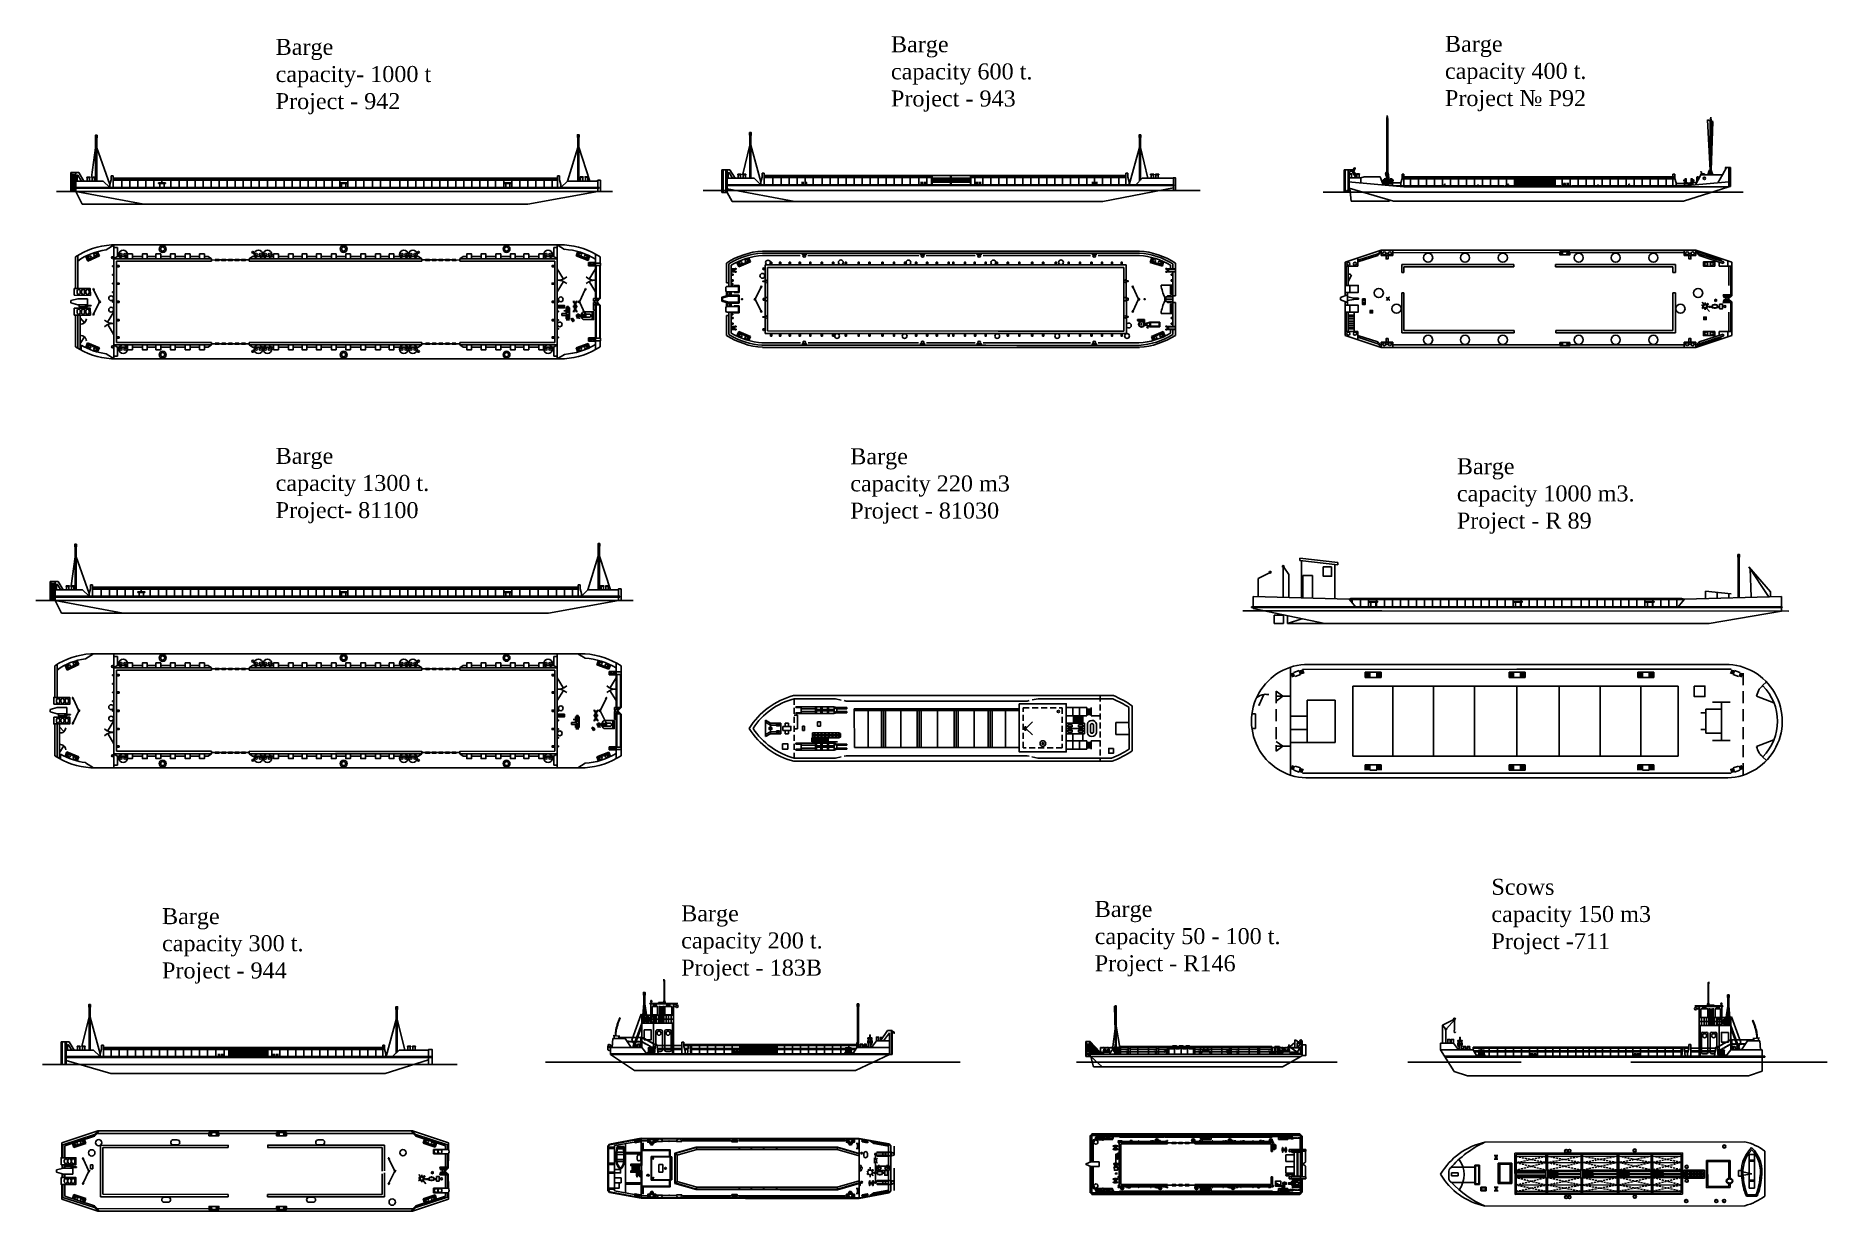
# Model space of a CAD drawing. Header units: millimetres. Extents: x 28 to 252, y -123 to 24.
import ezdxf

# ---------------------------------------------------------------- set-up
doc = ezdxf.new("R2010")
doc.units = ezdxf.units.MM
doc.linetypes.add('DASHED2', pattern=[0.375, 0.25, -0.125])
doc.layers.add('2', color=250, linetype='Continuous')
doc.styles.get("Standard").update_dxf_attribs({"font": 'times.ttf', "height": 2})

msp = doc.modelspace()

# ---------------------------------------------------------------- texts
at = {"layer": '2', "color": 18, "true_color": 0x000000}
for s, p in [('Barge', (58.36, 21.93)), ('Barge', (135.32, 22.26)), ('Barge', (204.61, 22.31)), ('capacity- 1000 t', (58.36, 18.53)), ('capacity 600 t.', (135.32, 18.86)), ('capacity 400 t.', (204.61, 18.92)), ('Project - 942', (58.36, 15.14)), ('Project - 943', (135.32, 15.47)), ('Project № Р92', (204.61, 15.52)), ('Barge', (58.36, -29.25)), ('Barge', (130.23, -29.3)), ('Barge', (206.1, -30.55)), ('capacity 1300 t.', (58.36, -32.64)), ('capacity 220 m3', (130.23, -32.7)), ('capacity 1000 m3.', (206.1, -33.95)), ('Project- 81100', (58.36, -36.04)), ('Project - 81030', (130.23, -36.1)), ('Project - R 89', (206.1, -37.35)), ('Scows', (210.42, -83.18)), ('Barge', (44.15, -86.85)), ('Barge', (109.08, -86.5)), ('Barge', (160.81, -85.95)), ('capacity 150 m3', (210.42, -86.58)), ('capacity 50 - 100 t.', (160.81, -89.35)), ('capacity 300 t.', (44.15, -90.24)), ('capacity 200 t.', (109.08, -89.89)), ('Project -711', (210.42, -89.98)), ('Project - 944', (44.15, -93.64)), ('Project - 183B', (109.08, -93.29)), ('Project - R146', (160.81, -92.74))]:
    msp.add_text(s, height=2, dxfattribs=at).set_placement(p)

# ---------------------------------------------------------------- hatches: boundary and pattern name
at = {"layer": '2', "true_color": 0x000000}
h = msp.add_hatch(color=18, dxfattribs=at)
h.paths.add_polyline_path([(185.47, -55.99), (185.88, -55.85), (185.71, -55.34), (185.29, -55.48)])
h.paths.add_polyline_path([(186.37, -55.11), (186.79, -54.97), (186.97, -55.49), (186.55, -55.63)])
h = msp.add_hatch(color=18, dxfattribs=at)
h.paths.add_polyline_path([(194.65, -56), (195.2, -56), (195.2, -55.31), (194.65, -55.31)])
h.paths.add_polyline_path([(196.08, -55.31), (196.63, -55.31), (196.63, -56), (196.08, -56)])
h = msp.add_hatch(color=18, dxfattribs=at)
h.paths.add_polyline_path([(212.65, -56), (213.2, -56), (213.2, -55.31), (212.65, -55.31)])
h.paths.add_polyline_path([(214.08, -55.31), (214.63, -55.31), (214.63, -56), (214.08, -56)])
h = msp.add_hatch(color=18, dxfattribs=at)
h.paths.add_polyline_path([(228.74, -56), (229.3, -56), (229.3, -55.31), (228.74, -55.31)])
h.paths.add_polyline_path([(230.17, -55.31), (230.72, -55.31), (230.72, -56), (230.17, -56)])
h = msp.add_hatch(color=18, dxfattribs=at)
h.paths.add_polyline_path([(241.74, -55.99), (241.32, -55.85), (241.5, -55.34), (241.92, -55.48)])
h.paths.add_polyline_path([(240.83, -55.11), (240.42, -54.97), (240.24, -55.49), (240.66, -55.63)])
h = msp.add_hatch(color=18, dxfattribs=at)
h.paths.add_polyline_path([(125.74, -63), (125.8, -63), (125.8, -63.45), (125.74, -63.45)])
h.paths.add_polyline_path([(126.16, -63), (126.22, -63), (126.22, -63.45), (126.16, -63.45)])
h.paths.add_polyline_path([(126.61, -63), (126.67, -63), (126.67, -63.45), (126.61, -63.45)])
h.paths.add_polyline_path([(127.06, -63), (127.12, -63), (127.12, -63.45), (127.06, -63.45)])
h.paths.add_polyline_path([(127.52, -63), (127.58, -63), (127.58, -63.45), (127.52, -63.45)])
h.paths.add_polyline_path([(127.98, -63), (128.04, -63), (128.04, -63.45), (127.98, -63.45)])
h.paths.add_polyline_path([(128.44, -63), (128.49, -63), (128.49, -63.45), (128.44, -63.45)])
h = msp.add_hatch(color=18, dxfattribs=at)
h.paths.add_polyline_path([(185.47, -66.94), (185.88, -67.08), (185.71, -67.6), (185.29, -67.46)])
h.paths.add_polyline_path([(186.37, -67.82), (186.79, -67.96), (186.97, -67.44), (186.55, -67.3)])
h = msp.add_hatch(color=18, dxfattribs=at)
h.paths.add_polyline_path([(194.65, -66.92), (195.2, -66.92), (195.2, -67.6), (194.65, -67.6)])
h.paths.add_polyline_path([(196.08, -67.6), (196.63, -67.6), (196.63, -66.92), (196.08, -66.92)])
h = msp.add_hatch(color=18, dxfattribs=at)
h.paths.add_polyline_path([(212.65, -66.92), (213.2, -66.92), (213.2, -67.6), (212.65, -67.6)])
h.paths.add_polyline_path([(214.08, -67.6), (214.63, -67.6), (214.63, -66.92), (214.08, -66.92)])
h = msp.add_hatch(color=18, dxfattribs=at)
h.paths.add_polyline_path([(228.74, -66.92), (229.3, -66.92), (229.3, -67.6), (228.74, -67.6)])
h.paths.add_polyline_path([(230.17, -67.6), (230.72, -67.6), (230.72, -66.92), (230.17, -66.92)])
h = msp.add_hatch(color=18, dxfattribs=at)
h.paths.add_polyline_path([(241.74, -66.94), (241.32, -67.08), (241.5, -67.6), (241.92, -67.46)])
h.paths.add_polyline_path([(240.83, -67.82), (240.42, -67.96), (240.24, -67.44), (240.66, -67.3)])
h = msp.add_hatch(color=18, dxfattribs=at)
h.paths.add_polyline_path([(163.41, -97.25), (163.47, -97.25), (163.47, -97.18), (163.41, -97.18)])
h.paths.add_polyline_path([(163.38, -97.28), (163.5, -97.28), (163.5, -97.25), (163.38, -97.25)])
for points in [[(160.22, -102.3), (160.28, -102.3), (160.28, -103.08), (160.22, -103.08)], [(160.39, -103.08), (160.39, -102.9), (160.54, -102.9), (160.54, -102.93), (160.41, -102.93), (160.41, -103.08)], [(161.59, -102.91), (161.65, -102.91), (161.65, -102.93), (161.59, -102.93)], [(161.89, -102.85), (161.65, -102.85), (161.65, -102.97), (161.89, -102.97)], [(163.45, -103.1), (163.5, -103.1), (163.5, -102.3), (163.45, -102.3)], [(164.67, -102.88), (164.73, -102.88), (164.73, -102.76), (164.88, -102.76), (164.88, -103.1), (164.94, -103.1), (164.94, -102.7), (164.67, -102.7)], [(168.18, -102.88), (168.24, -102.88), (168.24, -102.76), (168.39, -102.76), (168.39, -103.1), (168.44, -103.1), (168.44, -102.7), (168.18, -102.7)], [(173.69, -102.88), (173.75, -102.88), (173.75, -102.76), (173.9, -102.76), (173.9, -103.1), (173.96, -103.1), (173.96, -102.7), (173.69, -102.7)], [(177.27, -102.88), (177.33, -102.88), (177.33, -102.76), (177.47, -102.76), (177.47, -103.1), (177.53, -103.1), (177.53, -102.7), (177.27, -102.7)], [(178.44, -102.88), (178.5, -102.88), (178.5, -102.76), (178.64, -102.76), (178.64, -103.1), (178.7, -103.1), (178.7, -102.7), (178.44, -102.7)], [(182.5, -102.88), (182.56, -102.88), (182.56, -102.76), (182.7, -102.76), (182.7, -103.1), (182.76, -103.1), (182.76, -102.7), (182.5, -102.7)], [(183.67, -103.14), (183.73, -103.14), (183.73, -102.21), (183.67, -102.21)]]:
    msp.add_hatch(color=18, dxfattribs=at).paths.add_polyline_path(points)
h = msp.add_hatch(color=18, dxfattribs=at)
h.paths.add_polyline_path([(160.63, -102.87), (160.54, -102.87), (160.54, -102.96), (160.63, -102.96)])
edge = h.paths.add_edge_path()
edge.add_line((160.54, -102.9), (160.39, -102.9))
edge.add_line((160.54, -102.93), (160.41, -102.93))
edge.add_line((160.39, -102.9), (160.39, -103.08))
edge.add_line((160.41, -102.93), (160.41, -103.08))
h = msp.add_hatch(color=18, dxfattribs=at)
h.paths.add_polyline_path([(161.53, -102.27), (161.55, -102.27), (161.55, -102.88), (161.53, -102.88)])
h.paths.add_polyline_path([(161.53, -102.96), (161.55, -102.96), (161.55, -103.14), (161.53, -103.14)])

# ---------------------------------------------------------------- linework, layer by layer
at = {"layer": '2', "color": 18, "true_color": 0x000000}
for p, q in [((197.33, 13.89), (197.4, 14.35)), ((197.33, 13.89), (197.33, 7.16)), ((197.46, 13.89), (197.4, 14.35)), ((197.46, 7.16), (197.46, 13.89)), ((238.11, 13.59), (237.46, 13.78)), ((237.46, 13.78), (237.78, 7.51)), ((237.78, 13.67), (237.85, 14.13)), ((237.78, 13.67), (237.78, 6.93)), ((237.91, 13.66), (237.85, 14.13)), ((237.91, 6.93), (237.91, 13.66)), ((238.11, 13.59), (237.91, 7.51)), ((35.85, 11.54), (35.85, 6.15)), ((35.98, 6.15), (35.98, 11.54)), ((96.15, 6.15), (96.15, 11.62)), ((96.28, 11.62), (96.28, 6.14)), ((117.67, 11.87), (117.67, 6.48)), ((117.8, 6.48), (117.8, 11.87)), ((166.4, 6.12), (166.4, 11.59)), ((166.53, 11.59), (166.53, 6.25)), ((35.85, 10.3), (35.35, 6.64)), ((35.98, 10.28), (37.62, 5.72)), ((96.15, 10.35), (94.85, 6.14)), ((96.28, 10.37), (97.67, 6.14)), ((117.67, 10.63), (116.78, 6.98)), ((117.8, 10.61), (119.05, 6.05)), ((166.4, 10.33), (165.13, 5.68)), ((166.53, 10.35), (167.46, 6.48)), ((32.74, 7.2), (33.74, 7.2)), ((32.74, 4.82), (32.74, 7.2)), ((32.84, 4.82), (32.84, 7.2)), ((32.84, 6.94), (33.38, 6.94)), ((32.84, 6.82), (33.38, 6.82)), ((33.38, 4.82), (33.38, 7.2)), ((33.53, 6.14), (33.53, 6.78)), ((34.07, 6.14), (33.63, 6.89)), ((33.74, 7.2), (34.38, 6.14)), ((38.03, 6.8), (37.79, 6.8)), ((37.79, 6.8), (37.79, 6.28)), ((38.03, 5.24), (38.03, 6.8)), ((93.62, 5.35), (93.63, 6.8)), ((93.63, 6.8), (93.87, 6.8)), ((93.87, 6.8), (93.87, 6.27)), ((114.18, 7.53), (115.18, 7.53)), ((114.18, 4.69), (114.18, 7.53)), ((114.32, 4.69), (114.32, 7.53)), ((114.68, 5.83), (114.68, 7.53)), ((114.82, 4.69), (114.82, 7.53)), ((114.97, 6.48), (114.97, 7.11)), ((115.5, 6.48), (115.07, 7.22)), ((115.18, 7.53), (115.82, 6.48)), ((116.17, 6.98), (116.57, 6.98)), ((116.17, 6.93), (116.17, 6.98)), ((116.22, 6.93), (116.17, 6.93)), ((116.22, 6.93), (116.52, 6.93)), ((116.22, 6.48), (116.22, 6.93)), ((116.52, 6.93), (116.52, 6.48)), ((116.52, 6.93), (116.57, 6.93)), ((116.57, 6.93), (116.57, 6.98)), ((116.78, 6.93), (116.78, 6.98)), ((117.18, 6.98), (116.78, 6.98)), ((116.83, 6.93), (116.78, 6.93)), ((116.83, 6.93), (116.83, 6.48)), ((117.13, 6.93), (116.83, 6.93)), ((117.13, 6.48), (117.13, 6.93)), ((117.13, 6.93), (117.18, 6.93)), ((117.18, 6.93), (117.18, 6.98)), ((119.46, 7.13), (119.22, 7.13)), ((119.22, 7.13), (119.22, 6.61)), ((119.46, 5.57), (119.46, 7.13)), ((119.46, 6.82), (126.28, 6.82)), ((126.28, 6.82), (137.81, 6.82)), ((137.79, 6.82), (147.86, 6.82)), ((140.39, 6.82), (140.39, 5.68)), ((140.43, 6.82), (140.43, 5.68)), ((140.47, 6.82), (140.47, 5.68)), ((142.78, 6.82), (142.78, 5.68)), ((142.82, 6.82), (142.82, 5.68)), ((142.86, 6.82), (142.86, 5.68)), ((145.25, 6.82), (145.25, 5.68)), ((145.27, 6.82), (145.27, 5.68)), ((145.3, 6.82), (145.3, 5.68)), ((147.73, 6.82), (163.39, 6.82)), ((163.39, 6.82), (164.7, 6.82)), ((164.7, 5.57), (164.7, 7.13)), ((164.7, 7.13), (164.94, 7.13)), ((164.94, 7.13), (164.94, 6.61)), ((167.8, 6.98), (168.2, 6.98)), ((167.8, 6.93), (167.8, 6.98)), ((167.85, 6.93), (167.8, 6.93)), ((167.85, 6.93), (168.15, 6.93)), ((167.85, 6.48), (167.85, 6.93)), ((168.15, 6.93), (168.2, 6.93)), ((168.15, 6.93), (168.15, 6.48)), ((168.2, 6.93), (168.2, 6.98)), ((168.41, 6.93), (168.41, 6.98)), ((168.81, 6.98), (168.41, 6.98)), ((168.46, 6.93), (168.41, 6.93)), ((168.46, 6.93), (168.46, 6.48)), ((168.76, 6.93), (168.46, 6.93)), ((168.76, 6.93), (168.81, 6.93)), ((168.76, 6.48), (168.76, 6.93)), ((168.81, 6.93), (168.81, 6.98)), ((191.99, 4.73), (191.99, 7.56)), ((191.99, 7.56), (193.09, 7.56)), ((192.13, 4.73), (192.13, 7.56)), ((192.49, 6.03), (192.49, 7.56)), ((192.58, 7.03), (192.98, 7.03)), ((192.58, 6.98), (192.58, 7.03)), ((192.63, 6.98), (192.58, 6.98)), ((192.63, 6.98), (192.93, 6.98)), ((192.63, 6.53), (192.63, 6.98)), ((192.66, 7.03), (192.66, 7.22)), ((192.93, 6.98), (192.93, 6.53)), ((192.93, 6.98), (192.98, 6.98)), ((192.98, 6.98), (192.98, 7.03)), ((193.48, 6.53), (193.04, 7.29)), ((193.09, 7.56), (193.28, 7.79)), ((193.09, 7.56), (193.59, 6.75)), ((193.21, 7.36), (193.39, 7.7)), ((193.54, 6.98), (193.54, 7.03)), ((193.94, 7.03), (193.54, 7.03)), ((193.59, 6.98), (193.54, 6.98)), ((193.59, 6.98), (193.59, 6.53)), ((193.89, 6.98), (193.59, 6.98)), ((193.89, 6.53), (193.89, 6.98)), ((193.89, 6.98), (193.94, 6.98)), ((193.94, 6.98), (193.94, 7.03)), ((197.33, 7.16), (197.46, 7.16)), ((197.5, 7.16), (197.69, 5.86)), ((199.49, 6.99), (199.25, 6.99)), ((199.25, 6.99), (199.25, 6.47)), ((199.49, 5.43), (199.49, 6.99)), ((233.13, 5.54), (233.13, 6.99)), ((233.13, 6.99), (233.37, 6.99)), ((233.37, 6.99), (233.37, 6.47)), ((235.93, 5.67), (236.63, 6.93)), ((236.19, 6.14), (236.19, 6.74)), ((236.62, 7.26), (236.62, 7.34)), ((236.72, 7.3), (236.62, 7.3)), ((236.63, 6.93), (239.33, 6.93)), ((236.72, 7.03), (236.72, 7.3)), ((237.65, 7.47), (237.49, 6.93)), ((237.7, 7.41), (237.57, 6.93)), ((237.78, 7.51), (237.65, 7.47)), ((237.78, 7.42), (237.7, 7.41)), ((237.91, 7.51), (238.12, 6.93)), ((238.76, 5.91), (239.33, 6.93)), ((239.82, 7.83), (239.33, 6.93)), ((239.65, 7.83), (239.73, 7.67)), ((240.33, 7.83), (239.65, 7.83)), ((240.13, 6.03), (240.13, 7.83)), ((240.13, 5.43), (240.13, 7.16)), ((240.33, 5.46), (240.33, 7.83)), ((30.95, 4.82), (48.96, 4.82)), ((32.74, 4.82), (33.38, 4.82)), ((32.84, 6.63), (33.38, 6.63)), ((32.84, 6.51), (33.38, 6.51)), ((32.84, 6.32), (33.38, 6.32)), ((32.84, 6.2), (33.38, 6.2)), ((32.84, 6.01), (33.38, 6.01)), ((32.84, 5.89), (33.38, 5.89)), ((32.84, 5.7), (33.38, 5.7)), ((32.84, 5.58), (33.38, 5.58)), ((32.84, 5.38), (33.38, 5.38)), ((32.84, 5.26), (33.38, 5.26)), ((32.84, 5.06), (33.38, 5.06)), ((32.84, 4.94), (33.38, 4.94)), ((33.38, 6.14), (36.79, 6.14)), ((33.38, 5.35), (39.43, 5.35)), ((33.38, 5.24), (44.84, 5.24)), ((41.86, 3.24), (33.38, 4.82)), ((33.38, 4.82), (34.17, 3.24)), ((34.74, 6.64), (35.14, 6.64)), ((34.74, 6.59), (34.74, 6.64)), ((34.79, 6.59), (34.74, 6.59)), ((34.79, 6.59), (35.09, 6.59)), ((34.79, 6.14), (34.79, 6.59)), ((35.09, 6.59), (35.09, 6.14)), ((35.09, 6.59), (35.14, 6.59)), ((35.14, 6.59), (35.14, 6.64)), ((35.75, 6.64), (35.35, 6.64)), ((35.35, 6.59), (35.35, 6.64)), ((35.4, 6.59), (35.35, 6.59)), ((35.7, 6.59), (35.4, 6.59)), ((35.4, 6.59), (35.4, 6.14)), ((35.7, 6.14), (35.7, 6.59)), ((35.7, 6.59), (35.75, 6.59)), ((35.75, 6.59), (35.75, 6.64)), ((36.79, 6.14), (37.61, 5.35)), ((37.79, 6.28), (37.62, 5.72)), ((37.62, 5.72), (37.62, 5.27)), ((38.03, 6.49), (44.84, 6.49)), ((38.03, 6.38), (39.42, 6.38)), ((38.03, 6.24), (44.83, 6.24)), ((39.11, 5.24), (39.11, 6.38)), ((39.42, 6.38), (65.86, 6.38)), ((39.43, 5.35), (65.86, 5.35)), ((40.14, 5.35), (40.14, 6.38)), ((41.14, 5.24), (41.14, 6.38)), ((42.14, 5.35), (42.14, 6.38)), ((43.14, 5.24), (43.14, 6.38)), ((43.89, 5.83), (43.89, 5.35)), ((44.14, 5.91), (44.14, 6.38)), ((44.4, 5.83), (44.4, 5.35)), ((44.83, 6.24), (65.86, 6.24)), ((44.84, 6.49), (65.86, 6.49)), ((44.84, 5.24), (65.86, 5.24)), ((45.26, 5.24), (45.26, 6.38)), ((46.29, 5.35), (46.29, 6.38)), ((47.29, 5.24), (47.29, 6.38)), ((48.29, 5.35), (48.29, 6.38)), ((48.96, 4.82), (100.51, 4.81)), ((49.29, 5.24), (49.29, 6.38)), ((50.29, 5.35), (50.29, 6.38)), ((51.29, 5.24), (51.29, 6.38)), ((52.29, 5.35), (52.29, 6.38)), ((53.29, 5.24), (53.29, 6.38)), ((54.29, 5.35), (54.29, 6.38)), ((55.29, 5.24), (55.29, 6.38)), ((56.29, 5.35), (56.29, 6.38)), ((57.36, 5.35), (57.36, 6.38)), ((58.38, 6.38), (58.38, 5.24)), ((59.41, 5.35), (59.41, 6.38)), ((60.41, 5.24), (60.41, 6.38)), ((61.41, 5.35), (61.41, 6.38)), ((62.41, 5.24), (62.41, 6.38)), ((63.41, 5.35), (63.41, 6.38)), ((64.41, 5.24), (64.41, 6.38)), ((65.41, 5.35), (65.41, 6.38)), ((65.86, 6.49), (93.63, 6.48)), ((65.86, 6.38), (86.23, 6.38)), ((65.86, 6.24), (93.63, 6.23)), ((65.86, 5.35), (91.43, 5.35)), ((65.86, 5.24), (91.43, 5.24)), ((66.41, 5.24), (66.41, 6.38)), ((66.61, 5.83), (66.61, 5.35)), ((67.12, 5.83), (67.12, 5.35)), ((67.41, 5.35), (67.41, 6.38)), ((68.41, 5.24), (68.41, 6.38)), ((69.41, 5.35), (69.41, 6.38)), ((70.48, 5.35), (70.48, 6.38)), ((71.49, 6.38), (71.49, 5.24)), ((72.69, 6.24), (72.69, 5.35)), ((73.89, 5.24), (73.89, 6.38)), ((74.89, 5.35), (74.89, 6.38)), ((75.78, 5.24), (86.16, 5.24)), ((75.89, 5.35), (75.89, 6.38)), ((75.89, 5.24), (75.89, 6.38)), ((76.89, 5.35), (76.89, 6.38)), ((77.89, 5.24), (77.89, 6.38)), ((78.89, 5.35), (78.89, 6.38)), ((79.89, 5.24), (79.89, 6.38)), ((80.89, 5.35), (80.89, 6.38)), ((81.89, 5.24), (81.89, 6.38)), ((82.89, 5.35), (82.89, 6.38)), ((83.89, 5.24), (83.89, 6.38)), ((84.88, 5.35), (84.88, 6.38)), ((85.88, 5.24), (85.88, 6.38)), ((86.23, 6.38), (93.63, 6.37)), ((86.9, 5.35), (86.9, 6.38)), ((87.14, 5.83), (87.14, 5.35)), ((87.66, 5.83), (87.66, 5.35)), ((87.9, 5.24), (87.9, 6.38)), ((88.89, 5.35), (88.89, 6.38)), ((89.89, 5.24), (89.89, 6.38)), ((89.9, 3.24), (98.66, 4.81)), ((90.92, 5.35), (90.92, 6.38)), ((91.43, 5.35), (98.84, 5.35)), ((91.43, 5.24), (98.52, 5.24)), ((91.43, 5.24), (91.78, 5.24)), ((91.93, 5.24), (91.93, 6.38)), ((92.93, 5.35), (92.93, 6.38)), ((93.87, 6.27), (94.04, 5.71)), ((94.85, 6.14), (94.03, 5.35)), ((94.04, 5.71), (94.04, 5.35)), ((98.66, 6.14), (94.85, 6.14)), ((96.44, 6.67), (96.84, 6.67)), ((96.44, 6.62), (96.44, 6.67)), ((96.49, 6.62), (96.44, 6.62)), ((96.49, 6.62), (96.79, 6.62)), ((96.49, 6.17), (96.49, 6.62)), ((96.79, 6.62), (96.84, 6.62)), ((96.79, 6.62), (96.79, 6.17)), ((96.84, 6.62), (96.84, 6.67)), ((97.05, 6.62), (97.05, 6.67)), ((97.45, 6.67), (97.05, 6.67)), ((97.1, 6.62), (97.05, 6.62)), ((97.1, 6.62), (97.1, 6.17)), ((97.4, 6.62), (97.1, 6.62)), ((97.4, 6.62), (97.45, 6.62)), ((97.4, 6.17), (97.4, 6.62)), ((97.45, 6.62), (97.45, 6.67)), ((98.84, 5.24), (98.52, 5.24)), ((98.66, 6.26), (98.56, 6.14)), ((98.66, 6.26), (98.99, 6.26)), ((98.66, 4.81), (98.66, 6.14)), ((99, 4.81), (98.66, 4.81)), ((98.84, 5.35), (98.84, 5.24)), ((98.99, 6.26), (98.99, 4.81)), ((111.85, 4.94), (126.21, 4.94)), ((114.18, 4.69), (114.32, 4.69)), ((114.32, 4.69), (114.82, 4.69)), ((114.68, 4.69), (114.68, 5.83)), ((114.68, 4.84), (114.82, 4.84)), ((114.82, 6.48), (118.23, 6.48)), ((114.82, 5.68), (120.86, 5.68)), ((114.82, 5.57), (126.28, 5.57)), ((123.29, 3.58), (114.82, 5.18)), ((114.82, 4.69), (115.47, 3.57)), ((118.23, 6.48), (119.04, 5.68)), ((119.22, 6.61), (119.05, 6.05)), ((119.05, 6.05), (119.05, 5.61)), ((119.46, 6.71), (120.85, 6.71)), ((119.46, 6.58), (126.26, 6.58)), ((120.55, 5.57), (120.55, 6.71)), ((120.85, 6.71), (137.81, 6.71)), ((120.86, 5.68), (136.24, 5.68)), ((121.58, 5.68), (121.58, 6.71)), ((122.58, 5.57), (122.58, 6.71)), ((123.58, 5.68), (123.58, 6.71)), ((124.43, 5.96), (124.14, 5.96)), ((124.82, 5.96), (124.53, 5.96)), ((124.58, 5.57), (124.58, 6.71)), ((125.58, 5.68), (125.58, 6.71)), ((126.21, 4.94), (174, 4.94)), ((126.26, 6.58), (137.81, 6.58)), ((126.28, 5.57), (137.81, 5.57)), ((126.7, 5.57), (126.7, 6.71)), ((127.73, 5.68), (127.73, 6.71)), ((128.73, 5.57), (128.73, 6.71)), ((129.73, 5.68), (129.73, 6.71)), ((130.73, 5.57), (130.73, 6.71)), ((131.73, 5.68), (131.73, 6.71)), ((132.73, 5.57), (132.73, 6.71)), ((133.73, 5.68), (133.73, 6.71)), ((134.73, 5.57), (134.73, 6.71)), ((135.73, 5.68), (135.73, 6.71)), ((136.24, 5.68), (137.81, 5.68)), ((136.73, 5.57), (136.73, 6.71)), ((137.73, 5.68), (137.73, 6.71)), ((137.8, 6.71), (140.39, 6.71)), ((137.8, 6.58), (140.39, 6.58)), ((137.8, 5.68), (138.51, 5.68)), ((137.8, 5.57), (147.94, 5.57)), ((138.36, 5.68), (145.45, 5.68)), ((138.8, 5.68), (138.8, 6.71)), ((139.32, 5.96), (139.03, 5.96)), ((139.72, 5.96), (139.42, 5.96)), ((139.81, 6.71), (139.81, 5.57)), ((140.47, 6.51), (142.78, 6.51)), ((140.47, 6.33), (142.78, 6.33)), ((140.47, 6.16), (142.78, 6.16)), ((140.47, 6), (142.78, 6)), ((142.86, 6.51), (145.25, 6.51)), ((142.86, 6.33), (145.25, 6.33)), ((142.86, 6.16), (145.25, 6.16)), ((142.86, 6), (145.25, 6)), ((145.3, 6.71), (147.87, 6.71)), ((145.3, 6.58), (147.89, 6.58)), ((145.45, 5.68), (146.96, 5.68)), ((145.8, 5.68), (145.8, 6.71)), ((145.92, 5.96), (146.22, 5.96)), ((146.32, 5.96), (146.61, 5.96)), ((146.8, 5.68), (146.8, 6.71)), ((146.96, 5.68), (147.92, 5.68)), ((147.68, 5.57), (163.34, 5.57)), ((147.69, 5.68), (149.32, 5.68)), ((147.69, 5.57), (158.07, 5.57)), ((147.7, 6.71), (158.14, 6.71)), ((147.71, 6.58), (163.39, 6.57)), ((147.8, 5.68), (147.8, 6.71)), ((147.8, 5.57), (147.8, 6.71)), ((148.8, 5.68), (148.8, 6.71)), ((149.32, 5.68), (163.34, 5.68)), ((149.8, 5.57), (149.8, 6.71)), ((150.8, 5.68), (150.8, 6.71)), ((151.8, 5.57), (151.8, 6.71)), ((152.8, 5.68), (152.8, 6.71)), ((153.8, 5.57), (153.8, 6.71)), ((154.8, 5.68), (154.8, 6.71)), ((155.8, 5.57), (155.8, 6.71)), ((156.79, 5.68), (156.79, 6.71)), ((157.79, 5.57), (157.79, 6.71)), ((158.14, 6.71), (164.7, 6.71)), ((158.81, 5.68), (158.81, 6.71)), ((159.81, 5.57), (159.81, 6.71)), ((160.45, 5.96), (160.75, 5.96)), ((160.8, 5.68), (160.8, 6.71)), ((160.85, 5.96), (161.14, 5.96)), ((161.8, 5.57), (161.8, 6.71)), ((161.81, 3.58), (170.67, 5.29)), ((162.82, 5.68), (162.82, 6.71)), ((163.34, 5.68), (170.75, 5.68)), ((163.34, 5.57), (163.69, 5.57)), ((163.34, 5.57), (170.42, 5.57)), ((163.39, 6.57), (164.7, 6.57)), ((163.84, 5.57), (163.84, 6.71)), ((164.94, 6.61), (165.11, 6.05)), ((165.11, 6.05), (165.11, 5.57)), ((166.76, 6.48), (165.94, 5.68)), ((170.66, 6.48), (166.76, 6.48)), ((170.75, 5.57), (170.42, 5.57)), ((170.75, 5.68), (170.75, 5.57)), ((189.4, 4.73), (241.92, 4.73)), ((191.99, 4.73), (192.13, 4.73)), ((192.13, 4.73), (192.49, 5.03)), ((192.49, 6.53), (194.09, 6.53)), ((192.49, 6.03), (199.49, 5.43)), ((192.49, 4.89), (192.49, 6.03)), ((192.63, 5.46), (192.49, 5.54)), ((192.49, 4.89), (192.63, 4.89)), ((192.63, 4.89), (192.63, 6.53)), ((198.19, 3.63), (192.63, 5.23)), ((192.63, 4.89), (192.75, 5)), ((192.73, 5.2), (192.88, 3.63)), ((194.09, 6.53), (194.49, 6.68)), ((194.09, 6.53), (194.09, 5.89)), ((194.49, 6.68), (196.49, 6.68)), ((196.49, 6.68), (196.89, 5.65)), ((196.79, 5.9), (196.99, 5.9)), ((196.89, 6.27), (196.89, 6.14)), ((196.91, 6.27), (196.89, 6.27)), ((196.91, 6.14), (196.89, 6.14)), ((196.91, 6.27), (196.91, 6.14)), ((196.91, 6.24), (197.06, 6.24)), ((196.91, 6.17), (197.06, 6.17)), ((196.99, 5.8), (196.99, 6)), ((196.99, 6), (197.29, 6)), ((196.99, 5.8), (196.99, 5.64)), ((196.99, 5.8), (198.04, 5.8)), ((197.03, 6.4), (197.03, 6.43)), ((197.03, 6.43), (197.24, 6.43)), ((197.06, 6.4), (197.03, 6.4)), ((197.06, 6), (197.06, 6.4)), ((197.06, 6.4), (197.21, 6.4)), ((197.21, 6.4), (197.21, 6)), ((197.21, 6.4), (197.24, 6.4)), ((197.24, 6.4), (197.24, 6.43)), ((197.29, 6), (197.29, 5.8)), ((198.04, 6), (197.74, 6)), ((197.74, 6), (197.74, 5.8)), ((197.99, 6.43), (197.78, 6.43)), ((197.78, 6.4), (197.78, 6.43)), ((197.81, 6.4), (197.78, 6.4)), ((197.81, 6.4), (197.81, 6)), ((197.96, 6.4), (197.81, 6.4)), ((197.96, 6), (197.96, 6.4)), ((197.96, 6.4), (197.99, 6.4)), ((198.11, 6.24), (197.96, 6.24)), ((198.11, 6.17), (197.96, 6.17)), ((197.99, 6.4), (197.99, 6.43)), ((198.04, 5.8), (198.04, 6)), ((199.08, 5.91), (198.04, 5.9)), ((198.04, 5.8), (198.04, 5.55)), ((198.11, 6.27), (198.11, 6.14)), ((198.11, 6.27), (198.14, 6.27)), ((198.11, 6.14), (198.14, 6.14)), ((198.14, 6.27), (198.14, 6.14)), ((198.19, 5.54), (208.72, 5.54)), ((199.25, 6.47), (199.08, 5.91)), ((199.08, 5.91), (199.08, 5.46)), ((199.25, 6.68), (233.37, 6.68)), ((199.25, 6.57), (213.3, 6.57)), ((199.25, 6.43), (213.3, 6.43)), ((199.49, 5.43), (233.13, 5.43)), ((200.29, 5.54), (200.29, 6.57)), ((200.49, 5.43), (234.13, 5.43)), ((201.29, 5.43), (201.29, 6.57)), ((201.49, 5.43), (235.13, 5.43)), ((202.29, 5.54), (202.29, 6.57)), ((202.49, 5.43), (236.13, 5.43)), ((203.29, 5.43), (203.29, 6.57)), ((203.49, 5.43), (237.13, 5.43)), ((204.29, 5.54), (204.29, 6.57)), ((204.49, 5.43), (238.13, 5.43)), ((204.54, 5.69), (204.54, 5.54)), ((205.29, 5.43), (205.29, 6.57)), ((205.49, 5.43), (239.13, 5.43)), ((206.29, 5.54), (206.29, 6.57)), ((206.49, 5.43), (240.13, 5.43)), ((207.29, 5.43), (207.29, 6.57)), ((208.29, 5.54), (208.29, 6.57)), ((208.8, 5.54), (212, 5.54)), ((209.29, 5.43), (209.29, 6.57)), ((210.29, 5.54), (210.29, 6.57)), ((211.29, 5.43), (211.29, 6.57)), ((212, 5.54), (212, 5.43)), ((212.15, 5.43), (212.15, 5.54)), ((212.15, 5.54), (219.09, 5.54)), ((212.29, 5.54), (212.29, 6.57)), ((212.44, 5.69), (212.44, 5.54)), ((213.3, 6.57), (213.3, 5.43)), ((213.39, 6.68), (213.39, 5.54)), ((213.39, 6.48), (218.29, 6.48)), ((213.39, 6.3), (218.29, 6.3)), ((213.39, 6.13), (218.29, 6.13)), ((213.39, 5.95), (218.29, 5.95)), ((213.39, 5.79), (218.29, 5.79)), ((213.39, 5.64), (218.29, 5.64)), ((213.57, 6.68), (213.57, 6.48)), ((214.08, 6.68), (214.08, 6.48)), ((214.61, 6.68), (214.61, 6.48)), ((214.8, 6.68), (214.8, 5.54)), ((215.13, 6.68), (215.13, 6.48)), ((215.67, 6.68), (215.67, 6.48)), ((216.19, 6.68), (216.19, 6.48)), ((216.72, 6.68), (216.72, 6.48)), ((217.26, 6.68), (217.26, 6.48)), ((217.33, 6.68), (217.33, 5.54)), ((217.78, 6.68), (217.78, 6.48)), ((218.24, 6.68), (218.24, 6.48)), ((218.29, 6.68), (218.29, 5.54)), ((218.39, 5.54), (218.39, 6.57)), ((218.39, 6.57), (233.37, 6.57)), ((218.39, 6.43), (233.37, 6.43)), ((219.09, 5.54), (219.09, 5.43)), ((219.2, 5.43), (219.2, 5.54)), ((219.2, 5.54), (220.35, 5.54)), ((219.29, 5.54), (219.29, 6.57)), ((219.42, 5.82), (219.71, 5.82)), ((219.81, 5.82), (220.1, 5.82)), ((220.29, 5.54), (220.29, 6.57)), ((220.35, 5.54), (220.35, 5.43)), ((220.45, 5.43), (220.45, 5.54)), ((220.45, 5.54), (223.73, 5.54)), ((221.29, 5.54), (221.29, 6.57)), ((222.29, 5.43), (222.29, 6.57)), ((223.29, 5.54), (223.29, 6.57)), ((223.82, 5.54), (234.44, 5.54)), ((224.29, 5.43), (224.29, 6.57)), ((225.29, 5.54), (225.29, 6.57)), ((226.29, 5.43), (226.29, 6.57)), ((227.29, 5.54), (227.29, 6.57)), ((227.6, 5.69), (227.6, 5.54)), ((228.29, 5.43), (228.29, 6.57)), ((229.29, 5.54), (229.29, 6.57)), ((230.29, 5.43), (230.29, 6.57)), ((231.29, 5.54), (231.29, 6.57)), ((232.29, 5.43), (232.29, 6.57)), ((240.13, 6.03), (233.13, 5.43)), ((233.37, 6.47), (233.54, 5.91)), ((233.54, 5.91), (233.54, 5.46)), ((234.58, 5.84), (233.54, 5.84)), ((234.43, 3.63), (240.13, 5.43)), ((234.48, 6.27), (234.48, 6.14)), ((234.5, 6.27), (234.48, 6.27)), ((234.5, 6.14), (234.48, 6.14)), ((234.5, 6.27), (234.5, 6.14)), ((234.5, 6.24), (234.65, 6.24)), ((234.5, 6.17), (234.65, 6.17)), ((234.58, 6), (234.88, 6)), ((234.58, 5.8), (234.58, 6)), ((234.58, 5.8), (235.63, 5.8)), ((234.58, 5.55), (234.58, 5.8)), ((234.62, 6.43), (234.83, 6.43)), ((234.62, 6.4), (234.62, 6.43)), ((234.65, 6.4), (234.62, 6.4)), ((234.65, 6), (234.65, 6.4)), ((234.65, 6.4), (234.8, 6.4)), ((234.8, 6.4), (234.8, 6)), ((234.8, 6.4), (234.83, 6.4)), ((234.83, 6.4), (234.83, 6.43)), ((234.88, 6), (234.88, 5.8)), ((234.88, 5.89), (235.33, 5.89)), ((235.33, 6), (235.33, 5.8)), ((235.63, 6), (235.33, 6)), ((235.37, 6.4), (235.37, 6.43)), ((235.58, 6.43), (235.37, 6.43)), ((235.4, 6.4), (235.37, 6.4)), ((235.4, 6.4), (235.4, 6)), ((235.55, 6.4), (235.4, 6.4)), ((235.55, 6), (235.55, 6.4)), ((235.55, 6.4), (235.58, 6.4)), ((235.7, 6.24), (235.55, 6.24)), ((235.7, 6.17), (235.55, 6.17)), ((235.58, 6.4), (235.58, 6.43)), ((235.63, 5.8), (235.63, 6)), ((235.63, 5.97), (236.09, 5.97)), ((235.63, 5.8), (235.63, 5.64)), ((235.7, 6.27), (235.7, 6.14)), ((235.7, 6.27), (235.73, 6.27)), ((235.7, 6.14), (235.73, 6.14)), ((235.73, 6.27), (235.73, 6.14)), ((236.13, 6.03), (236.13, 6.62)), ((236.13, 6.62), (236.45, 6.62)), ((240.13, 5.43), (240.13, 6.03)), ((240.13, 5.43), (240.33, 5.46)), ((34.17, 3.24), (41.86, 3.24)), ((41.86, 3.24), (65.86, 3.24)), ((65.86, 3.24), (89.9, 3.24)), ((115.47, 3.57), (123.29, 3.57)), ((123.29, 3.58), (137.81, 3.58)), ((137.8, 3.58), (147.91, 3.58)), ((147.67, 3.58), (161.81, 3.58)), ((192.88, 3.63), (197.62, 3.63)), ((197.62, 3.63), (197.73, 3.76)), ((198.19, 3.63), (234.43, 3.63)), ((38.15, -1.85), (37.15, -2.48)), ((38.14, -3.6), (38.14, -1.85)), ((38.14, -2.17), (38.58, -2.17)), ((38.58, -2.17), (38.58, -3.28)), ((93.14, -2.17), (93.14, -3.28)), ((93.58, -2.17), (93.14, -2.17)), ((93.57, -1.85), (94.47, -2.41)), ((93.57, -1.85), (93.58, -3.59)), ((34.61, -3.31), (34.87, -3.88)), ((34.77, -3.24), (34.96, -3.66)), ((34.87, -3.88), (36.32, -3.2)), ((34.87, -3.88), (34.96, -3.66)), ((34.96, -3.66), (36.12, -3.14)), ((36.12, -3.14), (35.95, -2.78)), ((36.32, -3.2), (36.1, -2.71)), ((36.32, -3.2), (36.12, -3.14)), ((38.56, -3.3), (38.14, -3.6)), ((38.14, -3.6), (50.32, -3.6)), ((38.14, -3.6), (38.14, -8.98)), ((38.44, -3.89), (50.32, -3.89)), ((38.44, -3.89), (38.44, -8.98)), ((38.56, -3.3), (39.84, -3.3)), ((40.44, -3.3), (41.7, -3.3)), ((42.3, -3.3), (43.39, -3.3)), ((43.82, -2.4), (43.99, -2.38)), ((43.99, -3.3), (45.2, -3.3)), ((44.5, -2.38), (44.67, -2.38)), ((45.8, -3.3), (47.06, -3.3)), ((47.66, -3.3), (48.85, -3.3)), ((49.45, -3.3), (49.91, -3.3)), ((49.91, -3.3), (50.32, -3.6)), ((50.32, -3.6), (50.32, -3.89)), ((50.81, -3.74), (50.32, -3.75)), ((51.63, -3.74), (51.28, -3.74)), ((52.47, -3.74), (52.12, -3.74)), ((52.93, -3.74), (53.29, -3.74)), ((53.76, -3.74), (54.11, -3.74)), ((54.58, -3.74), (55.07, -3.74)), ((55.48, -3.3), (55.06, -3.6)), ((55.06, -3.6), (55.06, -3.89)), ((55.06, -3.6), (65.86, -3.6)), ((55.06, -3.89), (65.86, -3.89)), ((55.48, -3.3), (58.11, -3.3)), ((58.71, -3.3), (59.97, -3.3)), ((60.57, -3.3), (61.67, -3.3)), ((62.27, -3.3), (63.47, -3.3)), ((64.07, -3.3), (65.33, -3.3)), ((65.86, -3.6), (76.66, -3.59)), ((65.86, -3.89), (76.66, -3.89)), ((65.93, -3.3), (67.12, -3.3)), ((66.43, -2.39), (66.6, -2.38)), ((67.11, -2.37), (67.29, -2.38)), ((67.72, -3.3), (69, -3.3)), ((69.6, -3.3), (70.86, -3.3)), ((71.46, -3.3), (72.56, -3.3)), ((73.16, -3.3), (76.24, -3.3)), ((76.24, -3.3), (76.66, -3.6)), ((76.66, -3.59), (76.66, -3.89)), ((77.14, -3.74), (76.66, -3.74)), ((77.96, -3.74), (77.61, -3.74)), ((78.79, -3.74), (78.43, -3.74)), ((79.25, -3.74), (79.6, -3.74)), ((80.09, -3.74), (80.44, -3.74)), ((80.91, -3.74), (81.4, -3.75)), ((81.81, -3.3), (81.4, -3.6)), ((93.58, -3.59), (81.4, -3.6)), ((81.4, -3.6), (81.4, -3.89)), ((93.28, -3.89), (81.4, -3.89)), ((82.27, -3.3), (81.81, -3.3)), ((84.06, -3.3), (82.87, -3.3)), ((85.92, -3.3), (84.66, -3.3)), ((87.73, -3.3), (86.52, -3.3)), ((86.81, -2.39), (86.99, -2.38)), ((87.5, -2.38), (87.67, -2.39)), ((89.42, -3.3), (88.33, -3.3)), ((91.28, -3.3), (90.02, -3.3)), ((93.16, -3.3), (91.88, -3.3)), ((93.16, -3.3), (93.58, -3.6)), ((93.28, -3.89), (93.28, -8.98)), ((93.58, -3.6), (93.58, -8.98)), ((95.93, -3.21), (96.14, -2.68)), ((95.93, -3.21), (96.14, -3.14)), ((97.43, -3.79), (95.93, -3.21)), ((96.14, -3.14), (96.29, -2.73)), ((97.33, -3.57), (96.14, -3.14)), ((97.47, -3.19), (97.33, -3.57)), ((97.43, -3.79), (97.33, -3.57)), ((97.63, -3.25), (97.43, -3.79)), ((98.37, -4.07), (97.49, -4.07)), ((97.49, -4.07), (97.49, -4.47)), ((98.37, -4.47), (97.49, -4.47)), ((98.37, -4.12), (98.37, -4.07)), ((98.37, -4.12), (98.98, -4.12)), ((98.37, -4.12), (98.37, -4.42)), ((98.37, -4.42), (98.98, -4.42)), ((98.37, -4.42), (98.37, -4.47)), ((98.98, -4.12), (98.98, -4.42)), ((116.05, -4.07), (116.29, -4.61)), ((116.22, -4), (116.37, -4.39)), ((116.29, -4.61), (117.75, -3.97)), ((116.29, -4.61), (116.37, -4.39)), ((116.37, -4.39), (117.55, -3.91)), ((117.55, -3.91), (117.39, -3.52)), ((117.75, -3.97), (117.55, -3.5)), ((117.75, -3.97), (117.55, -3.91)), ((119.58, -4.36), (148.71, -4.36)), ((119.58, -4.36), (119.58, -12.93)), ((124.16, -3.02), (124.23, -2.93)), ((124.28, -3.12), (124.16, -3.02)), ((124.23, -2.93), (124.34, -3.02)), ((124.28, -3.12), (124.68, -3.12)), ((124.34, -3.02), (124.62, -3.02)), ((124.74, -2.93), (124.62, -3.02)), ((124.68, -3.12), (124.81, -3.02)), ((124.81, -3.02), (124.74, -2.93)), ((138.95, -3.02), (139.02, -2.93)), ((139.08, -3.12), (138.95, -3.02)), ((139.02, -2.93), (139.14, -3.02)), ((139.08, -3.12), (139.48, -3.12)), ((139.14, -3.02), (139.42, -3.02)), ((139.53, -2.93), (139.42, -3.02)), ((139.48, -3.12), (139.6, -3.02)), ((139.6, -3.02), (139.53, -2.93)), ((146.04, -3.02), (146.11, -2.93)), ((146.16, -3.12), (146.04, -3.02)), ((146.11, -2.93), (146.22, -3.02)), ((146.56, -3.12), (146.16, -3.12)), ((146.5, -3.02), (146.22, -3.02)), ((146.62, -2.93), (146.5, -3.02)), ((146.56, -3.12), (146.69, -3.02)), ((146.69, -3.02), (146.62, -2.93)), ((164.76, -4.36), (148.71, -4.36)), ((160.43, -3.02), (160.5, -2.93)), ((160.56, -3.12), (160.43, -3.02)), ((160.5, -2.93), (160.62, -3.02)), ((160.56, -3.12), (160.96, -3.12)), ((160.62, -3.02), (160.89, -3.02)), ((161.01, -2.93), (160.89, -3.02)), ((160.96, -3.12), (161.08, -3.02)), ((161.08, -3.02), (161.01, -2.93)), ((164.76, -4.36), (164.77, -12.93)), ((167.74, -4.05), (167.95, -3.42)), ((167.74, -4.05), (167.94, -3.96)), ((169.27, -4.52), (167.74, -4.05)), ((167.94, -3.96), (168.1, -3.46)), ((169.16, -4.31), (167.94, -3.96)), ((169.26, -3.97), (169.16, -4.31)), ((169.27, -4.52), (169.16, -4.31)), ((169.43, -4.02), (169.27, -4.52)), ((196.64, -2.51), (192.14, -4.01)), ((193.72, -3.99), (196.23, -3.18)), ((193.73, -3.78), (196.23, -2.96)), ((193.73, -4.5), (193.73, -3.48)), ((196.23, -2.96), (196.64, -2.51)), ((196.23, -3.18), (196.64, -2.72)), ((196.23, -2.96), (196.23, -3.18)), ((196.64, -2.91), (196.83, -2.91)), ((197.21, -2.91), (197.5, -2.91)), ((197.91, -2.91), (198.08, -2.91)), ((199.2, -4.31), (213.23, -4.31)), ((199.2, -4.31), (199.2, -5.32)), ((213.23, -4.31), (213.23, -4.61)), ((233.43, -4.31), (218.45, -4.31)), ((218.45, -4.31), (218.45, -4.61)), ((233.43, -4.31), (233.43, -5.32)), ((234.71, -2.91), (234.54, -2.91)), ((235.42, -2.91), (235.12, -2.91)), ((235.98, -2.91), (235.79, -2.91)), ((235.98, -2.51), (240.48, -4.01)), ((236.39, -2.96), (235.98, -2.51)), ((236.4, -3.18), (235.98, -2.72)), ((239.05, -3.64), (236.09, -2.63)), ((239.48, -3.97), (236.39, -2.96)), ((236.39, -2.96), (236.4, -3.18)), ((239.41, -4.16), (236.4, -3.18)), ((238.9, -3.59), (238.9, -3.48)), ((238.9, -4.5), (238.9, -4)), ((239.21, -3.88), (239.05, -3.64)), ((239.41, -4.16), (239.48, -3.97)), ((239.99, -3.85), (239.99, -4.5)), ((94.36, -6.13), (93.58, -4.86)), ((94.37, -6.43), (93.58, -7.71)), ((97.58, -6.13), (98.36, -4.86)), ((97.58, -6.43), (98.36, -7.71)), ((114.75, -6.59), (115.05, -6.59)), ((115.35, -5.52), (115.59, -5.52)), ((115.59, -5.66), (115.35, -5.66)), ((115.35, -6.23), (115.59, -6.23)), ((115.59, -6.37), (115.35, -6.37)), ((115.35, -6.7), (115.55, -6.7)), ((115.48, -4.88), (115.48, -5.19)), ((115.55, -4.88), (115.55, -5.19)), ((115.55, -6.7), (115.55, -7.04)), ((115.59, -5.52), (115.59, -5.66)), ((115.59, -6.23), (115.59, -6.37)), ((115.62, -4.88), (115.62, -5.19)), ((115.68, -4.88), (115.68, -5.19)), ((115.75, -4.88), (115.75, -5.19)), ((119.88, -4.66), (148.71, -4.66)), ((119.88, -4.66), (119.88, -12.61)), ((164.43, -4.66), (148.71, -4.66)), ((164.43, -4.66), (164.43, -12.63)), ((169.89, -4.88), (169.89, -5.19)), ((169.96, -4.88), (169.96, -5.19)), ((170.02, -4.88), (170.02, -5.19)), ((170.35, -5.52), (170.35, -5.66)), ((170.58, -5.52), (170.35, -5.52)), ((170.35, -5.66), (170.58, -5.66)), ((170.58, -6.23), (170.35, -6.23)), ((170.35, -6.23), (170.35, -6.37)), ((170.35, -6.37), (170.58, -6.37)), ((170.89, -4.88), (170.89, -5.19)), ((170.91, -4.88), (170.91, -5.19)), ((192.14, -4.5), (193.73, -4.5)), ((192.27, -4.5), (192.27, -6.93)), ((192.5, -4.5), (192.5, -6.93)), ((192.5, -6.42), (192.91, -5.65)), ((199.2, -5.32), (199.49, -5.32)), ((199.49, -4.61), (213.23, -4.61)), ((199.49, -5.32), (199.49, -4.61)), ((233.13, -4.61), (218.45, -4.61)), ((233.13, -4.61), (233.13, -5.32)), ((233.43, -5.32), (233.13, -5.32)), ((240.48, -4.5), (238.9, -4.5)), ((240.12, -4.5), (240.12, -6.93)), ((240.36, -4.5), (240.36, -8.34)), ((33.6, -8.58), (32.74, -8.83)), ((32.74, -8.83), (32.74, -9.11)), ((33.53, -7.86), (33.53, -7.61)), ((33.6, -8.58), (34.81, -8.58)), ((33.92, -7.87), (33.93, -7.62)), ((34.08, -7.86), (34.08, -7.61)), ((34.47, -7.87), (34.47, -7.62)), ((34.63, -7.86), (34.63, -7.61)), ((34.81, -9.36), (34.81, -8.58)), ((35.02, -7.87), (35.02, -7.62)), ((35.56, -7.31), (35.51, -7.33)), ((35.51, -7.33), (35.62, -7.53)), ((35.66, -7.51), (35.56, -7.31)), ((35.62, -7.53), (35.66, -7.51)), ((36.29, -8.89), (35.64, -7.52)), ((95.74, -9.01), (95.61, -8.87)), ((95.61, -8.87), (95.61, -9.04)), ((95.91, -9.01), (96.04, -8.87)), ((96.04, -8.87), (96.04, -9.04)), ((96.4, -8.89), (97.05, -7.52)), ((97.03, -7.51), (97.13, -7.31)), ((97.08, -7.53), (97.03, -7.51)), ((97.18, -7.33), (97.08, -7.53)), ((97.13, -7.31), (97.18, -7.33)), ((98.89, -8.56), (98.13, -8.56)), ((98.13, -8.56), (98.13, -8.89)), ((98.13, -8.89), (98.33, -8.89)), ((98.33, -8.94), (98.19, -8.94)), ((98.19, -8.94), (98.19, -9.02)), ((98.33, -8.75), (98.7, -8.75)), ((98.33, -8.94), (98.33, -8.75)), ((98.89, -8.56), (98.48, -8.98)), ((98.57, -8.98), (98.97, -8.56)), ((115.03, -8.16), (114.17, -8.4)), ((114.17, -8.4), (114.17, -8.89)), ((115, -9.13), (114.17, -8.89)), ((115.03, -8.26), (114.27, -8.47)), ((114.27, -8.47), (114.27, -8.82)), ((115.03, -9.03), (114.27, -8.82)), ((114.75, -7.04), (114.66, -7.14)), ((114.75, -7.72), (114.66, -7.62)), ((114.88, -7.72), (114.88, -8.2)), ((116.34, -8.16), (115.03, -8.16)), ((115.03, -8.26), (116.24, -8.26)), ((115.11, -7.72), (115.11, -8.16)), ((115.35, -6.81), (115.55, -6.81)), ((115.35, -6.93), (115.55, -6.93)), ((115.35, -8.16), (115.35, -7.72)), ((115.69, -7.82), (116.34, -7.82)), ((116.34, -6.94), (115.7, -6.94)), ((116.24, -9.03), (116.24, -8.26)), ((116.34, -7.82), (116.34, -6.94)), ((116.34, -8.16), (116.34, -9.13)), ((118.39, -8.57), (119.04, -7.2)), ((118.39, -8.72), (119.04, -10.09)), ((119.02, -7.18), (119.12, -6.98)), ((119.07, -7.21), (119.02, -7.18)), ((119.17, -7.01), (119.07, -7.21)), ((119.12, -6.98), (119.17, -7.01)), ((119.58, -8.42), (119.88, -8.42)), ((119.58, -8.87), (119.88, -8.87)), ((164.43, -8.42), (164.76, -8.42)), ((164.43, -8.87), (164.76, -8.87)), ((165.53, -6.98), (165.49, -7.01)), ((165.49, -7.01), (165.59, -7.21)), ((165.64, -7.18), (165.53, -6.98)), ((165.59, -7.21), (165.64, -7.18)), ((166.26, -8.57), (165.61, -7.2)), ((166.26, -8.72), (165.61, -10.09)), ((170.59, -6.87), (169.1, -6.87)), ((170.27, -6.87), (170.27, -8.01)), ((170.27, -6.99), (170.59, -6.99)), ((170.27, -7.11), (170.59, -7.11)), ((170.27, -7.24), (170.59, -7.24)), ((170.27, -7.38), (170.59, -7.38)), ((170.27, -7.53), (170.59, -7.53)), ((170.27, -7.68), (170.59, -7.68)), ((170.27, -7.82), (170.59, -7.82)), ((170.27, -8.01), (170.59, -8.01)), ((170.89, -8.23), (170.59, -8.23)), ((170.59, -8.23), (170.59, -9.04)), ((192.42, -8.1), (191.56, -8.45)), ((191.56, -8.45), (191.56, -8.59)), ((191.56, -8.73), (191.56, -8.59)), ((192.42, -9.08), (191.56, -8.73)), ((192.42, -7.79), (192.42, -9.08)), ((192.42, -9.4), (192.42, -8.1)), ((192.42, -8.36), (193.23, -8.5)), ((192.42, -8.83), (193.23, -8.68)), ((192.72, -6.93), (192.72, -7.79)), ((193.23, -8.5), (193.23, -8.59)), ((193.23, -8.68), (193.23, -8.59)), ((197.69, -8.75), (197.24, -8.41)), ((197.65, -8.39), (197.29, -8.79)), ((199.2, -12.87), (199.2, -7.87)), ((199.2, -7.87), (199.49, -7.87)), ((199.49, -7.87), (199.49, -12.57)), ((233.13, -7.87), (233.13, -12.57)), ((233.43, -7.87), (233.13, -7.87)), ((233.43, -12.87), (233.43, -7.87)), ((238.67, -8.8), (238.3, -8.8)), ((238.63, -8.65), (238.34, -8.93)), ((238.53, -8.97), (238.42, -8.61)), ((239.49, -8.45), (239.39, -8.1)), ((239.39, -8.1), (240.36, -8.1)), ((239.49, -8.74), (239.39, -9.08)), ((239.67, -8.45), (239.49, -8.45)), ((239.67, -8.74), (239.49, -8.74)), ((239.62, -8.45), (239.62, -8.1)), ((239.62, -8.74), (239.62, -9.08)), ((240.36, -8.27), (239.67, -8.27)), ((239.67, -8.27), (239.67, -8.45)), ((239.67, -8.91), (239.67, -8.74)), ((240.36, -8.91), (239.67, -8.91)), ((239.76, -8.27), (239.76, -8.59)), ((239.76, -8.91), (239.76, -8.59)), ((240.48, -8.23), (240.06, -8.59)), ((240.48, -8.96), (240.06, -8.59)), ((240.36, -12.69), (240.36, -8.85)), ((33.6, -9.36), (32.74, -9.11)), ((33.53, -10.32), (33.53, -10.07)), ((33.6, -9.36), (34.81, -9.36)), ((33.91, -10.97), (34.44, -11.59)), ((33.92, -10.33), (33.93, -10.09)), ((34.08, -10.32), (34.08, -10.08)), ((34.47, -10.33), (34.47, -10.09)), ((35.27, -9.43), (34.59, -9.43)), ((34.59, -9.43), (34.59, -9.49)), ((34.59, -9.49), (35.27, -9.49)), ((34.63, -10.32), (34.63, -10.08)), ((35.02, -10.33), (35.02, -10.09)), ((35.27, -9.49), (35.27, -9.43)), ((35.51, -10.61), (35.62, -10.41)), ((35.56, -10.63), (35.51, -10.61)), ((35.66, -10.43), (35.56, -10.63)), ((35.62, -10.41), (35.66, -10.43)), ((36.29, -9.05), (35.64, -10.42)), ((37.35, -11.52), (38.14, -10.24)), ((38.14, -8.98), (38.14, -14.36)), ((38.44, -8.98), (38.44, -14.05)), ((93.28, -8.98), (93.28, -14.05)), ((93.58, -8.98), (93.58, -14.36)), ((93.82, -9.53), (94.23, -9.53)), ((93.82, -9.62), (94.23, -9.62)), ((94.16, -10.68), (94.16, -10.43)), ((94.16, -10.43), (94.68, -10.43)), ((94.68, -10.68), (94.16, -10.68)), ((94.68, -10.09), (94.39, -10.09)), ((94.49, -10), (94.49, -10.17)), ((94.8, -9.74), (94.8, -9.58)), ((94.8, -9.58), (95, -9.58)), ((94.8, -11.07), (94.8, -11.22)), ((95, -9.58), (95, -9.74)), ((95, -11.22), (95, -11.07)), ((95.61, -9.04), (95.74, -9.17)), ((95.74, -9.47), (95.61, -9.47)), ((95.61, -9.47), (95.61, -9.65)), ((95.61, -9.65), (95.74, -9.65)), ((95.61, -10.1), (95.74, -9.97)), ((95.61, -10.26), (95.61, -10.1)), ((95.74, -10.12), (95.61, -10.26)), ((96.04, -9.04), (95.91, -9.17)), ((95.91, -9.47), (96.04, -9.47)), ((96.04, -9.65), (95.91, -9.65)), ((96.04, -10.1), (95.91, -9.97)), ((95.91, -10.12), (96.04, -10.26)), ((96, -10.97), (96.36, -10.97)), ((96.04, -9.47), (96.04, -9.65)), ((96.04, -10.26), (96.04, -10.1)), ((96.12, -10.57), (96.29, -10.57)), ((96.12, -10.85), (96.29, -10.85)), ((96.2, -10.44), (96.2, -11.05)), ((96.36, -10.97), (96.36, -11.09)), ((96.4, -9.05), (97.05, -10.42)), ((97.13, -10.71), (96.43, -10.71)), ((97.19, -10.57), (96.57, -10.57)), ((97.26, -10.9), (96.59, -10.9)), ((96.83, -10.57), (96.83, -10.9)), ((96.97, -10.57), (96.97, -10.9)), ((97.08, -10.41), (97.03, -10.43)), ((97.03, -10.43), (97.13, -10.63)), ((97.18, -10.61), (97.08, -10.41)), ((97.13, -10.63), (97.18, -10.61)), ((97.34, -10.51), (97.58, -10.51)), ((97.34, -10.91), (97.58, -10.91)), ((97.96, -10.21), (97.96, -11.2)), ((98.13, -9.06), (98.33, -9.06)), ((98.13, -9.06), (98.13, -9.37)), ((98.13, -9.37), (98.87, -9.37)), ((98.13, -9.37), (98.13, -10.03)), ((98.13, -10.03), (98.37, -10.03)), ((98.19, -9.02), (98.33, -9.02)), ((98.33, -9.18), (98.33, -9.02)), ((98.68, -9.18), (98.33, -9.18)), ((98.89, -9.39), (98.48, -8.98)), ((98.57, -8.98), (98.97, -9.39)), ((114.75, -9.57), (114.66, -9.67)), ((114.75, -10.25), (114.66, -10.15)), ((114.75, -10.7), (115.05, -10.7)), ((114.88, -8.99), (114.88, -8.99)), ((114.88, -9.57), (114.88, -9.09)), ((116.34, -9.13), (115, -9.13)), ((115.03, -9.03), (116.24, -9.03)), ((115.11, -9.03), (115.11, -9.03)), ((115.11, -9.57), (115.11, -9.13)), ((115.35, -9.13), (115.35, -9.57)), ((115.35, -10.36), (115.55, -10.36)), ((115.35, -10.48), (115.55, -10.48)), ((115.35, -10.6), (115.55, -10.6)), ((115.59, -10.92), (115.35, -10.92)), ((115.35, -11.06), (115.59, -11.06)), ((115.55, -10.6), (115.55, -10.25)), ((115.59, -11.06), (115.59, -10.92)), ((115.7, -9.47), (116.34, -9.47)), ((116.34, -10.35), (115.7, -10.35)), ((116.34, -9.47), (116.34, -10.35)), ((119.07, -10.08), (119.02, -10.11)), ((119.02, -10.11), (119.12, -10.31)), ((119.17, -10.29), (119.07, -10.08)), ((119.12, -10.31), (119.17, -10.29)), ((165.49, -10.29), (165.59, -10.08)), ((165.53, -10.31), (165.49, -10.29)), ((165.64, -10.11), (165.53, -10.31)), ((165.59, -10.08), (165.64, -10.11)), ((167.02, -11.19), (166.15, -11.19)), ((166.15, -11.19), (166.15, -11.33)), ((167.02, -11.63), (167.02, -11.19)), ((170.59, -10.42), (169.1, -10.42)), ((170.27, -10.42), (170.27, -9.28)), ((170.27, -9.28), (170.59, -9.28)), ((170.27, -9.48), (170.59, -9.48)), ((170.27, -9.61), (170.59, -9.61)), ((170.27, -9.76), (170.59, -9.76)), ((170.27, -9.91), (170.59, -9.91)), ((170.27, -10.05), (170.59, -10.05)), ((170.27, -10.18), (170.59, -10.18)), ((170.27, -10.3), (170.59, -10.3)), ((170.35, -11.06), (170.35, -10.92)), ((170.35, -10.92), (170.58, -10.92)), ((170.58, -11.06), (170.35, -11.06)), ((170.59, -9.04), (170.89, -9.04)), ((192.27, -12.69), (192.27, -10.25)), ((192.5, -12.69), (192.5, -10.25)), ((192.5, -10.66), (193.24, -10.66)), ((192.5, -10.87), (193.24, -10.87)), ((192.5, -11.12), (193.24, -11.12)), ((192.72, -10.25), (192.72, -9.4)), ((193.24, -10.25), (193.24, -12.69)), ((195.22, -10.07), (195.6, -10.07)), ((195.59, -10.37), (195.23, -10.37)), ((195.27, -10.4), (195.27, -10.04)), ((195.27, -10.13), (195.55, -10.13)), ((195.27, -10.19), (195.32, -10.13)), ((195.27, -10.24), (195.37, -10.13)), ((195.27, -10.29), (195.42, -10.13)), ((195.27, -10.14), (195.27, -10.13)), ((195.27, -10.31), (195.55, -10.31)), ((195.3, -10.31), (195.47, -10.13)), ((195.34, -10.3), (195.52, -10.13)), ((195.39, -10.31), (195.55, -10.14)), ((195.43, -10.31), (195.55, -10.19)), ((195.48, -10.31), (195.55, -10.24)), ((195.53, -10.31), (195.55, -10.28)), ((195.55, -10.03), (195.55, -10.4)), ((236.87, -9.43), (236.72, -9.38)), ((236.9, -9.69), (236.75, -9.79)), ((236.99, -9.28), (236.79, -9.02)), ((237.33, -10.89), (236.95, -10.89)), ((236.96, -11.19), (237.32, -11.19)), ((237, -10.85), (237, -11.22)), ((237.28, -10.95), (237, -10.95)), ((237.16, -11.12), (237, -10.96)), ((237.12, -11.12), (237, -11.01)), ((237.06, -11.12), (237, -11.06)), ((237.02, -11.12), (237, -11.1)), ((237.28, -11.12), (237, -11.12)), ((237.2, -11.12), (237.03, -10.95)), ((237.25, -11.12), (237.08, -10.95)), ((237.28, -11.1), (237.13, -10.95)), ((237.16, -9.24), (237.16, -9.07)), ((237.16, -9.83), (237.16, -9.99)), ((237.28, -11.06), (237.18, -10.95)), ((237.28, -11.01), (237.23, -10.95)), ((237.28, -10.96), (237.27, -10.95)), ((237.28, -11.22), (237.28, -10.85)), ((237.68, -10.2), (237.34, -9.75)), ((237.37, -9.33), (237.4, -9.3)), ((237.42, -9.33), (237.39, -9.36)), ((237.44, -9.57), (237.62, -9.61)), ((237.62, -9.58), (237.62, -9.55)), ((237.62, -9.55), (237.75, -9.55)), ((237.62, -9.65), (237.62, -9.63)), ((237.75, -9.65), (237.62, -9.65)), ((237.72, -9.61), (237.86, -9.61)), ((237.75, -9.55), (237.75, -9.58)), ((237.75, -9.63), (237.75, -9.65)), ((237.83, -9.58), (237.83, -9.55)), ((237.83, -9.55), (237.96, -9.55)), ((237.83, -9.65), (237.83, -9.63)), ((237.96, -9.65), (237.83, -9.65)), ((237.94, -9.61), (238.07, -9.61)), ((237.96, -9.55), (237.96, -9.58)), ((237.96, -9.63), (237.96, -9.65)), ((238.36, -9.37), (238.36, -9.23)), ((238.36, -9.74), (238.36, -9.86)), ((238.64, -9.6), (238.77, -9.6)), ((238.75, -9.58), (238.75, -9.55)), ((238.75, -9.55), (238.88, -9.55)), ((238.75, -9.65), (238.75, -9.63)), ((238.88, -9.65), (238.75, -9.65)), ((238.86, -9.6), (238.97, -9.6)), ((238.88, -9.55), (238.88, -9.58)), ((238.88, -9.63), (238.88, -9.65)), ((239.39, -9.08), (240.36, -9.08)), ((240.12, -12.69), (240.12, -10.25)), ((33.91, -14.21), (34.44, -13.36)), ((37.36, -11.83), (38.14, -13.1)), ((94.7, -11.23), (95.1, -11.23)), ((94.8, -11.22), (95, -11.22)), ((115.59, -11.63), (115.35, -11.63)), ((115.35, -11.77), (115.59, -11.77)), ((115.48, -12.41), (115.48, -12.1)), ((115.55, -12.41), (115.55, -12.1)), ((115.59, -11.77), (115.59, -11.63)), ((115.62, -12.41), (115.62, -12.1)), ((115.68, -12.41), (115.68, -12.1)), ((115.75, -12.41), (115.75, -12.1)), ((116.05, -13.21), (116.28, -12.68)), ((116.22, -13.28), (116.37, -12.9)), ((116.28, -12.68), (117.75, -13.32)), ((116.28, -12.68), (116.37, -12.9)), ((116.37, -12.9), (117.55, -13.39)), ((117.55, -13.39), (117.39, -13.77)), ((117.75, -13.32), (117.55, -13.8)), ((117.75, -13.32), (117.55, -13.39)), ((119.58, -12.93), (148.71, -12.93)), ((119.88, -12.61), (148.71, -12.63)), ((164.43, -12.63), (148.71, -12.63)), ((164.77, -12.93), (148.71, -12.93)), ((166.15, -11.33), (166.46, -11.46)), ((166.17, -11.26), (166.55, -11.41)), ((166.7, -11.26), (166.17, -11.26)), ((166.7, -11.26), (166.7, -11.39)), ((166.95, -11.26), (166.75, -11.26)), ((166.75, -11.26), (166.75, -11.4)), ((166.95, -11.51), (166.95, -11.26)), ((167.71, -11.5), (167.04, -11.73)), ((167.04, -11.73), (167.04, -11.87)), ((167.71, -12.11), (167.04, -11.87)), ((167.71, -11.58), (167.11, -11.79)), ((167.11, -11.81), (167.11, -11.79)), ((167.71, -12.02), (167.11, -11.81)), ((167.46, -12.02), (167.4, -12.21)), ((167.71, -11.5), (168.96, -11.5)), ((167.71, -12.02), (167.71, -11.58)), ((168.96, -12.11), (167.71, -12.11)), ((169.35, -12.68), (167.89, -13.33)), ((167.89, -13.33), (168.09, -13.8)), ((167.89, -13.33), (168.09, -13.4)), ((169.26, -12.9), (168.09, -13.4)), ((168.09, -13.4), (168.25, -13.76)), ((168.96, -11.5), (168.96, -12.11)), ((169.35, -12.68), (169.26, -12.9)), ((169.42, -13.27), (169.26, -12.9)), ((169.58, -13.2), (169.35, -12.68)), ((169.89, -12.41), (169.89, -12.1)), ((169.96, -12.41), (169.96, -12.1)), ((170.02, -12.41), (170.02, -12.1)), ((170.35, -11.77), (170.35, -11.63)), ((170.35, -11.63), (170.58, -11.63)), ((170.58, -11.77), (170.35, -11.77)), ((170.89, -12.41), (170.89, -12.1)), ((170.91, -12.41), (170.91, -12.1)), ((192.14, -12.69), (193.73, -12.69)), ((196.64, -14.67), (192.14, -13.17)), ((192.5, -11.38), (193.24, -11.38)), ((192.5, -11.65), (193.24, -11.65)), ((192.5, -11.88), (193.24, -11.88)), ((192.5, -12.14), (193.24, -12.14)), ((192.5, -12.37), (193.24, -12.37)), ((193.72, -13.19), (196.23, -14)), ((193.73, -12.69), (193.73, -13.7)), ((193.73, -13.41), (196.23, -14.22)), ((199.2, -12.87), (213.26, -12.87)), ((199.49, -12.57), (213.26, -12.57)), ((213.26, -12.87), (213.26, -12.57)), ((233.13, -12.57), (218.48, -12.57)), ((218.49, -12.87), (218.48, -12.57)), ((233.43, -12.87), (218.49, -12.87)), ((235.98, -14.67), (240.48, -13.17)), ((239.48, -13.21), (236.39, -14.22)), ((239.41, -13.02), (236.4, -14)), ((238.9, -12.69), (238.9, -13.19)), ((240.48, -12.69), (238.9, -12.69)), ((239.21, -13.3), (239.05, -13.54)), ((239.41, -13.02), (239.48, -13.21)), ((239.99, -13.34), (239.99, -12.69)), ((34.04, -14.4), (34.04, -15.03)), ((34.61, -14.64), (34.84, -14.11)), ((34.77, -14.71), (34.93, -14.33)), ((34.84, -14.11), (36.31, -14.75)), ((34.84, -14.11), (34.93, -14.33)), ((34.93, -14.33), (36.1, -14.82)), ((36.1, -14.82), (35.94, -15.22)), ((36.31, -14.75), (36.1, -15.24)), ((36.31, -14.75), (36.1, -14.82)), ((38.15, -16.1), (37.15, -15.47)), ((38.14, -14.36), (50.33, -14.36)), ((38.14, -14.36), (38.14, -16.1)), ((38.56, -14.66), (38.14, -14.36)), ((38.44, -14.05), (50.33, -14.05)), ((38.56, -14.66), (39.84, -14.66)), ((38.58, -15.79), (38.58, -14.67)), ((40.44, -14.66), (41.7, -14.66)), ((42.3, -14.66), (43.39, -14.66)), ((43.82, -15.56), (43.99, -15.57)), ((43.99, -14.66), (45.2, -14.66)), ((44.5, -15.58), (44.67, -15.57)), ((45.8, -14.66), (47.06, -14.66)), ((47.66, -14.66), (48.85, -14.66)), ((49.45, -14.66), (49.91, -14.66)), ((49.91, -14.66), (50.32, -14.36)), ((50.81, -14.22), (50.32, -14.22)), ((50.33, -14.05), (50.33, -14.36)), ((51.63, -14.22), (51.28, -14.22)), ((52.47, -14.22), (52.12, -14.22)), ((52.93, -14.22), (53.29, -14.22)), ((53.76, -14.22), (54.11, -14.22)), ((54.58, -14.22), (55.07, -14.22)), ((55.48, -14.66), (55.06, -14.36)), ((55.07, -14.05), (55.07, -14.36)), ((55.07, -14.05), (65.86, -14.06)), ((55.07, -14.36), (65.86, -14.36)), ((55.48, -14.66), (58.11, -14.66)), ((58.71, -14.66), (59.97, -14.66)), ((60.57, -14.66), (61.67, -14.66)), ((62.27, -14.66), (63.47, -14.66)), ((64.07, -14.66), (65.33, -14.66)), ((65.86, -14.06), (76.65, -14.06)), ((65.86, -14.36), (76.65, -14.36)), ((65.93, -14.66), (67.12, -14.66)), ((66.43, -15.56), (66.6, -15.57)), ((67.11, -15.58), (67.29, -15.58)), ((67.72, -14.66), (69, -14.66)), ((69.6, -14.66), (70.86, -14.66)), ((71.46, -14.66), (72.56, -14.66)), ((73.16, -14.66), (76.24, -14.66)), ((76.24, -14.66), (76.66, -14.36)), ((76.65, -14.05), (76.65, -14.36)), ((77.14, -14.22), (76.65, -14.22)), ((77.96, -14.22), (77.61, -14.22)), ((78.79, -14.22), (78.43, -14.22)), ((79.25, -14.22), (79.6, -14.22)), ((80.09, -14.22), (80.44, -14.22)), ((80.91, -14.22), (81.4, -14.22)), ((93.28, -14.05), (81.39, -14.06)), ((81.39, -14.05), (81.39, -14.36)), ((93.58, -14.36), (81.39, -14.36)), ((81.81, -14.66), (81.4, -14.36)), ((82.27, -14.66), (81.81, -14.66)), ((84.06, -14.66), (82.87, -14.66)), ((85.92, -14.66), (84.66, -14.66)), ((87.73, -14.66), (86.52, -14.66)), ((86.81, -15.56), (86.99, -15.57)), ((87.5, -15.58), (87.67, -15.57)), ((89.42, -14.66), (88.33, -14.66)), ((91.28, -14.66), (90.02, -14.66)), ((93.16, -14.66), (91.88, -14.66)), ((93.14, -15.79), (93.14, -14.67)), ((93.16, -14.66), (93.58, -14.36)), ((93.57, -16.1), (93.58, -14.36)), ((93.57, -16.1), (94.47, -15.55)), ((97.43, -14.17), (95.93, -14.74)), ((95.93, -14.74), (96.14, -14.82)), ((95.93, -14.74), (96.14, -15.27)), ((97.33, -14.38), (96.14, -14.82)), ((96.14, -14.82), (96.29, -15.23)), ((97.43, -14.17), (97.33, -14.38)), ((97.47, -14.76), (97.33, -14.38)), ((97.63, -14.7), (97.43, -14.17)), ((98.37, -13.49), (97.49, -13.49)), ((97.49, -13.88), (97.49, -13.49)), ((98.37, -13.88), (97.49, -13.88)), ((98.37, -13.53), (98.37, -13.49)), ((98.37, -13.84), (98.37, -13.53)), ((98.37, -13.53), (98.98, -13.53)), ((98.37, -13.84), (98.37, -13.88)), ((98.37, -13.84), (98.98, -13.84)), ((98.97, -13.84), (98.97, -13.84)), ((98.98, -13.84), (98.98, -13.53)), ((124.28, -14.17), (124.16, -14.27)), ((124.16, -14.27), (124.23, -14.36)), ((124.23, -14.36), (124.34, -14.27)), ((124.28, -14.17), (124.68, -14.17)), ((124.34, -14.27), (124.62, -14.27)), ((124.74, -14.36), (124.62, -14.27)), ((124.68, -14.17), (124.81, -14.27)), ((124.81, -14.27), (124.74, -14.36)), ((139.08, -14.17), (138.95, -14.27)), ((138.95, -14.27), (139.02, -14.36)), ((139.02, -14.36), (139.14, -14.27)), ((139.08, -14.17), (139.48, -14.17)), ((139.14, -14.27), (139.42, -14.27)), ((139.53, -14.36), (139.42, -14.27)), ((139.48, -14.17), (139.6, -14.27)), ((139.6, -14.27), (139.53, -14.36)), ((146.16, -14.17), (146.04, -14.27)), ((146.04, -14.27), (146.11, -14.36)), ((146.11, -14.36), (146.22, -14.27)), ((146.56, -14.17), (146.16, -14.17)), ((146.5, -14.27), (146.22, -14.27)), ((146.62, -14.36), (146.5, -14.27)), ((146.56, -14.17), (146.69, -14.27)), ((146.69, -14.27), (146.62, -14.36)), ((160.56, -14.17), (160.43, -14.27)), ((160.43, -14.27), (160.5, -14.36)), ((160.5, -14.36), (160.62, -14.27)), ((160.56, -14.17), (160.96, -14.17)), ((160.62, -14.27), (160.89, -14.27)), ((161.01, -14.36), (160.89, -14.27)), ((160.96, -14.17), (161.08, -14.27)), ((161.08, -14.27), (161.01, -14.36)), ((196.23, -14), (196.64, -14.46)), ((196.23, -14.22), (196.23, -14)), ((196.23, -14.22), (196.64, -14.67)), ((196.64, -14.27), (196.83, -14.27)), ((197.21, -14.27), (197.5, -14.27)), ((197.91, -14.27), (198.08, -14.27)), ((234.71, -14.27), (234.54, -14.27)), ((235.42, -14.27), (235.12, -14.27)), ((235.98, -14.27), (235.79, -14.27)), ((236.4, -14), (235.98, -14.46)), ((236.39, -14.22), (235.98, -14.67)), ((239.05, -13.54), (236.09, -14.55)), ((236.39, -14.22), (236.4, -14)), ((238.9, -13.59), (238.9, -13.7)), ((38.14, -15.79), (38.58, -15.79)), ((93.58, -15.79), (93.14, -15.79)), ((33.27, -39.63), (33.27, -45.03)), ((33.4, -45.03), (33.4, -39.63)), ((98.72, -45.02), (98.72, -39.56)), ((98.85, -39.56), (98.85, -45.03)), ((33.27, -40.87), (32.77, -44.53)), ((33.4, -40.9), (35.04, -45.46)), ((98.72, -40.82), (97.42, -45.03)), ((98.85, -40.8), (100.25, -45.03)), ((184.38, -42.19), (184.38, -45.94)), ((185.08, -43.1), (184.44, -42.17)), ((186.47, -41.04), (191.2, -41.59)), ((186.47, -41.04), (186.48, -41.34)), ((186.48, -41.34), (191.21, -41.89)), ((186.65, -46), (186.65, -41.36)), ((190.82, -46.12), (190.82, -41.85)), ((191.2, -41.59), (191.21, -41.89)), ((241.3, -45.98), (241.3, -40.93)), ((241.43, -40.93), (241.43, -45.97)), ((245.31, -45.26), (242.64, -42.14)), ((242.64, -42.14), (245.08, -45.87)), ((242.77, -42.34), (242.93, -45.93)), ((30.16, -46.35), (30.16, -43.97)), ((30.16, -43.97), (31.16, -43.97)), ((30.25, -46.35), (30.25, -43.97)), ((30.25, -44.24), (30.8, -44.24)), ((30.25, -44.35), (30.8, -44.35)), ((30.25, -44.54), (30.8, -44.54)), ((30.25, -44.66), (30.8, -44.66)), ((30.8, -46.35), (30.8, -43.97)), ((30.95, -45.03), (30.95, -44.39)), ((31.49, -45.03), (31.05, -44.29)), ((31.16, -43.97), (31.8, -45.03)), ((32.16, -44.58), (32.16, -44.53)), ((32.16, -44.53), (32.56, -44.53)), ((32.21, -44.58), (32.16, -44.58)), ((32.21, -45.03), (32.21, -44.58)), ((32.21, -44.58), (32.51, -44.58)), ((32.51, -44.58), (32.56, -44.58)), ((32.51, -44.58), (32.51, -45.03)), ((32.56, -44.58), (32.56, -44.53)), ((32.77, -44.58), (32.77, -44.53)), ((33.17, -44.53), (32.77, -44.53)), ((32.82, -44.58), (32.77, -44.58)), ((32.82, -44.58), (32.82, -45.03)), ((33.12, -44.58), (32.82, -44.58)), ((33.12, -44.58), (33.17, -44.58)), ((33.12, -45.03), (33.12, -44.58)), ((33.17, -44.58), (33.17, -44.53)), ((35.21, -44.37), (35.21, -44.9)), ((35.44, -44.37), (35.21, -44.37)), ((35.44, -45.93), (35.44, -44.37)), ((35.44, -44.68), (42.26, -44.68)), ((35.44, -44.79), (36.83, -44.79)), ((36.53, -45.93), (36.53, -44.79)), ((36.83, -44.79), (50.5, -44.79)), ((37.56, -45.82), (37.56, -44.79)), ((38.56, -45.93), (38.56, -44.79)), ((39.56, -45.82), (39.56, -44.79)), ((40.56, -45.93), (40.56, -44.79)), ((41.56, -45.26), (41.56, -44.79)), ((42.26, -44.68), (50.57, -44.68)), ((42.68, -45.93), (42.68, -44.79)), ((43.71, -45.82), (43.71, -44.79)), ((44.71, -45.93), (44.71, -44.79)), ((45.71, -45.82), (45.71, -44.79)), ((46.71, -45.93), (46.71, -44.79)), ((47.71, -45.82), (47.71, -44.79)), ((48.71, -45.93), (48.71, -44.79)), ((49.71, -45.82), (49.71, -44.79)), ((50.5, -44.79), (65.86, -44.79)), ((50.57, -44.68), (65.86, -44.68)), ((50.71, -45.93), (50.71, -44.79)), ((52.04, -45.82), (52.04, -44.79)), ((53.04, -45.93), (53.04, -44.79)), ((54.29, -45.82), (54.29, -44.79)), ((55.29, -45.93), (55.29, -44.79)), ((56.29, -45.82), (56.29, -44.79)), ((57.36, -45.82), (57.36, -44.79)), ((58.38, -44.79), (58.38, -45.93)), ((59.41, -45.82), (59.41, -44.79)), ((60.41, -45.93), (60.41, -44.79)), ((61.41, -45.82), (61.41, -44.79)), ((62.41, -45.93), (62.41, -44.79)), ((63.41, -45.82), (63.41, -44.79)), ((64.41, -45.93), (64.41, -44.79)), ((65.41, -45.82), (65.41, -44.79)), ((65.86, -44.68), (89.23, -44.69)), ((65.86, -44.79), (86.23, -44.8)), ((66.41, -45.93), (66.41, -44.79)), ((67.41, -45.82), (67.41, -44.79)), ((68.41, -45.93), (68.41, -44.79)), ((69.41, -45.82), (69.41, -44.79)), ((70.48, -45.82), (70.48, -44.79)), ((71.49, -44.79), (71.49, -45.93)), ((73.89, -45.93), (73.89, -44.79)), ((74.89, -45.82), (74.89, -44.79)), ((75.89, -45.93), (75.89, -44.79)), ((75.89, -45.82), (75.89, -44.79)), ((76.89, -45.82), (76.89, -44.79)), ((77.89, -45.93), (77.89, -44.79)), ((78.89, -45.82), (78.89, -44.79)), ((79.89, -45.93), (79.89, -44.79)), ((80.89, -45.82), (80.89, -44.79)), ((81.89, -45.93), (81.89, -44.79)), ((82.89, -45.82), (82.89, -44.79)), ((83.89, -45.93), (83.89, -44.79)), ((84.88, -45.82), (84.88, -44.79)), ((85.88, -45.93), (85.88, -44.79)), ((86.23, -44.8), (92.08, -44.8)), ((86.9, -45.82), (86.9, -44.79)), ((87.9, -45.93), (87.9, -44.79)), ((88.89, -45.82), (88.89, -44.79)), ((89.23, -44.69), (96.2, -44.69)), ((90.16, -45.93), (90.16, -44.79)), ((91.19, -45.82), (91.19, -44.79)), ((92.08, -44.8), (96.2, -44.8)), ((92.46, -45.93), (92.46, -44.79)), ((93.49, -45.82), (93.49, -44.79)), ((94.51, -45.93), (94.51, -44.79)), ((95.5, -45.82), (95.5, -44.79)), ((96.19, -45.82), (96.2, -44.37)), ((96.2, -44.37), (96.44, -44.37)), ((96.44, -44.37), (96.44, -44.9)), ((99.01, -44.55), (99.01, -44.5)), ((99.01, -44.5), (99.41, -44.5)), ((99.06, -44.55), (99.01, -44.55)), ((99.06, -45), (99.06, -44.55)), ((99.06, -44.55), (99.36, -44.55)), ((99.36, -44.55), (99.36, -45)), ((99.36, -44.55), (99.41, -44.55)), ((99.41, -44.55), (99.41, -44.5)), ((100.02, -44.5), (99.62, -44.5)), ((99.62, -44.55), (99.62, -44.5)), ((99.67, -44.55), (99.62, -44.55)), ((99.97, -44.55), (99.67, -44.55)), ((99.67, -44.55), (99.67, -45)), ((99.97, -45), (99.97, -44.55)), ((99.97, -44.55), (100.02, -44.55)), ((100.02, -44.55), (100.02, -44.5)), ((181.26, -43.58), (182.65, -42.87)), ((181.26, -45.85), (181.26, -43.58)), ((185.08, -45.96), (185.08, -43.1)), ((186.85, -46.01), (186.85, -43.24)), ((186.85, -43.24), (188.06, -43.24)), ((188.06, -43.24), (188.06, -46.04)), ((28.37, -46.35), (46.38, -46.35)), ((30.16, -46.35), (30.8, -46.35)), ((30.25, -44.85), (30.8, -44.85)), ((30.25, -44.97), (30.8, -44.97)), ((30.25, -45.16), (30.8, -45.16)), ((30.25, -45.28), (30.8, -45.28)), ((30.25, -45.48), (30.8, -45.48)), ((30.25, -45.6), (30.8, -45.6)), ((30.25, -45.79), (30.8, -45.79)), ((30.25, -45.91), (30.8, -45.91)), ((30.25, -46.11), (30.8, -46.11)), ((30.25, -46.23), (30.8, -46.23)), ((30.8, -45.03), (34.21, -45.03)), ((30.8, -45.82), (36.84, -45.82)), ((30.8, -45.93), (42.26, -45.93)), ((30.8, -46.35), (31.58, -47.93)), ((39.27, -47.93), (30.8, -46.35)), ((34.21, -45.03), (35.03, -45.82)), ((35.21, -44.9), (35.04, -45.46)), ((35.04, -45.46), (35.04, -45.9)), ((35.44, -44.93), (42.25, -44.93)), ((36.84, -45.82), (50.61, -45.82)), ((41.3, -45.34), (41.3, -45.82)), ((41.82, -45.34), (41.82, -45.82)), ((42.25, -44.93), (50.55, -44.93)), ((42.26, -45.93), (50.54, -45.93)), ((46.38, -46.35), (50.56, -46.35)), ((50.54, -45.93), (65.86, -45.93)), ((50.55, -44.93), (65.86, -44.93)), ((50.56, -46.35), (92.11, -46.36)), ((50.61, -45.82), (65.86, -45.82)), ((65.86, -44.93), (89.13, -44.94)), ((65.86, -45.82), (89.06, -45.82)), ((65.86, -45.93), (89.06, -45.93)), ((66.61, -45.34), (66.61, -45.82)), ((67.12, -45.34), (67.12, -45.82)), ((72.69, -44.93), (72.69, -45.82)), ((75.78, -45.93), (86.16, -45.93)), ((87.14, -45.34), (87.14, -45.82)), ((87.66, -45.34), (87.66, -45.82)), ((89.06, -45.82), (94, -45.82)), ((89.06, -45.93), (94, -45.93)), ((89.13, -44.94), (96.2, -44.94)), ((92.11, -46.36), (103.08, -46.36)), ((92.47, -47.93), (101.23, -46.36)), ((94, -45.82), (101.41, -45.82)), ((94, -45.93), (94.35, -45.93)), ((94, -45.93), (101.09, -45.93)), ((96.44, -44.9), (96.61, -45.46)), ((97.42, -45.03), (96.6, -45.82)), ((96.61, -45.46), (96.61, -45.82)), ((101.23, -45.03), (97.42, -45.03)), ((101.41, -45.93), (101.09, -45.93)), ((101.23, -44.91), (101.13, -45.03)), ((101.23, -44.91), (101.56, -44.91)), ((101.23, -46.36), (101.23, -45.03)), ((101.57, -46.36), (101.23, -46.36)), ((101.41, -45.82), (101.41, -45.93)), ((101.56, -44.91), (101.56, -46.36)), ((180.64, -45.84), (192.65, -46.17)), ((180.64, -45.84), (180.64, -47.13)), ((192.85, -46.1), (192.65, -46.17)), ((192.65, -46.17), (193.47, -47.2)), ((192.71, -46.24), (213.6, -46.24)), ((192.85, -46.1), (213.6, -46.1)), ((193.01, -46.62), (193.01, -46.1)), ((194.04, -47.13), (194.04, -46.1)), ((195.04, -47.24), (195.04, -46.1)), ((195.35, -46.56), (195.35, -47.14)), ((195.97, -46.56), (195.97, -47.14)), ((196.04, -47.13), (196.04, -46.1)), ((197.04, -47.24), (197.04, -46.1)), ((198.04, -47.13), (198.04, -46.1)), ((199.04, -47.24), (199.04, -46.1)), ((200.04, -47.13), (200.04, -46.1)), ((201.04, -47.24), (201.04, -46.1)), ((202.04, -47.13), (202.04, -46.1)), ((203.04, -47.24), (203.04, -46.1)), ((204.04, -47.13), (204.04, -46.1)), ((205.11, -47.13), (205.11, -46.1)), ((206.12, -46.1), (206.12, -47.24)), ((207.15, -47.13), (207.15, -46.1)), ((208.15, -47.24), (208.15, -46.1)), ((209.15, -47.13), (209.15, -46.1)), ((210.15, -47.24), (210.15, -46.1)), ((211.15, -47.13), (211.15, -46.1)), ((212.15, -47.24), (212.15, -46.1)), ((213.15, -47.13), (213.15, -46.1)), ((213.45, -46.56), (213.45, -47.14)), ((213.6, -46.1), (234.26, -46.11)), ((213.6, -46.24), (234.49, -46.25)), ((214.07, -46.56), (214.07, -47.14)), ((214.15, -47.24), (214.15, -46.1)), ((215.15, -47.13), (215.15, -46.1)), ((216.15, -47.24), (216.15, -46.1)), ((217.15, -47.13), (217.15, -46.1)), ((218.22, -47.13), (218.22, -46.1)), ((219.23, -46.1), (219.23, -47.24)), ((220.43, -46.24), (220.43, -47.13)), ((221.63, -47.24), (221.63, -46.1)), ((222.63, -47.13), (222.63, -46.1)), ((223.63, -47.24), (223.63, -46.1)), ((223.63, -47.13), (223.63, -46.1)), ((224.63, -47.13), (224.63, -46.1)), ((225.63, -47.24), (225.63, -46.1)), ((226.63, -47.13), (226.63, -46.1)), ((227.63, -47.24), (227.63, -46.1)), ((228.63, -47.13), (228.63, -46.1)), ((229.63, -47.24), (229.63, -46.1)), ((229.94, -46.56), (229.94, -47.14)), ((230.56, -46.56), (230.56, -47.14)), ((230.63, -47.13), (230.63, -46.1)), ((231.63, -47.24), (231.63, -46.1)), ((232.62, -47.13), (232.62, -46.1)), ((233.62, -47.24), (233.62, -46.1)), ((234.56, -46.17), (233.74, -47.2)), ((234.26, -46.11), (234.56, -46.17)), ((246.69, -45.83), (234.56, -46.17)), ((237.22, -46.09), (237.22, -45.19)), ((237.22, -45.19), (240.39, -45.5)), ((238.67, -45.33), (238.67, -46.05)), ((240.13, -46.01), (240.13, -45.48)), ((245.31, -45.87), (245.31, -45.26)), ((246.69, -47.67), (246.69, -45.83)), ((31.58, -47.93), (39.27, -47.93)), ((39.27, -47.93), (50.51, -47.93)), ((50.51, -47.93), (65.86, -47.93)), ((65.86, -47.93), (89.02, -47.93)), ((89.02, -47.93), (92.47, -47.93)), ((179.33, -47.66), (196.7, -47.66)), ((180.4, -47.13), (187.17, -47.13)), ((180.4, -47.13), (180.4, -47.24)), ((180.4, -47.24), (192.36, -47.24)), ((180.64, -47.24), (180.64, -47.37)), ((189.6, -49.24), (180.64, -47.37)), ((183.25, -49.24), (183.25, -48.19)), ((183.25, -48.19), (184.43, -48.19)), ((184.43, -49.24), (183.25, -49.24)), ((184.43, -48.16), (184.43, -49.24)), ((184.92, -49.24), (184.92, -48.26)), ((184.92, -49.24), (186.72, -48.64)), ((184.92, -49.24), (189.6, -49.24)), ((187.17, -47.13), (192.36, -47.13)), ((189.6, -49.24), (213.6, -49.24)), ((192.36, -47.13), (213.6, -47.13)), ((192.36, -47.24), (213.6, -47.24)), ((196.7, -47.66), (247.62, -47.67)), ((213.6, -47.13), (239.18, -47.13)), ((213.6, -47.24), (239.18, -47.24)), ((213.6, -49.24), (237.64, -49.24)), ((223.53, -47.24), (233.9, -47.24)), ((237.64, -49.24), (246.69, -47.67)), ((239.18, -47.13), (246.8, -47.13)), ((239.18, -47.24), (239.53, -47.24)), ((239.18, -47.24), (246.8, -47.24)), ((246.8, -47.13), (246.8, -47.24)), ((35.57, -53.03), (34.57, -53.65)), ((38.14, -54.77), (38.14, -53.03)), ((38.14, -53.34), (38.58, -53.34)), ((38.58, -53.34), (38.58, -54.45)), ((43.82, -53.57), (43.99, -53.56)), ((44.5, -53.55), (44.67, -53.56)), ((66.43, -53.56), (66.6, -53.55)), ((67.11, -53.54), (67.29, -53.55)), ((86.81, -53.57), (86.99, -53.55)), ((87.5, -53.55), (87.67, -53.56)), ((93.58, -53.34), (93.14, -53.34)), ((93.14, -53.34), (93.14, -54.45)), ((93.57, -53.03), (93.58, -54.77)), ((96.16, -53.03), (97.06, -53.58)), ((32.03, -54.48), (32.29, -55.05)), ((32.19, -54.41), (32.38, -54.83)), ((32.29, -55.05), (33.74, -54.37)), ((32.29, -55.05), (32.38, -54.83)), ((32.38, -54.83), (33.54, -54.31)), ((33.54, -54.31), (33.37, -53.95)), ((33.74, -54.37), (33.52, -53.88)), ((33.74, -54.37), (33.54, -54.31)), ((38.56, -54.47), (38.14, -54.77)), ((38.14, -54.77), (38.14, -60.15)), ((38.14, -54.77), (50.32, -54.77)), ((38.44, -55.06), (38.44, -60.15)), ((38.44, -55.07), (50.32, -55.07)), ((38.56, -54.47), (39.84, -54.47)), ((40.44, -54.47), (41.7, -54.47)), ((42.3, -54.47), (43.39, -54.47)), ((43.99, -54.47), (45.2, -54.47)), ((45.8, -54.47), (47.06, -54.47)), ((47.66, -54.47), (48.85, -54.47)), ((49.45, -54.47), (49.91, -54.47)), ((49.91, -54.47), (50.32, -54.77)), ((50.32, -54.77), (50.32, -55.07)), ((50.81, -54.92), (50.32, -54.92)), ((51.63, -54.92), (51.28, -54.92)), ((52.47, -54.92), (52.12, -54.92)), ((52.93, -54.92), (53.29, -54.92)), ((53.76, -54.92), (54.11, -54.92)), ((54.58, -54.92), (55.07, -54.92)), ((55.48, -54.47), (55.06, -54.77)), ((55.06, -54.77), (65.86, -54.77)), ((55.06, -54.77), (55.06, -55.07)), ((55.06, -55.07), (65.86, -55.07)), ((55.48, -54.47), (58.11, -54.47)), ((58.71, -54.47), (59.97, -54.47)), ((60.57, -54.47), (61.67, -54.47)), ((62.27, -54.47), (63.47, -54.47)), ((64.07, -54.47), (65.33, -54.47)), ((65.86, -54.77), (76.66, -54.77)), ((65.86, -55.07), (76.66, -55.07)), ((65.93, -54.47), (67.12, -54.47)), ((67.72, -54.47), (69, -54.47)), ((69.6, -54.47), (70.86, -54.47)), ((71.46, -54.47), (72.56, -54.47)), ((73.16, -54.47), (76.24, -54.47)), ((76.24, -54.47), (76.66, -54.77)), ((76.66, -54.77), (76.66, -55.07)), ((77.14, -54.92), (76.66, -54.92)), ((77.96, -54.92), (77.61, -54.92)), ((78.79, -54.92), (78.43, -54.92)), ((79.25, -54.92), (79.6, -54.92)), ((80.09, -54.92), (80.44, -54.92)), ((80.91, -54.92), (81.4, -54.92)), ((81.81, -54.47), (81.4, -54.77)), ((81.4, -54.77), (81.4, -55.07)), ((93.58, -54.77), (81.4, -54.77)), ((93.28, -55.06), (81.4, -55.07)), ((82.27, -54.47), (81.81, -54.47)), ((84.06, -54.47), (82.87, -54.47)), ((85.92, -54.47), (84.66, -54.47)), ((87.73, -54.47), (86.52, -54.47)), ((89.42, -54.47), (88.33, -54.47)), ((91.28, -54.47), (90.02, -54.47)), ((93.16, -54.47), (91.88, -54.47)), ((93.16, -54.47), (93.58, -54.77)), ((93.28, -55.06), (93.28, -60.15)), ((93.58, -54.77), (93.58, -60.15)), ((98.53, -54.39), (98.73, -53.85)), ((98.53, -54.39), (98.73, -54.31)), ((100.02, -54.96), (98.53, -54.39)), ((98.73, -54.31), (98.88, -53.9)), ((99.92, -54.74), (98.73, -54.31)), ((100.06, -54.37), (99.92, -54.74)), ((100.02, -54.96), (99.92, -54.74)), ((100.23, -54.43), (100.02, -54.96)), ((100.08, -55.25), (100.08, -55.64)), ((100.96, -55.25), (100.08, -55.25)), ((100.96, -55.64), (100.08, -55.64)), ((100.96, -55.29), (100.96, -55.25)), ((100.96, -55.29), (100.96, -55.6)), ((100.96, -55.29), (101.58, -55.29)), ((100.96, -55.6), (100.96, -55.64)), ((100.96, -55.6), (101.58, -55.6)), ((101.58, -55.29), (101.58, -55.6)), ((185.29, -68.21), (185.29, -54.7)), ((185.29, -56), (185.29, -55.31)), ((185.71, -55.34), (186.37, -55.11)), ((185.88, -55.85), (186.55, -55.63)), ((186.37, -55.11), (186.55, -55.63)), ((186.79, -54.97), (186.97, -55.49)), ((194.65, -56), (194.65, -55.31)), ((194.65, -55.31), (195.2, -55.31)), ((194.65, -56), (195.2, -56)), ((195.2, -55.31), (195.2, -56)), ((195.2, -55.31), (196.08, -55.31)), ((195.2, -56), (196.08, -56)), ((196.08, -55.31), (196.08, -56)), ((196.08, -55.31), (196.63, -55.31)), ((196.63, -56), (196.08, -56)), ((196.63, -55.31), (196.63, -56)), ((212.65, -55.31), (213.2, -55.31)), ((212.65, -56), (212.65, -55.31)), ((212.65, -56), (213.2, -56)), ((213.2, -55.31), (214.08, -55.31)), ((213.2, -55.31), (213.2, -56)), ((213.2, -56), (214.08, -56)), ((214.08, -55.31), (214.63, -55.31)), ((214.08, -55.31), (214.08, -56)), ((214.63, -56), (214.08, -56)), ((214.63, -55.31), (214.63, -56)), ((228.74, -55.31), (229.3, -55.31)), ((228.74, -56), (228.74, -55.31)), ((228.74, -56), (229.3, -56)), ((229.3, -55.31), (230.17, -55.31)), ((229.3, -55.31), (229.3, -56)), ((229.3, -56), (230.17, -56)), ((230.17, -55.31), (230.72, -55.31)), ((230.17, -55.31), (230.17, -56)), ((230.72, -56), (230.17, -56)), ((230.72, -55.31), (230.72, -56)), ((240.83, -55.11), (240.66, -55.63)), ((241.32, -55.85), (240.66, -55.63)), ((241.5, -55.34), (240.83, -55.11)), ((94.36, -57.3), (93.58, -56.03)), ((94.37, -57.6), (93.58, -58.88)), ((100.17, -57.6), (100.96, -58.88)), ((100.18, -57.3), (100.96, -56.03)), ((123.15, -58.25), (163.14, -58.25)), ((181.95, -58.11), (181.39, -59.39)), ((184.35, -58.32), (183.52, -57.71)), ((193.08, -57.07), (193.08, -65.84)), ((193.08, -57.07), (233.77, -57.07)), ((198.11, -57.07), (198.11, -65.84)), ((203.17, -57.07), (203.17, -65.84)), ((208.31, -57.07), (208.31, -65.84)), ((213.6, -57.07), (213.6, -65.84)), ((218.9, -57.07), (218.9, -65.84)), ((224.04, -57.07), (224.04, -65.84)), ((229.1, -57.07), (229.1, -65.84)), ((233.77, -57.07), (233.77, -65.85)), ((244.34, -56.98), (244.82, -56.52)), ((31.02, -59.76), (30.16, -60)), ((30.16, -60), (30.16, -60.29)), ((31.02, -60.53), (30.16, -60.29)), ((30.95, -59.03), (30.95, -58.78)), ((31.02, -59.76), (32.23, -59.76)), ((31.35, -59.04), (31.35, -58.79)), ((31.5, -59.03), (31.5, -58.78)), ((31.89, -59.04), (31.9, -58.79)), ((32.05, -59.03), (32.05, -58.78)), ((32.23, -60.53), (32.23, -59.76)), ((32.44, -59.04), (32.44, -58.79)), ((32.98, -58.48), (32.93, -58.5)), ((32.93, -58.5), (33.04, -58.71)), ((33.08, -58.68), (32.98, -58.48)), ((33.04, -58.71), (33.08, -58.68)), ((33.71, -60.07), (33.06, -58.69)), ((33.71, -60.22), (33.06, -61.59)), ((38.14, -60.15), (38.14, -65.53)), ((38.44, -60.15), (38.44, -65.22)), ((93.28, -60.15), (93.28, -65.22)), ((93.58, -60.15), (93.58, -65.53)), ((98.2, -60.04), (98.2, -60.21)), ((98.33, -60.19), (98.2, -60.04)), ((98.2, -60.21), (98.33, -60.34)), ((98.5, -60.19), (98.64, -60.04)), ((98.64, -60.21), (98.5, -60.34)), ((98.64, -60.04), (98.64, -60.21)), ((99, -60.07), (99.65, -58.69)), ((99, -60.22), (99.65, -61.59)), ((99.62, -58.68), (99.73, -58.48)), ((99.67, -58.71), (99.62, -58.68)), ((99.77, -58.5), (99.67, -58.71)), ((99.73, -58.48), (99.77, -58.5)), ((100.73, -59.74), (100.73, -60.07)), ((101.48, -59.74), (100.73, -59.74)), ((100.73, -60.07), (100.92, -60.07)), ((100.73, -60.23), (100.73, -60.54)), ((100.73, -60.23), (100.92, -60.23)), ((100.78, -60.11), (100.78, -60.19)), ((100.92, -60.11), (100.78, -60.11)), ((100.78, -60.19), (100.92, -60.19)), ((100.92, -60.11), (100.92, -59.93)), ((100.92, -59.93), (101.29, -59.93)), ((100.92, -60.36), (100.92, -60.19)), ((101.27, -60.36), (100.92, -60.36)), ((101.48, -59.74), (101.07, -60.15)), ((101.48, -60.56), (101.07, -60.15)), ((101.16, -60.15), (101.56, -59.74)), ((101.16, -60.15), (101.56, -60.56)), ((123.2, -58.65), (128.38, -58.65)), ((124.07, -59.64), (123.44, -59.64)), ((123.44, -59.64), (123.44, -59.74)), ((123.44, -59.74), (124.07, -59.74)), ((123.44, -60.4), (123.44, -60.5)), ((124.07, -60.4), (123.44, -60.4)), ((124.07, -59.64), (128.21, -59.64)), ((124.07, -60.5), (124.07, -59.64)), ((124.07, -59.91), (125.87, -59.91)), ((124.07, -60.26), (125.87, -60.26)), ((125.87, -59.64), (125.87, -60.5)), ((126.01, -59.64), (126.01, -60.5)), ((126.01, -60), (126.56, -60)), ((126.01, -60.16), (126.56, -60.16)), ((126.56, -59.64), (126.56, -60.5)), ((126.7, -59.64), (126.7, -60.5)), ((126.7, -60), (127.38, -60)), ((126.7, -60.16), (127.38, -60.16)), ((127.38, -59.64), (127.38, -60.5)), ((127.52, -59.64), (127.52, -60.5)), ((127.52, -60), (128.21, -60)), ((127.52, -60.16), (128.21, -60.16)), ((128.21, -59.64), (128.21, -60.5)), ((128.21, -59.64), (128.55, -59.75)), ((128.54, -59.89), (128.21, -59.8)), ((128.54, -60.26), (128.21, -60.35)), ((128.21, -60.5), (128.55, -60.4)), ((129.82, -59.89), (128.54, -59.89)), ((128.54, -59.89), (128.54, -60.26)), ((129.82, -60.26), (128.54, -60.26)), ((128.55, -59.75), (129.82, -59.75)), ((128.55, -60.4), (129.82, -60.4)), ((129.73, -58.93), (152.34, -58.93)), ((129.82, -59.75), (129.82, -59.89)), ((129.82, -60.4), (129.82, -60.26)), ((130.74, -59.9), (151.37, -59.9)), ((130.74, -59.9), (130.75, -64.74)), ((130.74, -60.13), (151.37, -60.13)), ((132.45, -60.13), (132.45, -64.74)), ((134.13, -60.13), (134.13, -64.74)), ((134.38, -60.13), (134.38, -64.74)), ((134.64, -60.13), (134.64, -64.74)), ((136.57, -60.13), (136.57, -64.74)), ((138.62, -60.13), (138.62, -64.74)), ((138.87, -60.13), (138.87, -64.74)), ((139.12, -60.13), (139.12, -64.74)), ((141.16, -60.13), (141.16, -64.74)), ((143.22, -60.13), (143.22, -64.74)), ((143.47, -60.13), (143.47, -64.74)), ((143.72, -60.13), (143.72, -64.74)), ((145.72, -60.13), (145.72, -64.74)), ((147.46, -60.13), (147.46, -64.74)), ((147.71, -60.13), (147.71, -64.74)), ((147.96, -60.13), (147.96, -64.74)), ((149.66, -60.13), (149.66, -64.74)), ((151.37, -59.9), (151.37, -64.74)), ((153.72, -58.65), (163.06, -58.65)), ((157.24, -59.76), (159.8, -59.76)), ((158.05, -59.76), (158.05, -60.8)), ((158.92, -59.76), (158.92, -60.8)), ((159.8, -59.76), (159.8, -60.8)), ((159.8, -59.94), (160.36, -59.94)), ((159.8, -60.05), (160.36, -60.05)), ((159.8, -60.16), (160.36, -60.16)), ((159.8, -60.27), (160.36, -60.27)), ((159.8, -60.38), (160.36, -60.38)), ((160.36, -59.76), (160.36, -60.8)), ((165.09, -59.75), (165.1, -64.95)), ((165.49, -59.53), (165.5, -65.17)), ((184.35, -58.32), (183.52, -58.94)), ((184.35, -58.32), (183.53, -58.32)), ((185.29, -58.32), (184.35, -58.32)), ((187.39, -58.82), (190.89, -58.82)), ((187.39, -58.82), (187.39, -64.1)), ((190.89, -58.82), (190.89, -61.46)), ((237.25, -60.42), (236.63, -60.42)), ((239.2, -59.96), (237.25, -59.96)), ((237.25, -59.96), (237.25, -61.46)), ((239.2, -59.07), (238.09, -59.07)), ((239.2, -59.07), (239.2, -61.46)), ((239.2, -59.07), (240.3, -59.07)), ((245.76, -59.15), (243.59, -58.31)), ((30.95, -61.5), (30.95, -61.25)), ((31.02, -60.53), (32.23, -60.53)), ((31.33, -62.14), (31.86, -62.76)), ((31.35, -61.51), (31.35, -61.26)), ((31.5, -61.5), (31.5, -61.25)), ((31.89, -61.51), (31.9, -61.26)), ((32.01, -60.6), (32.01, -60.66)), ((32.69, -60.6), (32.01, -60.6)), ((32.01, -60.66), (32.69, -60.66)), ((32.05, -61.5), (32.05, -61.25)), ((32.44, -61.51), (32.44, -61.26)), ((32.69, -60.66), (32.69, -60.6)), ((32.93, -61.78), (33.04, -61.58)), ((32.98, -61.81), (32.93, -61.78)), ((33.08, -61.6), (32.98, -61.81)), ((33.04, -61.58), (33.08, -61.6)), ((37.35, -62.7), (38.14, -61.42)), ((93.82, -60.7), (94.23, -60.7)), ((93.82, -60.8), (94.23, -60.8)), ((95.35, -61.61), (95.88, -61.61)), ((95.35, -61.85), (95.35, -61.61)), ((95.88, -61.85), (95.35, -61.85)), ((95.88, -61.26), (95.59, -61.26)), ((95.68, -61.17), (95.68, -61.34)), ((95.89, -62.4), (96.3, -62.4)), ((96, -60.76), (96.2, -60.76)), ((96, -60.91), (96, -60.76)), ((96, -62.24), (96, -62.4)), ((96, -62.4), (96.2, -62.4)), ((96.2, -60.76), (96.2, -60.91)), ((96.2, -62.4), (96.2, -62.24)), ((98.2, -60.65), (98.2, -60.83)), ((98.33, -60.65), (98.2, -60.65)), ((98.2, -60.83), (98.33, -60.83)), ((98.2, -61.27), (98.33, -61.14)), ((98.2, -61.44), (98.2, -61.27)), ((98.33, -61.29), (98.2, -61.44)), ((98.5, -60.65), (98.63, -60.65)), ((98.63, -60.83), (98.5, -60.83)), ((98.64, -61.27), (98.5, -61.14)), ((98.5, -61.29), (98.64, -61.44)), ((98.6, -62.14), (98.95, -62.14)), ((98.63, -60.65), (98.63, -60.83)), ((98.64, -61.44), (98.64, -61.27)), ((98.71, -61.74), (98.88, -61.74)), ((98.71, -62.02), (98.88, -62.02)), ((98.79, -61.61), (98.79, -62.23)), ((98.95, -62.14), (98.95, -62.26)), ((99.73, -61.89), (99.02, -61.89)), ((99.79, -61.74), (99.16, -61.74)), ((99.86, -62.07), (99.18, -62.08)), ((99.42, -61.74), (99.42, -62.07)), ((99.56, -61.74), (99.56, -62.07)), ((99.67, -61.58), (99.62, -61.6)), ((99.62, -61.6), (99.73, -61.81)), ((99.77, -61.78), (99.67, -61.58)), ((99.73, -61.81), (99.77, -61.78)), ((99.94, -61.68), (100.18, -61.68)), ((99.94, -62.09), (100.18, -62.09)), ((100.55, -61.38), (100.55, -62.38)), ((100.73, -60.54), (100.73, -61.21)), ((100.73, -60.54), (101.46, -60.54)), ((100.73, -61.21), (100.96, -61.21)), ((120.25, -61.7), (119.65, -61.34)), ((119.65, -61.34), (119.65, -63.37)), ((120.25, -61.93), (119.65, -61.59)), ((121.54, -61.7), (120.25, -61.7)), ((120.25, -61.7), (120.25, -62.26)), ((121.01, -61.94), (120.25, -61.94)), ((120.25, -63.02), (120.25, -62.46)), ((121.54, -62.36), (121.54, -61.7)), ((121.54, -62.36), (121.54, -63.02)), ((122.1, -62.11), (122.1, -61.7)), ((122.1, -61.7), (122.5, -61.7)), ((122.1, -62.6), (122.1, -63.02)), ((122.5, -61.7), (122.5, -62.11)), ((122.5, -63.02), (122.5, -62.6)), ((123.64, -60.71), (123.2, -60.71)), ((123.2, -62.42), (123.64, -62.42)), ((123.44, -60.5), (124.07, -60.5)), ((123.64, -62.42), (123.64, -60.71)), ((128.21, -60.5), (124.07, -60.5)), ((152.2, -62.36), (153.03, -61.54)), ((152.2, -62.36), (153.03, -63.17)), ((159.8, -60.8), (157.24, -60.8)), ((159.3, -61.68), (157.24, -61.68)), ((159.53, -62.36), (157.24, -62.36)), ((158.15, -60.8), (158.15, -61.68)), ((158.27, -60.8), (158.27, -61.68)), ((158.39, -60.8), (158.39, -61.68)), ((158.52, -60.8), (158.52, -61.68)), ((158.65, -60.8), (158.65, -61.68)), ((158.78, -60.8), (158.78, -61.68)), ((158.91, -60.8), (158.91, -61.68)), ((159.04, -60.8), (159.04, -61.68)), ((159.17, -60.8), (159.17, -61.68)), ((159.3, -60.8), (159.3, -61.68)), ((159.3, -61.68), (159.53, -61.68)), ((159.53, -61.68), (159.53, -62.36)), ((159.53, -63.04), (159.53, -62.36)), ((159.8, -60.5), (160.36, -60.5)), ((159.8, -60.62), (160.36, -60.62)), ((159.89, -61.82), (159.89, -62.89)), ((160.29, -61.87), (160.29, -62.84)), ((160.36, -60.8), (161.49, -60.8)), ((160.64, -61.87), (160.64, -62.85)), ((161.04, -61.81), (161.04, -62.91)), ((165.1, -61.62), (163.43, -61.62)), ((163.43, -61.62), (163.43, -62.36)), ((163.43, -63.1), (163.43, -62.36)), ((180.46, -60.55), (180.93, -60.55)), ((180.46, -62.37), (180.93, -62.37)), ((180.93, -60.55), (180.93, -61.46)), ((180.93, -62.37), (180.93, -61.46)), ((187.39, -60.82), (185.29, -60.82)), ((187.39, -62.48), (185.29, -62.48)), ((190.89, -64.1), (190.89, -61.46)), ((237.25, -62.5), (236.63, -62.5)), ((237.25, -62.96), (237.25, -61.46)), ((239.2, -63.85), (239.2, -61.46)), ((31.33, -65.38), (31.86, -64.54)), ((37.36, -63), (38.14, -64.27)), ((100.08, -65.05), (100.08, -64.66)), ((100.96, -64.66), (100.08, -64.66)), ((100.96, -64.7), (100.96, -64.66)), ((100.96, -64.7), (101.58, -64.7)), ((100.96, -65.01), (100.96, -64.7)), ((101.58, -65.01), (101.58, -64.7)), ((120.25, -62.79), (119.65, -63.12)), ((120.25, -63.02), (119.65, -63.37)), ((121.01, -62.78), (120.25, -62.78)), ((121.54, -63.02), (120.25, -63.02)), ((122.1, -63.02), (122.5, -63.02)), ((123.44, -64.31), (123.44, -64.21)), ((123.44, -64.21), (124.07, -64.21)), ((124.07, -64.31), (123.44, -64.31)), ((123.44, -64.97), (124.07, -64.97)), ((123.44, -65.07), (123.44, -64.97)), ((124.07, -64.21), (124.07, -65.07)), ((128.21, -64.21), (124.07, -64.21)), ((124.07, -64.46), (125.87, -64.46)), ((124.07, -64.81), (125.87, -64.81)), ((125.43, -64.03), (125.43, -63.54)), ((125.43, -63.54), (128.65, -63.54)), ((125.43, -64.03), (128.65, -64.03)), ((125.5, -63.54), (125.5, -62.92)), ((125.5, -62.92), (128.79, -62.92)), ((125.5, -63.15), (128.79, -63.15)), ((125.5, -63.3), (128.79, -63.3)), ((125.58, -63.54), (125.58, -64.03)), ((125.73, -64.03), (125.73, -63.54)), ((125.87, -65.07), (125.87, -64.21)), ((125.89, -63.54), (125.89, -64.03)), ((126.01, -65.07), (126.01, -64.21)), ((126.01, -64.55), (126.56, -64.55)), ((126.01, -64.72), (126.56, -64.72)), ((126.04, -64.03), (126.04, -63.54)), ((126.19, -63.54), (126.19, -64.03)), ((126.34, -64.03), (126.34, -63.54)), ((126.5, -63.54), (126.5, -64.03)), ((126.56, -65.07), (126.56, -64.21)), ((126.66, -64.03), (126.66, -63.54)), ((126.7, -65.07), (126.7, -64.21)), ((126.7, -64.55), (127.38, -64.55)), ((126.7, -64.72), (127.38, -64.72)), ((126.81, -63.54), (126.81, -64.03)), ((126.98, -64.03), (126.98, -63.54)), ((127.13, -63.54), (127.13, -64.03)), ((127.29, -64.03), (127.29, -63.54)), ((127.38, -65.07), (127.38, -64.21)), ((127.45, -63.54), (127.45, -64.03)), ((127.52, -65.07), (127.52, -64.21)), ((127.52, -64.55), (128.21, -64.55)), ((127.52, -64.72), (128.21, -64.72)), ((128.21, -64.21), (128.55, -64.32)), ((128.21, -65.07), (128.21, -64.21)), ((128.54, -64.45), (128.21, -64.37)), ((128.54, -64.83), (128.21, -64.91)), ((128.21, -65.07), (128.55, -64.96)), ((128.54, -64.83), (128.54, -64.45)), ((129.82, -64.45), (128.54, -64.45)), ((129.82, -64.83), (128.54, -64.83)), ((128.55, -64.32), (129.82, -64.32)), ((128.55, -64.96), (129.82, -64.96)), ((128.79, -63.54), (128.59, -63.54)), ((128.79, -62.92), (128.79, -63.54)), ((128.79, -62.92), (129, -63.01)), ((128.79, -63.54), (129, -63.44)), ((128.89, -62.96), (128.89, -63.49)), ((129, -63.01), (129, -63.44)), ((129.82, -64.32), (129.82, -64.45)), ((129.82, -64.96), (129.82, -64.83)), ((130.75, -64.74), (151.37, -64.74)), ((159.3, -63.04), (157.24, -63.04)), ((159.8, -63.92), (157.24, -63.92)), ((157.24, -64.95), (159.8, -64.95)), ((158.06, -63.04), (158.05, -63.92)), ((158.05, -64.95), (158.05, -63.92)), ((158.92, -64.95), (158.92, -63.92)), ((159.3, -63.04), (159.53, -63.04)), ((159.3, -63.92), (159.3, -63.04)), ((159.8, -64.95), (159.8, -63.92)), ((159.8, -64.1), (160.36, -64.1)), ((159.8, -64.21), (160.36, -64.21)), ((159.8, -64.33), (160.36, -64.33)), ((159.8, -64.44), (160.36, -64.44)), ((159.8, -64.55), (160.36, -64.55)), ((159.8, -64.67), (160.36, -64.67)), ((159.8, -64.78), (160.36, -64.78)), ((160.36, -63.91), (161.49, -63.91)), ((160.36, -64.96), (160.36, -63.91)), ((165.1, -63.1), (163.43, -63.1)), ((184.35, -64.59), (183.52, -63.98)), ((184.35, -64.59), (183.52, -65.21)), ((184.35, -64.59), (183.53, -64.59)), ((185.29, -64.59), (184.35, -64.59)), ((187.39, -64.1), (185.29, -64.1)), ((187.39, -64.1), (190.89, -64.1)), ((239.2, -62.96), (237.25, -62.96)), ((239.2, -63.85), (238.09, -63.85)), ((239.2, -63.85), (240.3, -63.85)), ((245.76, -63.77), (243.59, -64.6)), ((31.46, -65.58), (31.46, -66.2)), ((32.03, -65.82), (32.26, -65.28)), ((32.19, -65.88), (32.35, -65.5)), ((32.26, -65.28), (32.35, -65.5)), ((32.26, -65.28), (33.73, -65.92)), ((32.35, -65.5), (33.53, -65.99)), ((33.53, -65.99), (33.36, -66.39)), ((33.73, -65.92), (33.52, -66.42)), ((33.73, -65.92), (33.53, -65.99)), ((35.57, -67.27), (34.57, -66.65)), ((38.56, -65.83), (38.14, -65.53)), ((38.14, -65.53), (38.14, -67.27)), ((38.14, -65.53), (50.33, -65.53)), ((38.14, -66.96), (38.58, -66.96)), ((38.44, -65.22), (50.33, -65.22)), ((38.56, -65.83), (39.84, -65.83)), ((38.58, -66.96), (38.58, -65.85)), ((40.44, -65.83), (41.7, -65.83)), ((42.3, -65.83), (43.39, -65.83)), ((43.82, -66.73), (43.99, -66.74)), ((43.99, -65.83), (45.2, -65.83)), ((44.5, -66.75), (44.67, -66.74)), ((45.8, -65.83), (47.06, -65.83)), ((47.66, -65.83), (48.85, -65.83)), ((49.45, -65.83), (49.91, -65.83)), ((49.91, -65.83), (50.32, -65.53)), ((50.81, -65.39), (50.32, -65.39)), ((50.33, -65.22), (50.33, -65.53)), ((51.63, -65.39), (51.28, -65.39)), ((52.47, -65.39), (52.12, -65.39)), ((52.93, -65.39), (53.29, -65.39)), ((53.76, -65.39), (54.11, -65.39)), ((54.58, -65.39), (55.07, -65.39)), ((55.48, -65.83), (55.06, -65.53)), ((55.07, -65.22), (65.86, -65.23)), ((55.07, -65.22), (55.07, -65.53)), ((55.07, -65.53), (65.86, -65.53)), ((55.48, -65.83), (58.11, -65.83)), ((58.71, -65.83), (59.97, -65.83)), ((60.57, -65.83), (61.67, -65.83)), ((62.27, -65.83), (63.47, -65.83)), ((64.07, -65.83), (65.33, -65.83)), ((65.86, -65.23), (76.65, -65.23)), ((65.86, -65.53), (76.65, -65.53)), ((65.93, -65.83), (67.12, -65.83)), ((66.43, -66.74), (66.6, -66.75)), ((67.11, -66.75), (67.29, -66.75)), ((67.72, -65.83), (69, -65.83)), ((69.6, -65.83), (70.86, -65.83)), ((71.46, -65.83), (72.56, -65.83)), ((73.16, -65.83), (76.24, -65.83)), ((76.24, -65.83), (76.66, -65.53)), ((76.65, -65.22), (76.65, -65.53)), ((77.14, -65.39), (76.65, -65.39)), ((77.96, -65.39), (77.61, -65.39)), ((78.79, -65.39), (78.43, -65.39)), ((79.25, -65.39), (79.6, -65.39)), ((80.09, -65.39), (80.44, -65.39)), ((80.91, -65.39), (81.4, -65.39)), ((81.39, -65.22), (81.39, -65.53)), ((93.28, -65.22), (81.39, -65.23)), ((93.58, -65.53), (81.39, -65.53)), ((81.81, -65.83), (81.4, -65.53)), ((82.27, -65.83), (81.81, -65.83)), ((84.06, -65.83), (82.87, -65.83)), ((85.92, -65.83), (84.66, -65.83)), ((87.73, -65.83), (86.52, -65.83)), ((86.81, -66.73), (86.99, -66.74)), ((87.5, -66.75), (87.67, -66.74)), ((89.42, -65.83), (88.33, -65.83)), ((91.28, -65.83), (90.02, -65.83)), ((93.16, -65.83), (91.88, -65.83)), ((93.14, -66.96), (93.14, -65.85)), ((93.58, -66.96), (93.14, -66.96)), ((93.16, -65.83), (93.58, -65.53)), ((93.57, -67.27), (93.58, -65.53)), ((96.16, -67.27), (97.06, -66.72)), ((100.02, -65.34), (98.53, -65.91)), ((98.53, -65.91), (98.73, -66.44)), ((98.53, -65.91), (98.73, -65.99)), ((99.92, -65.56), (98.73, -65.99)), ((98.73, -65.99), (98.88, -66.4)), ((100.02, -65.34), (99.92, -65.56)), ((100.06, -65.93), (99.92, -65.56)), ((100.23, -65.87), (100.02, -65.34)), ((100.96, -65.05), (100.08, -65.05)), ((100.96, -65.01), (101.58, -65.01)), ((100.96, -65.01), (100.96, -65.05)), ((101.56, -65.01), (101.56, -65.01)), ((123.16, -66.47), (163, -66.47)), ((123.2, -66.07), (128.38, -66.07)), ((124.07, -65.07), (123.44, -65.07)), ((124.07, -65.07), (128.21, -65.07)), ((129.73, -65.79), (152.34, -65.79)), ((153.69, -66.07), (162.93, -66.07)), ((185.88, -67.08), (186.55, -67.3)), ((193.08, -65.84), (233.77, -65.85)), ((194.65, -66.92), (195.2, -66.92)), ((194.65, -66.92), (194.65, -67.6)), ((195.2, -66.92), (196.08, -66.92)), ((195.2, -67.6), (195.2, -66.92)), ((196.63, -66.92), (196.08, -66.92)), ((196.08, -67.6), (196.08, -66.92)), ((196.63, -67.6), (196.63, -66.92)), ((212.65, -66.92), (212.65, -67.6)), ((212.65, -66.92), (213.2, -66.92)), ((213.2, -67.6), (213.2, -66.92)), ((213.2, -66.92), (214.08, -66.92)), ((214.08, -67.6), (214.08, -66.92)), ((214.63, -66.92), (214.08, -66.92)), ((214.63, -67.6), (214.63, -66.92)), ((228.74, -66.92), (228.74, -67.6)), ((228.74, -66.92), (229.3, -66.92)), ((229.3, -67.6), (229.3, -66.92)), ((229.3, -66.92), (230.17, -66.92)), ((230.17, -67.6), (230.17, -66.92)), ((230.72, -66.92), (230.17, -66.92)), ((230.72, -67.6), (230.72, -66.92)), ((241.32, -67.08), (240.66, -67.3)), ((244.34, -65.93), (244.82, -66.39)), ((185.71, -67.6), (186.37, -67.82)), ((186.37, -67.82), (186.55, -67.3)), ((195.2, -67.6), (196.08, -67.6)), ((212.65, -67.6), (213.2, -67.6)), ((213.2, -67.6), (214.08, -67.6)), ((214.08, -67.6), (214.63, -67.6)), ((229.3, -67.6), (230.17, -67.6)), ((240.83, -67.82), (240.66, -67.3)), ((241.5, -67.6), (240.83, -67.82)), ((106.92, -93.74), (106.9, -93.74)), ((106.9, -93.74), (106.9, -93.95)), ((106.9, -93.95), (106.93, -93.95)), ((106.92, -93.93), (106.92, -93.74)), ((106.93, -93.93), (106.92, -93.93)), ((106.94, -96.43), (106.94, -94)), ((106.99, -96.42), (106.99, -94)), ((237.61, -94.23), (237.61, -94.05)), ((237.61, -94.05), (237.63, -94.05)), ((237.63, -94.05), (237.63, -94.25)), ((104.4, -95.72), (104.4, -99.24)), ((104.53, -99.24), (104.53, -95.72)), ((237.53, -96.72), (237.53, -94.3)), ((237.59, -96.73), (237.59, -94.3)), ((237.6, -94.23), (237.61, -94.23)), ((237.63, -94.25), (237.6, -94.25)), ((240, -99.55), (240, -96.02)), ((240.13, -96.02), (240.13, -99.55)), ((35.03, -98.48), (34.14, -102.13)), ((35.03, -97.23), (35.03, -102.63)), ((35.16, -102.63), (35.16, -97.23)), ((35.16, -98.5), (36.41, -103.06)), ((73.45, -102.98), (73.45, -97.52)), ((73.58, -97.52), (73.58, -102.86)), ((101.42, -98.58), (101.47, -98.59)), ((102.92, -101.38), (104.09, -98.12)), ((104.15, -98.25), (104.07, -98.17)), ((104.09, -98.12), (104.2, -98.25)), ((104.15, -99.25), (104.15, -98.25)), ((104.15, -98.25), (108.14, -98.25)), ((104.4, -96.74), (104.2, -99.25)), ((104.2, -99.25), (104.2, -98.25)), ((104.53, -96.81), (104.93, -99.25)), ((104.55, -98.25), (104.55, -99.25)), ((104.93, -98.25), (104.93, -99.25)), ((108.66, -96.78), (105.15, -96.78)), ((105.15, -96.78), (105.15, -96.83)), ((105.15, -96.83), (105.27, -96.83)), ((105.27, -99.25), (105.27, -96.83)), ((105.27, -96.83), (108.14, -96.83)), ((105.28, -96.46), (105.28, -96.57)), ((105.33, -96.78), (105.33, -96.62)), ((105.36, -96.78), (105.36, -96.62)), ((105.41, -96.46), (105.41, -96.57)), ((105.61, -96.83), (105.61, -97.03)), ((105.61, -97.03), (105.71, -97.03)), ((105.61, -98.25), (105.61, -99.25)), ((105.71, -97.03), (105.71, -96.83)), ((105.87, -96.83), (105.87, -97.03)), ((105.87, -97.03), (105.97, -97.03)), ((105.94, -98.25), (105.94, -99.25)), ((105.97, -97.03), (105.97, -96.83)), ((106.25, -96.78), (106.25, -96.66)), ((106.25, -96.66), (106.77, -96.66)), ((106.25, -98.25), (106.25, -99.25)), ((106.37, -97.07), (106.37, -99.25)), ((106.37, -97.18), (106.86, -97.18)), ((106.37, -97.36), (106.86, -97.36)), ((106.37, -97.55), (106.86, -97.55)), ((106.37, -97.74), (106.86, -97.74)), ((106.37, -97.92), (106.86, -97.92)), ((106.37, -98.1), (106.86, -98.1)), ((106.37, -98.31), (106.86, -98.31)), ((106.37, -98.5), (106.86, -98.5)), ((106.58, -98.25), (106.58, -99.25)), ((106.77, -96.66), (106.77, -96.78)), ((106.86, -97.07), (106.86, -99.25)), ((106.91, -96.78), (106.91, -96.49)), ((106.91, -98.25), (106.91, -99.25)), ((107.14, -96.78), (107.04, -96.46)), ((107.22, -98.25), (107.22, -99.25)), ((107.3, -96.83), (107.3, -97.03)), ((107.3, -97.03), (107.4, -97.03)), ((107.4, -97.03), (107.4, -96.83)), ((107.51, -98.25), (107.51, -99.25)), ((107.55, -96.83), (107.55, -97.03)), ((107.55, -97.03), (107.65, -97.03)), ((107.65, -97.03), (107.65, -96.83)), ((107.83, -98.25), (107.83, -99.25)), ((108.14, -96.95), (108.66, -96.78)), ((108.14, -96.83), (108.14, -102.42)), ((108.14, -97.14), (108.41, -97.14)), ((131.13, -102.28), (131.13, -97.16)), ((131.27, -97.16), (131.27, -102.28)), ((163.38, -97.11), (163.3, -97.11)), ((163.3, -97.11), (163.4, -101.87)), ((236.39, -97.25), (235.87, -97.08)), ((235.87, -97.08), (239.38, -97.08)), ((236.39, -97.44), (236.12, -97.44)), ((239.26, -97.14), (236.39, -97.14)), ((236.39, -97.14), (236.39, -102.72)), ((240.38, -98.55), (236.39, -98.55)), ((236.69, -98.55), (236.69, -99.55)), ((236.88, -97.33), (236.88, -97.14)), ((236.98, -97.33), (236.88, -97.33)), ((236.98, -97.14), (236.98, -97.33)), ((237.02, -98.55), (237.02, -99.55)), ((237.13, -97.33), (237.13, -97.14)), ((237.23, -97.33), (237.13, -97.33)), ((237.23, -97.14), (237.23, -97.33)), ((237.31, -98.55), (237.31, -99.55)), ((237.39, -97.08), (237.49, -96.76)), ((237.62, -97.08), (237.62, -96.79)), ((237.62, -98.55), (237.62, -99.55)), ((237.67, -97.38), (237.67, -99.55)), ((238.15, -97.48), (237.67, -97.48)), ((238.15, -97.66), (237.67, -97.66)), ((238.15, -97.85), (237.67, -97.85)), ((238.15, -98.04), (237.67, -98.04)), ((238.15, -98.23), (237.67, -98.23)), ((238.15, -98.4), (237.67, -98.4)), ((238.28, -96.97), (237.76, -96.97)), ((237.76, -96.97), (237.76, -97.08)), ((237.95, -98.55), (237.95, -99.55)), ((238.15, -97.38), (238.15, -99.55)), ((238.28, -97.08), (238.28, -96.97)), ((238.28, -98.55), (238.28, -99.55)), ((238.56, -97.33), (238.56, -97.14)), ((238.66, -97.33), (238.56, -97.33)), ((238.58, -98.55), (238.58, -99.55)), ((238.66, -97.14), (238.66, -97.33)), ((238.82, -97.33), (238.82, -97.14)), ((238.92, -97.33), (238.82, -97.33)), ((238.92, -97.14), (238.92, -97.33)), ((238.92, -98.55), (238.92, -99.55)), ((239.12, -96.76), (239.12, -96.87)), ((239.17, -97.08), (239.17, -96.92)), ((239.2, -97.08), (239.2, -96.92)), ((239.25, -96.76), (239.25, -96.87)), ((239.26, -99.55), (239.26, -97.14)), ((239.38, -97.14), (239.26, -97.14)), ((239.38, -97.08), (239.38, -97.14)), ((240, -97.11), (239.6, -99.55)), ((239.6, -98.55), (239.6, -99.55)), ((239.97, -98.55), (239.97, -99.55)), ((240.13, -97.05), (240.33, -99.55)), ((240.44, -98.43), (240.33, -98.55)), ((240.33, -99.55), (240.33, -98.55)), ((240.38, -98.55), (240.46, -98.48)), ((240.38, -99.55), (240.38, -98.55)), ((241.61, -101.68), (240.44, -98.43)), ((73.45, -98.78), (72.17, -103.42)), ((73.58, -98.76), (74.51, -102.63)), ((100.57, -100.79), (101.43, -100.86)), ((100.7, -101.16), (100.7, -100.8)), ((100.86, -100.81), (100.91, -100.81)), ((103.21, -101.88), (104.15, -99.25)), ((103.33, -101.87), (104.15, -99.56)), ((104.15, -102.28), (104.15, -99.25)), ((104.15, -99.25), (108.14, -99.25)), ((104.2, -98.75), (108.14, -98.75)), ((105.62, -99.25), (105.62, -103.07)), ((106.37, -98.69), (106.86, -98.69)), ((106.37, -98.9), (106.86, -98.9)), ((106.37, -99.07), (106.86, -99.07)), ((107.85, -100.23), (107.85, -102.42)), ((108.01, -99.25), (108.01, -102.42)), ((134.88, -100.16), (134.01, -101.45)), ((135.13, -100.45), (134.4, -101.45)), ((135.46, -100.16), (134.88, -100.16)), ((135.13, -101.45), (135.13, -100.45)), ((135.38, -103.18), (135.38, -100.16)), ((135.46, -100.16), (135.46, -103.18)), ((163.4, -99.61), (163.03, -102.55)), ((163.48, -99.61), (163.94, -102.3)), ((204.32, -99.49), (205.71, -98.77)), ((204.32, -101.76), (204.32, -99.49)), ((204.67, -99.96), (204.32, -99.49)), ((204.74, -100.1), (204.74, -101.76)), ((205.81, -98.83), (204.79, -99.95)), ((205.81, -98.83), (205.81, -100.11)), ((240.33, -99.05), (236.39, -99.05)), ((240.38, -99.55), (236.39, -99.55)), ((236.52, -99.55), (236.52, -102.72)), ((236.68, -100.53), (236.68, -102.72)), ((238.15, -98.61), (237.67, -98.61)), ((238.15, -98.8), (237.67, -98.8)), ((238.15, -98.99), (237.67, -98.99)), ((238.15, -99.2), (237.67, -99.2)), ((238.15, -99.38), (237.67, -99.38)), ((238.91, -99.55), (238.91, -103.37)), ((240.38, -102.58), (240.38, -99.55)), ((241.32, -102.18), (240.38, -99.55)), ((241.2, -102.18), (240.38, -99.87)), ((243.11, -98.88), (243.06, -98.89)), ((31.53, -104.41), (31.53, -101.58)), ((31.53, -101.58), (32.53, -101.58)), ((31.67, -104.41), (31.67, -101.58)), ((32.03, -103.28), (32.03, -101.58)), ((32.17, -104.41), (32.17, -101.58)), ((32.17, -102.63), (35.58, -102.63)), ((32.32, -102.63), (32.32, -101.99)), ((32.86, -102.63), (32.42, -101.89)), ((32.53, -101.58), (33.17, -102.63)), ((33.53, -102.18), (33.53, -102.13)), ((33.53, -102.13), (33.93, -102.13)), ((33.58, -102.18), (33.53, -102.18)), ((33.58, -102.63), (33.58, -102.18)), ((33.58, -102.18), (33.88, -102.18)), ((33.88, -102.18), (33.93, -102.18)), ((33.88, -102.18), (33.88, -102.63)), ((33.93, -102.18), (33.93, -102.13)), ((34.54, -102.13), (34.14, -102.13)), ((34.14, -102.18), (34.14, -102.13)), ((34.19, -102.18), (34.14, -102.18)), ((34.49, -102.18), (34.19, -102.18)), ((34.19, -102.18), (34.19, -102.63)), ((34.49, -102.18), (34.54, -102.18)), ((34.49, -102.63), (34.49, -102.18)), ((34.54, -102.18), (34.54, -102.13)), ((35.58, -102.63), (36.4, -103.42)), ((36.58, -102.5), (36.41, -103.06)), ((36.41, -103.06), (36.41, -103.5)), ((36.58, -101.98), (36.58, -102.5)), ((36.81, -101.98), (36.58, -101.98)), ((36.81, -103.54), (36.81, -101.98)), ((36.81, -102.29), (49.91, -102.29)), ((36.81, -102.4), (49.91, -102.4)), ((36.81, -102.53), (49.91, -102.53)), ((37.8, -103.42), (37.8, -102.4)), ((38.8, -103.54), (38.8, -102.4)), ((39.83, -103.42), (39.83, -102.4)), ((40.83, -103.54), (40.83, -102.4)), ((41.83, -103.42), (41.83, -102.4)), ((42.83, -103.54), (42.83, -102.4)), ((43.83, -103.42), (43.83, -102.4)), ((44.83, -103.54), (44.83, -102.4)), ((45.83, -103.42), (45.83, -102.4)), ((46.83, -103.54), (46.83, -102.4)), ((47.83, -103.42), (47.83, -102.4)), ((48.83, -103.54), (48.83, -102.4)), ((49.83, -103.42), (49.83, -102.4)), ((49.9, -102.29), (59.96, -102.29)), ((49.9, -102.4), (52.5, -102.4)), ((49.9, -102.53), (52.5, -102.53)), ((50.9, -103.43), (50.9, -102.4)), ((51.91, -102.4), (51.91, -103.54)), ((52.5, -102.29), (52.5, -103.43)), ((52.5, -102.49), (57.4, -102.49)), ((52.5, -102.66), (57.4, -102.66)), ((52.5, -102.84), (57.4, -102.84)), ((52.5, -103.01), (57.4, -103.01)), ((57.4, -102.29), (57.4, -103.43)), ((57.4, -102.4), (59.97, -102.4)), ((57.4, -102.53), (59.99, -102.53)), ((57.9, -103.42), (57.9, -102.4)), ((58.9, -103.42), (58.9, -102.4)), ((59.81, -102.4), (71.75, -102.4)), ((59.81, -102.53), (71.75, -102.53)), ((59.83, -102.29), (71.75, -102.29)), ((59.9, -103.54), (59.9, -102.4)), ((59.9, -103.42), (59.9, -102.4)), ((60.9, -103.42), (60.9, -102.4)), ((61.9, -103.54), (61.9, -102.4)), ((62.9, -103.42), (62.9, -102.4)), ((63.9, -103.54), (63.9, -102.4)), ((64.9, -103.42), (64.9, -102.4)), ((65.9, -103.54), (65.9, -102.4)), ((66.9, -103.42), (66.9, -102.4)), ((67.9, -103.54), (67.9, -102.4)), ((68.89, -103.42), (68.89, -102.4)), ((69.89, -103.54), (69.89, -102.4)), ((70.89, -103.42), (70.89, -102.4)), ((71.75, -101.98), (71.99, -101.98)), ((71.75, -103.54), (71.75, -101.98)), ((71.99, -101.98), (71.99, -102.5)), ((71.99, -102.5), (72.16, -103.06)), ((72.16, -103.06), (72.16, -103.54)), ((73.81, -102.63), (72.99, -103.42)), ((77.47, -102.63), (73.81, -102.63)), ((74.85, -102.18), (74.85, -102.13)), ((74.85, -102.13), (75.25, -102.13)), ((74.9, -102.18), (74.85, -102.18)), ((74.9, -102.63), (74.9, -102.18)), ((74.9, -102.18), (75.2, -102.18)), ((75.2, -102.18), (75.2, -102.63)), ((75.2, -102.18), (75.25, -102.18)), ((75.25, -102.18), (75.25, -102.13)), ((75.86, -102.13), (75.46, -102.13)), ((75.46, -102.18), (75.46, -102.13)), ((75.51, -102.18), (75.46, -102.18)), ((75.81, -102.18), (75.51, -102.18)), ((75.51, -102.18), (75.51, -102.63)), ((75.81, -102.63), (75.81, -102.18)), ((75.81, -102.18), (75.86, -102.18)), ((75.86, -102.18), (75.86, -102.13)), ((100.44, -102.16), (99.93, -102.16)), ((99.93, -102.16), (99.93, -102.28)), ((100.26, -102.28), (99.93, -102.28)), ((99.93, -102.28), (99.93, -102.58)), ((100.26, -102.28), (104.15, -102.28)), ((100.26, -102.28), (100.26, -103.07)), ((100.44, -102.28), (100.55, -101.16)), ((100.44, -102.28), (100.44, -102.16)), ((100.55, -101.16), (102.07, -101.16)), ((101.28, -100.85), (101.28, -101.16)), ((102.07, -101.04), (101.28, -101.01)), ((102.07, -101.16), (102.07, -101.04)), ((102.07, -101.04), (104.03, -101.04)), ((102.07, -101.16), (102.82, -102.28)), ((102.38, -101.53), (102.32, -101.53)), ((102.54, -101.54), (102.5, -101.54)), ((102.65, -101.54), (102.71, -101.54)), ((102.71, -101.54), (102.65, -101.54)), ((102.87, -101.55), (102.82, -101.55)), ((103.21, -101.88), (102.92, -101.38)), ((103.04, -101.55), (102.98, -101.55)), ((103.11, -101.92), (103.11, -101.88)), ((103.11, -101.88), (103.43, -101.88)), ((103.15, -101.92), (103.11, -101.92)), ((103.22, -101.56), (103.15, -101.55)), ((103.15, -102.28), (103.15, -101.92)), ((103.15, -101.92), (103.39, -101.92)), ((103.37, -101.56), (103.33, -101.56)), ((103.39, -101.92), (103.39, -102.28)), ((103.39, -101.92), (103.43, -101.92)), ((103.43, -101.92), (103.43, -101.88)), ((103.48, -101.56), (103.54, -101.56)), ((103.54, -101.56), (103.48, -101.56)), ((103.92, -101.88), (103.6, -101.88)), ((103.6, -101.92), (103.6, -101.88)), ((103.64, -101.92), (103.6, -101.92)), ((103.88, -101.92), (103.64, -101.92)), ((103.64, -101.92), (103.64, -102.28)), ((103.7, -101.56), (103.65, -101.56)), ((103.87, -101.56), (103.81, -101.56)), ((103.88, -102.28), (103.88, -101.92)), ((103.88, -101.92), (103.92, -101.92)), ((103.92, -101.88), (103.92, -101.92)), ((104.02, -101.56), (103.98, -101.56)), ((104.15, -101), (104.03, -101)), ((104.03, -101), (104.03, -102.28)), ((104.28, -101.07), (104.15, -101)), ((104.23, -101.59), (104.15, -101.55)), ((104.15, -102.28), (104.79, -103.07)), ((104.36, -101.67), (104.32, -101.65)), ((104.42, -101.14), (104.38, -101.12)), ((104.51, -101.75), (104.46, -101.72)), ((104.46, -101.72), (104.51, -101.75)), ((104.52, -101.2), (104.57, -101.23)), ((104.57, -101.23), (104.52, -101.2)), ((104.65, -101.83), (104.61, -101.81)), ((104.71, -101.3), (104.67, -101.28)), ((104.8, -101.91), (104.75, -101.88)), ((104.79, -103.07), (104.94, -102.85)), ((104.85, -101.39), (104.8, -101.36)), ((104.93, -101.99), (104.9, -101.97)), ((104.94, -102.85), (105.48, -102.85)), ((104.99, -101.46), (104.95, -101.44)), ((105.08, -102.07), (105.03, -102.04)), ((105.03, -102.04), (105.08, -102.07)), ((105.09, -101.51), (105.14, -101.54)), ((105.14, -101.54), (105.09, -101.51)), ((105.24, -102.16), (105.18, -102.12)), ((105.3, -101.63), (105.24, -101.6)), ((105.34, -102.22), (105.39, -102.24)), ((105.4, -101.69), (105.45, -101.72)), ((105.63, -103.07), (105.48, -102.85)), ((105.49, -102.3), (105.53, -102.32)), ((105.55, -101.77), (105.58, -101.79)), ((105.63, -102.37), (105.68, -102.4)), ((105.68, -101.85), (105.73, -101.88)), ((105.75, -103.07), (105.87, -101.93)), ((105.77, -102.46), (105.82, -102.48)), ((105.83, -101.93), (105.87, -101.95)), ((105.87, -101.93), (106.05, -101.93)), ((106.05, -101.93), (106.2, -103.07)), ((109.17, -102.04), (106.07, -102.04)), ((109.17, -102.42), (106.12, -102.42)), ((109.17, -102.53), (106.13, -102.53)), ((107.85, -102.53), (107.85, -102.65)), ((108.01, -102.53), (108.01, -103.07)), ((108.14, -102.53), (108.14, -103.07)), ((109.17, -101.63), (109.4, -101.62)), ((109.17, -103.07), (109.17, -101.63)), ((109.4, -101.62), (109.4, -102.15)), ((109.4, -101.93), (113.82, -101.93)), ((109.4, -102.04), (109.97, -102.04)), ((109.4, -102.15), (109.57, -102.71)), ((109.49, -102.42), (109.93, -102.42)), ((109.52, -102.53), (109.92, -102.53)), ((109.57, -102.71), (109.57, -103.07)), ((109.86, -103.07), (109.99, -101.93)), ((109.99, -101.93), (110.33, -101.93)), ((110.17, -101.93), (110.31, -103.07)), ((110.18, -102.04), (113.82, -102.04)), ((110.23, -102.42), (116.41, -102.42)), ((110.24, -102.53), (116.41, -102.53)), ((110.38, -103.18), (110.38, -102.04)), ((111.38, -103.07), (111.38, -102.04)), ((112.38, -103.18), (112.38, -102.04)), ((113.38, -103.07), (113.38, -102.04)), ((113.81, -101.93), (123.87, -101.93)), ((113.81, -102.04), (116.41, -102.04)), ((114.45, -103.07), (114.45, -102.04)), ((115.47, -102.04), (115.47, -103.18)), ((115.59, -102.8), (115.59, -102.76)), ((115.59, -102.76), (115.88, -102.76)), ((115.88, -102.8), (115.59, -102.8)), ((115.88, -102.76), (115.88, -102.8)), ((115.98, -102.76), (116.27, -102.76)), ((115.98, -102.8), (115.98, -102.76)), ((116.27, -102.8), (115.98, -102.8)), ((116.27, -102.76), (116.27, -102.8)), ((116.41, -101.93), (116.41, -103.07)), ((116.56, -101.93), (116.56, -103.07)), ((116.56, -102.13), (117.84, -102.13)), ((116.56, -102.31), (117.84, -102.31)), ((116.56, -102.49), (117.84, -102.49)), ((116.56, -102.66), (117.84, -102.66)), ((116.56, -102.82), (117.84, -102.82)), ((116.56, -102.97), (117.84, -102.97)), ((117.84, -101.93), (117.84, -103.07)), ((117.98, -101.93), (117.98, -103.07)), ((117.98, -102.13), (119.45, -102.13)), ((117.98, -102.31), (119.45, -102.31)), ((117.98, -102.49), (119.45, -102.49)), ((117.98, -102.66), (119.45, -102.66)), ((117.98, -102.82), (119.45, -102.82)), ((117.98, -102.97), (119.45, -102.97)), ((119.45, -101.93), (119.45, -103.07)), ((119.6, -101.93), (119.6, -103.07)), ((119.6, -102.13), (120.95, -102.13)), ((119.6, -102.31), (120.95, -102.31)), ((119.6, -102.49), (120.95, -102.49)), ((119.6, -102.66), (120.95, -102.66)), ((119.6, -102.82), (120.95, -102.82)), ((119.6, -102.97), (120.95, -102.97)), ((120.95, -101.93), (120.95, -103.07)), ((120.95, -102.42), (130.96, -102.42)), ((120.95, -102.53), (130.9, -102.53)), ((121.09, -101.93), (121.09, -103.07)), ((121.09, -102.04), (123.88, -102.04)), ((122.01, -103.07), (122.01, -102.04)), ((123.01, -103.07), (123.01, -102.04)), ((123.72, -102.04), (131.05, -102.05)), ((123.74, -101.93), (131.05, -101.93)), ((124.01, -103.07), (124.01, -102.04)), ((124.01, -103.18), (124.01, -102.04)), ((125.01, -103.07), (125.01, -102.04)), ((126.01, -103.18), (126.01, -102.04)), ((127.01, -103.07), (127.01, -102.04)), ((128.01, -103.18), (128.01, -102.04)), ((129.05, -103.07), (129.05, -102.04)), ((129.52, -103.07), (129.65, -102.85)), ((129.65, -102.85), (130.37, -102.85)), ((130.05, -103.18), (130.05, -102.04)), ((130.52, -103.07), (130.37, -102.85)), ((131.04, -102.28), (130.57, -103.07)), ((135.12, -102.28), (131.04, -102.28)), ((131.13, -101.67), (131.05, -101.67)), ((131.05, -101.67), (131.05, -102.28)), ((131.48, -101.88), (131.8, -101.88)), ((131.48, -101.92), (131.48, -101.88)), ((131.52, -101.92), (131.48, -101.92)), ((131.52, -101.92), (131.76, -101.92)), ((131.52, -102.28), (131.52, -101.92)), ((131.76, -101.92), (131.8, -101.92)), ((131.76, -101.92), (131.76, -102.28)), ((131.8, -101.92), (131.8, -101.88)), ((131.96, -101.92), (131.96, -101.88)), ((132.28, -101.88), (131.96, -101.88)), ((132, -101.92), (131.96, -101.92)), ((132, -101.92), (132, -102.28)), ((132.24, -101.92), (132, -101.92)), ((132.24, -101.92), (132.28, -101.92)), ((132.24, -102.28), (132.24, -101.92)), ((132.28, -101.88), (132.28, -101.92)), ((132.53, -101.66), (132.53, -101.49)), ((132.53, -101.49), (132.82, -101.49)), ((132.84, -101.66), (132.53, -101.66)), ((132.82, -101.49), (132.86, -101.49)), ((132.86, -101.66), (132.82, -101.66)), ((132.86, -101.49), (132.86, -101.66)), ((133.5, -101.45), (132.87, -102.28)), ((135.13, -101.45), (133.5, -101.45)), ((134.29, -101.03), (133.98, -101.03)), ((134.01, -101.45), (134.01, -101.03)), ((135.13, -103.18), (135.13, -101.45)), ((160.22, -101.55), (159.71, -101.55)), ((159.71, -101.55), (159.71, -103.43)), ((159.79, -101.55), (159.79, -103.43)), ((159.79, -101.88), (160.15, -101.88)), ((159.79, -101.95), (160.15, -101.95)), ((159.79, -102.16), (160.15, -102.16)), ((159.79, -102.23), (160.15, -102.23)), ((159.79, -102.46), (160.15, -102.46)), ((159.79, -102.53), (160.15, -102.53)), ((159.79, -102.76), (160.15, -102.76)), ((159.79, -102.83), (160.15, -102.83)), ((160.15, -101.55), (160.15, -103.43)), ((160.22, -103.14), (160.22, -101.55)), ((160.22, -101.55), (161.48, -102.89)), ((160.22, -101.88), (160.53, -101.88)), ((160.22, -101.95), (160.59, -101.95)), ((160.22, -102.16), (160.79, -102.16)), ((160.22, -102.23), (160.86, -102.23)), ((160.22, -102.46), (161.07, -102.46)), ((160.22, -102.53), (161.13, -102.53)), ((160.22, -102.76), (161.35, -102.76)), ((160.22, -102.83), (161.42, -102.83)), ((160.54, -102.9), (160.39, -102.9)), ((160.39, -102.9), (160.39, -103.08)), ((160.54, -102.93), (160.41, -102.93)), ((160.41, -102.93), (160.41, -103.08)), ((160.67, -102.92), (160.63, -102.88)), ((160.67, -102.92), (160.63, -102.96)), ((161.68, -102.31), (161.64, -102.31)), ((161.85, -102.31), (161.79, -102.31)), ((162.7, -102.83), (161.89, -102.83)), ((161.89, -102.83), (161.89, -103.14)), ((161.89, -102.85), (162.7, -102.85)), ((162.02, -102.31), (161.96, -102.31)), ((162.19, -102.31), (162.14, -102.31)), ((162.36, -102.31), (162.3, -102.31)), ((162.53, -102.31), (162.47, -102.31)), ((162.7, -102.31), (162.64, -102.31)), ((162.7, -103.03), (163.24, -102.26)), ((162.7, -102.83), (162.7, -103.14)), ((162.86, -102.31), (162.81, -102.31)), ((163.03, -102.31), (162.98, -102.31)), ((163.21, -102.31), (163.15, -102.31)), ((163.24, -102.26), (163.62, -102.26)), ((163.29, -103.14), (163.37, -102.77)), ((163.32, -102.3), (165.01, -102.3)), ((163.32, -103.14), (163.39, -102.8)), ((163.37, -102.77), (163.59, -102.77)), ((163.39, -102.8), (163.56, -102.8)), ((163.56, -102.8), (163.62, -103.14)), ((163.59, -102.77), (163.65, -103.14)), ((163.62, -102.26), (163.75, -102.48)), ((163.64, -103.14), (163.73, -102.77)), ((163.68, -103.14), (163.75, -102.8)), ((163.73, -102.77), (163.94, -102.77)), ((163.75, -102.8), (163.92, -102.8)), ((163.86, -103.14), (163.89, -102.8)), ((163.89, -102.77), (163.96, -102.14)), ((163.89, -102.83), (163.92, -102.83)), ((163.92, -102.8), (163.98, -103.14)), ((163.94, -102.77), (164.01, -103.14)), ((163.95, -102.83), (165.01, -102.83)), ((163.96, -102.14), (170.02, -102.14)), ((164.02, -102.14), (164.02, -103.14)), ((164.02, -102.53), (165.01, -102.53)), ((164.88, -102.76), (164.88, -103.1)), ((164.94, -103.1), (164.94, -102.7)), ((165.01, -102.41), (165.23, -102.41)), ((165.01, -102.83), (165.23, -102.83)), ((165.23, -102.3), (168.55, -102.3)), ((165.23, -102.54), (168.55, -102.54)), ((165.23, -102.83), (168.55, -102.83)), ((166.18, -102.14), (166.18, -103.1)), ((167.53, -102.14), (167.53, -103.1)), ((168.39, -102.76), (168.39, -103.1)), ((168.44, -103.1), (168.44, -102.7)), ((168.55, -102.41), (168.77, -102.41)), ((168.55, -102.83), (168.77, -102.83)), ((168.77, -102.3), (169.91, -102.31)), ((168.77, -102.54), (169.91, -102.54)), ((168.77, -102.83), (169.55, -102.83)), ((169.83, -102.7), (169.55, -102.7)), ((169.55, -102.7), (169.55, -102.89)), ((169.62, -102.76), (169.55, -102.7)), ((169.55, -102.89), (169.62, -102.89)), ((169.62, -102.89), (169.62, -102.76)), ((169.62, -102.76), (169.77, -102.76)), ((169.77, -102.76), (169.83, -102.7)), ((169.77, -102.76), (169.77, -103.1)), ((169.83, -103.1), (169.83, -102.7)), ((169.83, -102.83), (169.91, -102.83)), ((170.06, -103.1), (170.06, -102.14)), ((170.06, -102.14), (170.55, -102.14)), ((170.79, -102.21), (170.79, -103.1)), ((171.02, -102.14), (171.38, -102.14)), ((171.61, -102.21), (171.61, -103.1)), ((171.85, -102.14), (172.2, -102.14)), ((172.43, -102.21), (172.43, -103.1)), ((172.66, -102.14), (173.17, -102.14)), ((173.17, -103.1), (173.17, -102.14)), ((173.21, -102.14), (182.96, -102.14)), ((173.33, -102.3), (177.67, -102.3)), ((173.33, -102.54), (174.38, -102.54)), ((173.33, -102.83), (174.3, -102.83)), ((173.9, -102.76), (173.9, -103.1)), ((173.96, -103.1), (173.96, -102.7)), ((174.02, -103.14), (174.02, -102.14)), ((174.3, -102.83), (174.04, -103.14)), ((175.1, -102.82), (174.3, -102.82)), ((174.3, -102.82), (174.3, -102.84)), ((174.3, -102.84), (175.1, -102.84)), ((174.51, -102.54), (174.88, -102.54)), ((175.01, -102.54), (177.67, -102.54)), ((175.1, -102.84), (175.1, -102.82)), ((175.39, -103.14), (175.1, -102.83)), ((175.1, -102.83), (177.67, -102.83)), ((175.41, -102.14), (175.41, -103.14)), ((176.7, -103.1), (176.7, -102.14)), ((177.53, -102.7), (177.27, -102.7)), ((177.27, -102.7), (177.27, -102.88)), ((177.27, -102.88), (177.33, -102.88)), ((177.33, -102.88), (177.33, -102.76)), ((177.33, -102.76), (177.47, -102.76)), ((177.47, -102.76), (177.47, -103.1)), ((177.53, -103.1), (177.53, -102.7)), ((177.67, -102.41), (177.89, -102.41)), ((177.67, -102.83), (177.89, -102.83)), ((177.89, -102.3), (181.21, -102.3)), ((177.89, -102.55), (181.21, -102.55)), ((177.89, -102.83), (181.21, -102.83)), ((178.64, -102.76), (178.64, -103.1)), ((178.7, -103.1), (178.7, -102.7)), ((178.79, -102.15), (178.79, -103.1)), ((180.14, -102.15), (180.14, -103.1)), ((181.21, -102.41), (181.43, -102.41)), ((181.21, -102.83), (181.43, -102.83)), ((181.43, -102.3), (183.78, -102.3)), ((181.43, -102.55), (182.9, -102.55)), ((181.43, -102.83), (183.92, -102.83)), ((182.7, -102.76), (182.7, -103.1)), ((182.76, -103.1), (182.76, -102.7)), ((182.96, -102.14), (182.9, -102.14)), ((182.9, -102.14), (182.9, -103.14)), ((183.06, -103.14), (182.96, -102.14)), ((183.24, -103.14), (183.34, -102.14)), ((183.41, -102.14), (183.34, -102.14)), ((183.41, -102.14), (183.41, -103.14)), ((183.41, -102.14), (183.92, -102.14)), ((183.78, -102.31), (183.73, -102.31)), ((183.93, -102.31), (183.89, -102.31)), ((183.92, -102.14), (183.92, -103.14)), ((184.07, -102.88), (183.94, -103.14)), ((183.97, -102.58), (183.97, -102.76)), ((184.09, -102.31), (184.04, -102.31)), ((184.07, -102.88), (184.25, -102.88)), ((184.1, -103.14), (184.25, -102.88)), ((184.41, -102.84), (184.15, -103.14)), ((184.25, -102.31), (184.2, -102.31)), ((184.25, -102.88), (184.38, -102.88)), ((184.42, -102.31), (184.36, -102.31)), ((185.21, -102.82), (184.41, -102.82)), ((184.41, -102.82), (184.41, -102.84)), ((184.41, -102.84), (185.21, -102.84)), ((184.59, -102.31), (184.53, -102.31)), ((184.77, -102.31), (184.71, -102.31)), ((184.95, -102.31), (184.88, -102.31)), ((185.13, -102.31), (185.06, -102.31)), ((185.1, -101.96), (185.11, -101.95)), ((185.1, -102.14), (185.1, -101.98)), ((185.21, -102.82), (185.21, -102.84)), ((185.21, -102.84), (185.25, -102.89)), ((185.23, -102.21), (185.84, -101.66)), ((185.3, -102.31), (185.24, -102.31)), ((185.25, -102.89), (185.25, -103.14)), ((185.25, -102.89), (185.94, -102.89)), ((185.25, -102.94), (185.94, -102.94)), ((185.41, -102.35), (185.4, -102.36)), ((186.02, -102.8), (185.4, -102.36)), ((186.03, -102.8), (185.41, -102.35)), ((185.48, -102.31), (185.42, -102.31)), ((185.55, -103.14), (185.72, -102.94)), ((185.65, -102.31), (185.59, -102.31)), ((185.82, -102.31), (185.76, -102.31)), ((185.8, -101.35), (185.97, -101.35)), ((185.8, -101.35), (185.8, -101.36)), ((185.8, -101.36), (185.96, -101.36)), ((185.84, -101.36), (185.84, -102.23)), ((185.99, -102.31), (185.93, -102.31)), ((186.75, -101.98), (185.96, -101.36)), ((186.76, -101.97), (185.97, -101.35)), ((186.4, -103.07), (186.05, -102.82)), ((186.41, -103.07), (186.06, -102.82)), ((186.16, -102.31), (186.1, -102.31)), ((186.11, -101.77), (186.11, -102.21)), ((186.76, -101.97), (186.12, -102.87)), ((186.13, -102.84), (186.12, -102.86)), ((186.12, -103.14), (186.55, -103.03)), ((186.75, -101.98), (186.15, -102.82)), ((186.16, -103.14), (186.55, -103.04)), ((186.39, -101.81), (186.22, -101.69)), ((186.23, -102.24), (186.4, -102.01)), ((186.32, -102.31), (186.27, -102.31)), ((186.76, -101.51), (186.43, -101.52)), ((186.43, -102.31), (186.55, -102.31)), ((186.6, -101.51), (186.6, -101.85)), ((186.76, -101.96), (186.76, -101.51)), ((204.06, -102.62), (204.06, -101.76)), ((204.06, -101.76), (205.68, -101.76)), ((205.76, -105.28), (204.06, -102.58)), ((204.06, -102.58), (208.14, -102.58)), ((205.68, -101.76), (206.31, -102.58)), ((206.37, -101.79), (206.33, -101.79)), ((206.33, -101.79), (206.33, -101.96)), ((206.33, -101.96), (206.37, -101.96)), ((206.35, -101.96), (206.65, -101.96)), ((206.65, -101.79), (206.37, -101.79)), ((206.65, -101.96), (206.65, -101.79)), ((206.9, -102.18), (207.22, -102.18)), ((206.9, -102.18), (206.9, -102.22)), ((206.94, -102.22), (206.9, -102.22)), ((206.94, -102.58), (206.94, -102.22)), ((206.94, -102.22), (207.18, -102.22)), ((207.18, -102.22), (207.22, -102.22)), ((207.18, -102.22), (207.18, -102.58)), ((207.22, -102.22), (207.22, -102.18)), ((207.71, -102.18), (207.39, -102.18)), ((207.39, -102.22), (207.39, -102.18)), ((207.43, -102.22), (207.39, -102.22)), ((207.67, -102.22), (207.43, -102.22)), ((207.43, -102.22), (207.43, -102.58)), ((207.67, -102.22), (207.71, -102.22)), ((207.67, -102.58), (207.67, -102.22)), ((207.71, -102.22), (207.71, -102.18)), ((215.44, -102.23), (208.14, -102.24)), ((208.14, -102.24), (208.14, -102.58)), ((215.47, -102.35), (208.14, -102.35)), ((208.14, -102.58), (208.61, -103.37)), ((218.23, -102.72), (208.22, -102.72)), ((227.79, -102.83), (208.29, -102.83)), ((209.13, -103.48), (209.13, -102.35)), ((210.13, -103.37), (210.13, -102.35)), ((211.17, -103.48), (211.17, -102.35)), ((212.17, -103.37), (212.17, -102.35)), ((213.17, -103.48), (213.17, -102.35)), ((214.17, -103.37), (214.17, -102.35)), ((215.17, -103.37), (215.17, -102.35)), ((215.17, -103.48), (215.17, -102.35)), ((218.09, -102.35), (215.3, -102.35)), ((227.8, -102.23), (215.31, -102.23)), ((215.33, -103.06), (215.33, -103.1)), ((215.62, -103.06), (215.33, -103.06)), ((215.62, -103.1), (215.62, -103.06)), ((215.73, -103.06), (215.73, -103.1)), ((216.02, -103.06), (215.73, -103.06)), ((216.02, -103.1), (216.02, -103.06)), ((216.17, -103.37), (216.17, -102.35)), ((217.17, -103.48), (217.17, -102.35)), ((218.09, -102.35), (218.09, -103.37)), ((227.81, -102.35), (218.09, -102.35)), ((227.79, -102.72), (218.23, -102.72)), ((218.97, -103.48), (218.97, -102.35)), ((219.97, -103.37), (219.97, -102.35)), ((220.97, -103.48), (220.97, -102.35)), ((221.89, -102.35), (221.89, -103.37)), ((222.64, -102.35), (222.64, -103.48)), ((223.44, -102.35), (223.44, -103.37)), ((224.32, -103.48), (224.32, -102.35)), ((225.32, -103.37), (225.32, -102.35)), ((226.32, -103.48), (226.32, -102.35)), ((227.23, -102.35), (227.23, -103.37)), ((234.3, -102.72), (227.79, -102.72)), ((228.12, -102.83), (227.79, -102.83)), ((230.72, -102.23), (227.8, -102.23)), ((230.72, -102.35), (227.81, -102.35)), ((228.12, -102.35), (228.12, -103.48)), ((234.29, -102.83), (228.12, -102.83)), ((228.55, -103.06), (228.26, -103.06)), ((228.26, -103.06), (228.26, -103.1)), ((228.55, -103.1), (228.55, -103.06)), ((228.94, -103.06), (228.65, -103.06)), ((228.65, -103.06), (228.65, -103.1)), ((228.94, -103.1), (228.94, -103.06)), ((229.06, -102.35), (229.06, -103.37)), ((230.07, -103.48), (230.07, -102.35)), ((235.13, -102.23), (230.71, -102.23)), ((234.35, -102.35), (230.71, -102.35)), ((231.15, -103.37), (231.15, -102.35)), ((232.15, -103.48), (232.15, -102.35)), ((233.15, -103.37), (233.15, -102.35)), ((234.15, -103.48), (234.15, -102.35)), ((234.54, -102.23), (234.2, -102.23)), ((234.36, -102.23), (234.22, -103.37)), ((234.67, -103.37), (234.54, -102.23)), ((235.13, -102.35), (234.56, -102.35)), ((235.04, -102.72), (234.6, -102.72)), ((235.01, -102.83), (234.61, -102.83)), ((235.13, -102.45), (234.96, -103.01)), ((234.96, -103.01), (234.96, -103.37)), ((235.36, -101.93), (235.13, -101.93)), ((235.13, -101.93), (235.13, -102.45)), ((235.36, -103.37), (235.36, -101.93)), ((235.36, -102.35), (238.46, -102.35)), ((235.36, -102.72), (238.41, -102.72)), ((235.36, -102.83), (238.4, -102.83)), ((236.39, -102.83), (236.39, -103.37)), ((236.52, -102.83), (236.52, -103.37)), ((236.68, -102.83), (236.68, -102.95)), ((238.48, -102.23), (238.33, -103.37)), ((238.65, -102.23), (238.48, -102.23)), ((238.78, -103.37), (238.65, -102.23)), ((238.7, -102.23), (238.66, -102.25)), ((238.75, -102.76), (238.71, -102.78)), ((238.85, -102.15), (238.8, -102.18)), ((238.9, -102.68), (238.85, -102.71)), ((238.98, -102.07), (238.95, -102.1)), ((239.04, -102.6), (239, -102.62)), ((239.13, -101.99), (239.08, -102.02)), ((239.19, -102.52), (239.14, -102.55)), ((239.23, -101.94), (239.29, -101.9)), ((239.29, -102.46), (239.35, -102.43)), ((239.44, -101.82), (239.39, -101.85)), ((239.39, -101.85), (239.44, -101.82)), ((239.45, -102.37), (239.5, -102.34)), ((239.5, -102.34), (239.45, -102.37)), ((239.54, -101.76), (239.58, -101.74)), ((239.6, -102.29), (239.63, -102.27)), ((239.68, -101.69), (239.73, -101.66)), ((239.73, -102.21), (239.78, -102.19)), ((240.38, -102.58), (239.74, -103.37)), ((239.82, -101.6), (239.86, -101.58)), ((239.88, -102.13), (239.92, -102.11)), ((240.01, -101.5), (239.96, -101.53)), ((239.96, -101.53), (240.01, -101.5)), ((240.02, -102.05), (240.07, -102.03)), ((240.07, -102.03), (240.02, -102.05)), ((240.11, -101.45), (240.15, -101.42)), ((240.17, -101.97), (240.21, -101.95)), ((240.25, -101.37), (240.38, -101.3)), ((240.3, -101.9), (240.38, -101.86)), ((240.38, -101.3), (240.5, -101.3)), ((244.27, -102.58), (240.38, -102.58)), ((240.5, -101.3), (240.5, -102.58)), ((242.46, -101.34), (240.5, -101.34)), ((240.51, -101.86), (240.55, -101.86)), ((240.61, -102.18), (240.93, -102.18)), ((240.61, -102.18), (240.61, -102.22)), ((240.65, -102.22), (240.61, -102.22)), ((240.65, -102.22), (240.89, -102.22)), ((240.65, -102.58), (240.65, -102.22)), ((240.66, -101.86), (240.72, -101.86)), ((240.83, -101.86), (240.88, -101.86)), ((240.89, -102.22), (240.89, -102.58)), ((240.89, -102.22), (240.93, -102.22)), ((240.93, -102.22), (240.93, -102.18)), ((241.05, -101.86), (240.99, -101.86)), ((240.99, -101.86), (241.05, -101.86)), ((241.1, -102.22), (241.1, -102.18)), ((241.42, -102.18), (241.1, -102.18)), ((241.14, -102.22), (241.1, -102.22)), ((241.14, -102.22), (241.14, -102.58)), ((241.38, -102.22), (241.14, -102.22)), ((241.16, -101.86), (241.2, -101.86)), ((241.31, -101.86), (241.38, -101.86)), ((241.32, -102.18), (241.61, -101.68)), ((241.38, -102.58), (241.38, -102.22)), ((241.38, -102.22), (241.42, -102.22)), ((241.42, -102.22), (241.42, -102.18)), ((241.49, -101.85), (241.55, -101.85)), ((241.66, -101.85), (241.71, -101.85)), ((242.46, -101.46), (241.71, -102.58)), ((241.88, -101.84), (241.82, -101.84)), ((241.82, -101.85), (241.88, -101.84)), ((241.99, -101.84), (242.03, -101.84)), ((242.14, -101.84), (242.21, -101.84)), ((242.46, -101.34), (243.25, -101.31)), ((242.46, -101.46), (242.46, -101.34)), ((243.98, -101.46), (242.46, -101.46)), ((243.95, -101.09), (243.1, -101.17)), ((243.25, -101.15), (243.25, -101.46)), ((243.67, -101.11), (243.62, -101.12)), ((243.83, -101.46), (243.83, -101.1)), ((244.09, -102.58), (243.98, -101.46)), ((244.09, -102.58), (244.09, -102.46)), ((244.27, -102.58), (244.27, -103.37)), ((29.2, -104.43), (81.05, -104.43)), ((31.53, -104.41), (31.67, -104.41)), ((31.67, -104.41), (32.17, -104.41)), ((32.03, -104.41), (32.03, -103.28)), ((32.03, -104.27), (32.17, -104.27)), ((32.17, -103.42), (48.34, -103.42)), ((32.17, -103.54), (49.91, -103.54)), ((37.73, -105.53), (32.17, -103.93)), ((48.34, -103.42), (49.91, -103.42)), ((49.9, -103.42), (50.62, -103.42)), ((49.9, -103.54), (60.04, -103.54)), ((50.46, -103.42), (57.55, -103.43)), ((51.42, -103.15), (51.13, -103.15)), ((51.82, -103.15), (51.53, -103.15)), ((52.5, -103.17), (57.4, -103.17)), ((52.5, -103.32), (57.4, -103.32)), ((57.55, -103.43), (59.06, -103.42)), ((58.03, -103.15), (58.32, -103.15)), ((58.42, -103.15), (58.72, -103.15)), ((59.06, -103.42), (60.02, -103.42)), ((59.78, -103.54), (71.74, -103.54)), ((59.78, -103.54), (72.74, -103.54)), ((59.78, -103.54), (73.74, -103.54)), ((59.78, -103.54), (77.8, -103.54)), ((59.79, -103.42), (61.43, -103.42)), ((59.8, -103.54), (70.74, -103.54)), ((61.43, -103.42), (77.8, -103.42)), ((72.04, -105.53), (77.47, -103.82)), ((77.8, -103.42), (77.8, -103.54)), ((92.11, -104.11), (143.96, -104.11)), ((100.26, -103.07), (107.46, -103.07)), ((100.26, -103.07), (100.26, -103.18)), ((100.26, -103.18), (107.49, -103.18)), ((103.24, -105.18), (100.26, -103.18)), ((103.24, -105.18), (113.82, -105.18)), ((107.46, -103.07), (112.25, -103.07)), ((107.49, -103.18), (113.82, -103.18)), ((112.25, -103.07), (113.82, -103.07)), ((113.81, -103.07), (114.53, -103.07)), ((113.81, -103.18), (123.95, -103.18)), ((113.81, -105.18), (130.88, -105.18)), ((114.38, -103.07), (121.46, -103.07)), ((121.46, -103.07), (122.97, -103.07)), ((122.97, -103.07), (123.93, -103.07)), ((123.69, -103.18), (128.99, -103.18)), ((123.7, -103.07), (125.34, -103.07)), ((123.71, -103.18), (128.1, -103.18)), ((125.34, -103.07), (129.04, -103.07)), ((128.95, -103.18), (135.46, -103.18)), ((128.95, -103.18), (129.53, -103.18)), ((128.97, -103.07), (135.13, -103.07)), ((128.97, -103.18), (130.53, -103.18)), ((128.99, -103.18), (131.53, -103.18)), ((130.88, -105.18), (135.13, -103.18)), ((158.54, -104.11), (191.12, -104.11)), ((159.71, -103.43), (160.22, -103.43)), ((159.79, -103.08), (160.15, -103.08)), ((159.79, -103.15), (160.06, -103.15)), ((160.06, -103.15), (160.06, -103.43)), ((186.76, -103.14), (160.22, -103.14)), ((160.22, -103.14), (160.22, -103.35)), ((160.22, -103.35), (160.22, -103.14)), ((160.22, -103.21), (160.22, -103.35)), ((160.22, -103.35), (160.33, -103.41)), ((160.22, -103.43), (160.22, -103.35)), ((160.33, -103.41), (186.57, -103.41)), ((160.33, -103.41), (160.66, -104.71)), ((160.33, -103.41), (161.72, -104.71)), ((160.66, -104.71), (184.29, -104.71)), ((161.05, -103.08), (161.05, -103.14)), ((162.7, -103.1), (163.61, -103.1)), ((169.55, -103.1), (164.02, -103.1)), ((169.55, -103.14), (169.55, -103.1)), ((173.43, -103.1), (169.66, -103.1)), ((169.66, -103.1), (169.66, -103.14)), ((173.43, -103.14), (173.43, -103.1)), ((173.48, -103.1), (173.48, -103.14)), ((174.01, -103.1), (173.48, -103.1)), ((174.01, -103.1), (174.01, -103.14)), ((182.9, -103.1), (175.43, -103.1)), ((175.43, -103.1), (175.43, -103.14)), ((177.47, -103.1), (177.53, -103.1)), ((183.06, -103.1), (183.25, -103.1)), ((186.57, -103.41), (184.29, -104.71)), ((186.57, -103.41), (186.76, -103.3)), ((186.76, -103.21), (186.76, -103.14)), ((186.76, -103.3), (186.76, -103.21)), ((214.13, -104.11), (199.95, -104.11)), ((210.22, -103.37), (204.56, -103.37)), ((210.23, -103.48), (204.63, -103.48)), ((207.45, -105.84), (205.76, -105.28)), ((210.19, -103.48), (207.65, -103.48)), ((210.22, -103.48), (208.65, -103.48)), ((208.66, -103.37), (208.81, -103.15)), ((209.53, -103.15), (208.81, -103.15)), ((209.67, -103.37), (209.53, -103.15)), ((210.23, -103.48), (209.65, -103.48)), ((213.84, -103.37), (210.15, -103.37)), ((215.49, -103.48), (210.19, -103.48)), ((215.48, -103.48), (211.08, -103.48)), ((215.48, -103.37), (213.84, -103.37)), ((227.83, -103.48), (215.23, -103.48)), ((216.21, -103.37), (215.25, -103.37)), ((215.33, -103.1), (215.62, -103.1)), ((215.73, -103.1), (216.02, -103.1)), ((217.72, -103.37), (216.21, -103.37)), ((227.84, -103.37), (217.72, -103.37)), ((230.72, -103.48), (227.83, -103.48)), ((230.15, -103.37), (227.84, -103.37)), ((252.42, -104.11), (227.88, -104.11)), ((228.26, -103.1), (228.55, -103.1)), ((228.65, -103.1), (228.94, -103.1)), ((230.72, -103.37), (230, -103.37)), ((232.28, -103.37), (230.71, -103.37)), ((237.04, -103.48), (230.71, -103.48)), ((237.07, -103.37), (232.28, -103.37)), ((244.61, -103.48), (237.04, -103.48)), ((244.61, -103.37), (237.07, -103.37)), ((238.9, -103.37), (239.05, -103.15)), ((239.59, -103.15), (239.05, -103.15)), ((239.74, -103.37), (239.59, -103.15)), ((242.59, -105.84), (244.27, -105.24)), ((244.27, -103.48), (244.27, -105.24)), ((244.61, -103.48), (244.61, -103.37)), ((37.73, -105.53), (49.91, -105.53)), ((49.9, -105.53), (60.01, -105.53)), ((59.77, -105.53), (72.04, -105.53)), ((228.14, -105.84), (207.45, -105.84)), ((230.72, -105.84), (228.14, -105.84)), ((242.59, -105.84), (230.71, -105.84)), ((36.13, -112.73), (31.63, -114.23)), ((31.76, -114.46), (35.72, -113.18)), ((31.99, -114.61), (35.71, -113.39)), ((33.11, -114.25), (33.22, -114.61)), ((33.22, -114.61), (34.43, -114.23)), ((34.43, -114.23), (34.31, -113.85)), ((34.63, -114.31), (34.43, -114.23)), ((34.63, -114.31), (34.46, -113.8)), ((35.71, -113.39), (36.33, -112.73)), ((35.72, -113.18), (35.71, -113.39)), ((35.72, -113.18), (36.13, -112.73)), ((45.58, -113.84), (46.06, -113.84)), ((64.16, -113.84), (63.67, -113.84)), ((75.88, -113.39), (75.28, -112.73)), ((75.47, -112.73), (79.97, -114.23)), ((75.88, -113.18), (75.47, -112.73)), ((79.84, -114.48), (75.88, -113.18)), ((75.88, -113.18), (75.88, -113.39)), ((79.6, -114.61), (75.88, -113.39)), ((76.8, -114.25), (76.96, -113.74)), ((76.8, -114.25), (76.99, -114.17)), ((78.31, -114.76), (76.8, -114.25)), ((76.99, -114.17), (77.12, -113.79)), ((78.21, -114.55), (76.99, -114.17)), ((78.32, -114.19), (78.21, -114.55)), ((78.49, -114.24), (78.31, -114.76)), ((104.06, -113.64), (100.11, -114.38)), ((104.07, -113.71), (100.15, -114.45)), ((103.22, -114.12), (100.76, -114.57)), ((103.28, -114.07), (103.21, -114.08)), ((103.21, -114.08), (103.23, -114.16)), ((103.23, -114.16), (103.3, -114.15)), ((103.93, -113.95), (103.99, -113.94)), ((104.01, -114.01), (103.94, -114.02)), ((103.99, -113.94), (104.01, -114.01)), ((104.07, -113.96), (104, -113.98)), ((104.07, -113.71), (104.08, -121.08)), ((104.07, -113.96), (104.84, -113.96)), ((104.84, -113.99), (104.84, -113.94)), ((104.84, -113.94), (104.91, -113.94)), ((104.91, -113.99), (104.84, -113.99)), ((105.1, -113.79), (105.1, -114.15)), ((105.1, -114.15), (105.24, -114.34)), ((105.74, -114.15), (105.6, -114.34)), ((105.74, -113.79), (105.74, -114.15)), ((106, -114.02), (105.92, -114.02)), ((106, -114.05), (106, -114)), ((106, -114), (106.08, -114)), ((106.08, -114.05), (106, -114.05)), ((106.75, -114.05), (106.08, -114.05)), ((107.53, -114.01), (106.74, -114.01)), ((107.61, -114.01), (108.49, -114.01)), ((109.16, -114.06), (108.49, -114.06)), ((115.25, -113.88), (109.22, -113.88)), ((109.22, -113.96), (109.22, -113.88)), ((115.25, -113.88), (115.25, -113.96)), ((115.37, -114.03), (115.37, -113.95)), ((115.37, -113.95), (115.43, -113.95)), ((115.43, -114.03), (115.37, -114.03)), ((116.16, -113.95), (116.09, -113.95)), ((116.09, -114.03), (116.16, -114.03)), ((116.16, -114.03), (116.16, -113.95)), ((129.6, -113.88), (116.32, -113.88)), ((116.32, -113.96), (116.32, -113.88)), ((129.6, -113.97), (129.6, -113.88)), ((129.93, -113.79), (129.93, -114.15)), ((129.93, -114.15), (130.07, -114.34)), ((130.58, -114.15), (130.43, -114.34)), ((130.58, -113.79), (130.58, -114.15)), ((131.34, -121.1), (131.34, -113.73)), ((131.35, -113.73), (135.03, -114.42)), ((131.36, -113.66), (135.1, -114.36)), ((131.68, -113.94), (131.66, -114.01)), ((131.66, -114.01), (131.73, -114.02)), ((131.75, -113.95), (131.68, -113.94)), ((132.44, -114.16), (132.38, -114.15)), ((132.39, -114.07), (132.46, -114.08)), ((132.46, -114.08), (132.44, -114.16)), ((133.19, -114.31), (132.68, -113.97)), ((133.19, -114.2), (132.92, -114.02)), ((135.03, -114.54), (133.19, -114.2)), ((186.56, -113.28), (160.22, -113.28)), ((160.22, -113.28), (160.22, -116.64)), ((160.45, -113.08), (160.45, -116.59)), ((186.48, -113.08), (160.45, -113.08)), ((161.72, -113.84), (160.62, -113.84)), ((160.62, -113.84), (160.62, -116.59)), ((160.72, -114.06), (160.89, -113.63)), ((161.95, -113.36), (161.73, -113.54)), ((161.73, -113.54), (161.95, -113.72)), ((161.76, -113.84), (161.73, -113.84)), ((163.32, -113.42), (163.35, -113.42)), ((163.36, -113.42), (163.9, -113.42)), ((163.78, -114.16), (163.74, -114.16)), ((163.74, -114.16), (163.74, -114.2)), ((163.74, -114.2), (163.86, -114.2)), ((163.82, -114.03), (163.78, -114.03)), ((163.78, -114.03), (163.78, -114.16)), ((165.25, -114.03), (163.82, -114.03)), ((163.82, -114.09), (165.25, -114.09)), ((163.82, -114.09), (163.82, -114.16)), ((163.82, -114.16), (163.86, -114.16)), ((163.86, -114.14), (163.86, -119.64)), ((169.91, -114.14), (163.86, -114.14)), ((163.86, -114.2), (163.86, -114.16)), ((163.97, -113.35), (169.55, -113.35)), ((163.97, -113.49), (169.55, -113.49)), ((165.25, -114.09), (165.25, -114.03)), ((165.47, -114.03), (165.47, -114.09)), ((166.28, -114.03), (165.47, -114.03)), ((165.47, -114.09), (166.28, -114.09)), ((167.8, -114.03), (166.34, -114.03)), ((166.34, -114.09), (167.8, -114.09)), ((168.79, -114.03), (167.85, -114.03)), ((167.85, -114.09), (168.79, -114.09)), ((168.41, -113.84), (168.73, -113.84)), ((168.41, -113.84), (168.58, -113.98)), ((168.58, -113.98), (168.73, -113.84)), ((168.79, -114.09), (168.79, -114.03)), ((169.55, -113.35), (169.55, -113.49)), ((169.68, -113.99), (169.82, -113.97)), ((169.68, -114.14), (169.68, -113.99)), ((169.72, -114.03), (169.82, -114.01)), ((169.72, -114.14), (169.72, -114.03)), ((169.91, -114.14), (169.91, -114.34)), ((170.49, -114.23), (169.91, -114.23)), ((170.96, -114.23), (171.31, -114.23)), ((171.78, -114.23), (172.13, -114.23)), ((172.6, -114.23), (173.32, -114.23)), ((172.97, -113.84), (173.14, -113.98)), ((172.97, -113.84), (173.3, -113.84)), ((173.14, -113.98), (173.3, -113.84)), ((183.06, -114.14), (173.32, -114.14)), ((173.32, -114.14), (173.32, -114.34)), ((173.51, -114.03), (173.35, -114.14)), ((173.51, -114.09), (173.43, -114.14)), ((174.23, -114.03), (173.51, -114.03)), ((173.51, -114.09), (174.23, -114.09)), ((174.04, -113.28), (175.39, -113.28)), ((174.04, -113.81), (174.04, -113.28)), ((174.3, -113.41), (174.04, -113.28)), ((174.3, -113.68), (174.04, -113.81)), ((174.04, -113.81), (175.39, -113.81)), ((174.22, -113.47), (174.35, -113.47)), ((174.22, -113.61), (174.22, -113.47)), ((174.34, -113.61), (174.22, -113.61)), ((175.51, -114.03), (174.29, -114.03)), ((174.29, -114.09), (175.51, -114.09)), ((174.3, -113.41), (175.1, -113.41)), ((174.3, -113.47), (174.3, -113.41)), ((174.3, -113.68), (174.3, -113.61)), ((175.1, -113.68), (174.3, -113.68)), ((174.52, -113.47), (174.88, -113.47)), ((174.52, -113.61), (174.88, -113.61)), ((175.05, -113.47), (175.18, -113.47)), ((175.18, -113.61), (175.06, -113.61)), ((175.1, -113.41), (175.39, -113.28)), ((175.1, -113.41), (175.1, -113.47)), ((175.1, -113.61), (175.1, -113.68)), ((175.1, -113.68), (175.39, -113.81)), ((175.18, -113.47), (175.18, -113.61)), ((175.39, -113.28), (175.39, -113.81)), ((182.96, -113.35), (175.44, -113.35)), ((175.44, -113.35), (175.44, -113.49)), ((182.96, -113.49), (175.44, -113.49)), ((176.84, -114.03), (175.57, -114.03)), ((175.57, -114.09), (176.84, -114.09)), ((177.91, -114.03), (176.9, -114.03)), ((176.9, -114.09), (177.91, -114.09)), ((177.53, -113.84), (177.7, -113.98)), ((177.53, -113.84), (177.86, -113.84)), ((177.7, -113.98), (177.86, -113.84)), ((177.91, -114.09), (177.91, -114.03)), ((178.13, -114.03), (179.07, -114.03)), ((179.07, -114.09), (178.13, -114.09)), ((179.12, -114.03), (180.58, -114.03)), ((180.58, -114.09), (179.12, -114.09)), ((180.64, -114.03), (181.45, -114.03)), ((181.45, -114.09), (180.64, -114.09)), ((181.67, -114.03), (183.1, -114.03)), ((183.1, -114.09), (181.67, -114.09)), ((182.68, -113.84), (182.85, -113.98)), ((182.68, -113.84), (183, -113.84)), ((182.85, -113.98), (183, -113.84)), ((183.56, -113.42), (183.03, -113.41)), ((183.06, -115.3), (183.06, -114.14)), ((183.1, -114.16), (183.06, -114.16)), ((183.18, -114.2), (183.06, -114.2)), ((183.1, -114.03), (183.14, -114.03)), ((183.1, -114.09), (183.1, -114.16)), ((183.14, -114.03), (183.14, -114.16)), ((183.14, -114.16), (183.18, -114.16)), ((183.18, -114.16), (183.18, -114.2)), ((183.61, -113.42), (183.57, -113.42)), ((184.07, -113.41), (183.81, -113.28)), ((183.81, -113.81), (183.81, -113.28)), ((184.07, -113.68), (183.81, -113.81)), ((183.81, -113.81), (184.95, -113.81)), ((183.99, -113.48), (184.07, -113.48)), ((183.99, -113.61), (183.99, -113.48)), ((184.07, -113.61), (183.99, -113.61)), ((184.07, -113.44), (184.07, -113.64)), ((184.29, -113.48), (184.64, -113.48)), ((184.29, -113.61), (184.65, -113.61)), ((184.87, -113.64), (184.87, -113.44)), ((184.87, -113.48), (184.95, -113.48)), ((184.95, -113.61), (184.87, -113.61)), ((184.95, -113.81), (184.95, -113.28)), ((184.95, -113.4), (185.14, -113.5)), ((184.95, -113.44), (184.95, -113.64)), ((184.95, -113.68), (185.14, -113.57)), ((185.06, -113.64), (185.04, -113.63)), ((185.14, -113.5), (185.14, -113.57)), ((185.22, -113.66), (185.18, -113.64)), ((185.35, -113.68), (185.32, -113.68)), ((185.5, -113.66), (185.46, -113.68)), ((185.64, -113.65), (185.61, -113.67)), ((185.75, -113.65), (185.79, -113.63)), ((185.9, -113.62), (185.96, -113.62)), ((186.07, -113.62), (186.21, -113.62)), ((186.54, -113.6), (186.21, -113.6)), ((186.21, -113.6), (186.21, -113.64)), ((186.21, -113.64), (186.49, -113.64)), ((186.48, -113.08), (186.76, -113.4)), ((186.49, -113.64), (186.49, -115.04)), ((186.54, -115.04), (186.54, -113.6)), ((186.56, -120.48), (186.56, -113.28)), ((186.76, -115.04), (186.76, -113.4)), ((242.11, -114.08), (209.61, -114.13)), ((31.76, -114.46), (31.75, -116.09)), ((31.93, -116.64), (31.93, -116.39)), ((31.99, -114.61), (31.99, -116.09)), ((32.33, -116.65), (32.33, -116.4)), ((32.38, -116.64), (32.38, -116.39)), ((32.78, -116.65), (32.78, -116.4)), ((32.84, -116.64), (32.84, -116.39)), ((32.94, -114.3), (33.11, -114.82)), ((33.11, -114.82), (34.63, -114.31)), ((33.11, -114.82), (33.22, -114.61)), ((33.23, -116.65), (33.23, -116.4)), ((34.24, -116.09), (34.2, -116.11)), ((34.2, -116.11), (34.3, -116.32)), ((34.35, -116.29), (34.24, -116.09)), ((34.3, -116.32), (34.35, -116.29)), ((34.97, -117.68), (34.32, -116.3)), ((36.46, -114.53), (52.44, -114.52)), ((36.46, -114.53), (36.46, -117.83)), ((36.76, -114.82), (52.44, -114.82)), ((36.76, -114.82), (36.76, -117.9)), ((45.55, -114.48), (46.04, -114.48)), ((52.44, -114.52), (52.44, -114.82)), ((71.98, -114.52), (57.34, -114.52)), ((71.68, -114.82), (57.34, -114.82)), ((57.4, -114.52), (57.4, -114.82)), ((64.19, -114.48), (63.7, -114.48)), ((71.68, -114.82), (71.68, -117.75)), ((71.98, -114.52), (71.98, -117.72)), ((72.5, -116.09), (72.45, -116.11)), ((72.45, -116.11), (72.56, -116.32)), ((72.61, -116.29), (72.5, -116.09)), ((72.56, -116.32), (72.61, -116.29)), ((73.23, -117.68), (72.58, -116.3)), ((79.97, -115.04), (78.09, -115.04)), ((78.09, -115.04), (78.09, -115.61)), ((78.09, -115.61), (79.97, -115.61)), ((78.31, -114.76), (78.21, -114.55)), ((79.6, -114.61), (79.6, -115.04)), ((79.6, -115.61), (79.61, -117.26)), ((79.84, -114.48), (79.84, -115.04)), ((79.84, -115.61), (79.84, -117.49)), ((100.11, -114.38), (99.93, -114.62)), ((99.93, -114.62), (99.93, -117.4)), ((100.15, -114.45), (100, -114.64)), ((100, -114.64), (100, -117.4)), ((100.76, -114.56), (100.76, -117.4)), ((100.95, -115.37), (101.06, -114.66)), ((100.95, -116.54), (100.95, -115.37)), ((101.05, -115.38), (101.13, -114.76)), ((101.05, -116.54), (101.05, -115.4)), ((101.91, -115.4), (101.05, -115.4)), ((101.05, -115.67), (101.91, -115.67)), ((101.91, -116.31), (101.05, -116.31)), ((101.06, -114.66), (101.9, -114.66)), ((101.1, -114.98), (101.85, -114.98)), ((101.82, -114.76), (101.13, -114.76)), ((101.91, -115.4), (101.82, -114.76)), ((102.01, -115.39), (101.9, -114.66)), ((101.91, -115.4), (101.91, -116.54)), ((102.01, -115.39), (102.01, -116.54)), ((102.14, -114.32), (102.14, -120.49)), ((103.58, -116.25), (103.58, -115.91)), ((103.98, -115.51), (103.92, -115.51)), ((104.03, -116.27), (104.03, -115.93)), ((104.43, -114.28), (104.07, -114.28)), ((104.43, -114.94), (104.07, -114.94)), ((104.17, -115.18), (107.64, -115.18)), ((104.17, -117.07), (104.17, -115.18)), ((104.22, -114.28), (104.22, -114.94)), ((104.33, -114.28), (104.33, -114.94)), ((105.24, -114.41), (105.24, -114.34)), ((105.6, -114.34), (105.24, -114.34)), ((105.43, -114.52), (105.24, -114.41)), ((105.34, -115.94), (107.71, -115.94)), ((105.34, -115.94), (105.34, -118.88)), ((105.37, -115.97), (105.37, -118.85)), ((105.37, -115.97), (107.41, -115.97)), ((105.6, -114.4), (105.43, -114.52)), ((105.6, -114.34), (105.6, -114.4)), ((107.41, -115.97), (107.93, -115.97)), ((107.64, -115.18), (107.64, -115.94)), ((107.93, -115.97), (107.93, -118.85)), ((108.27, -115.51), (110.95, -114.74)), ((108.27, -115.51), (108.27, -117.4)), ((108.33, -115.56), (110.96, -114.8)), ((108.57, -115.74), (108.33, -115.56)), ((108.33, -115.56), (108.33, -117.4)), ((108.57, -115.74), (111.03, -115.03)), ((108.57, -115.74), (108.57, -117.4)), ((110.95, -114.74), (121.48, -114.74)), ((111.03, -115.03), (110.96, -114.8)), ((110.96, -114.8), (121.48, -114.8)), ((111.03, -115.03), (121.48, -115.04)), ((116.32, -114.8), (116.32, -115.04)), ((116.36, -114.8), (116.36, -115.04)), ((117.84, -114.8), (117.84, -115.04)), ((117.89, -114.8), (117.89, -115.04)), ((119.38, -114.8), (119.38, -115.04)), ((119.42, -114.8), (119.42, -115.04)), ((121, -115.04), (121, -114.8)), ((121.04, -114.8), (121.04, -115.04)), ((128.64, -114.74), (121.48, -114.74)), ((128.63, -114.8), (121.48, -114.8)), ((128.59, -115.04), (121.48, -115.04)), ((128.59, -115.04), (128.63, -114.8)), ((131.34, -115.85), (128.59, -115.04)), ((131.33, -115.58), (128.63, -114.8)), ((131.34, -115.53), (128.64, -114.74)), ((130.07, -114.34), (130.43, -114.34)), ((130.07, -114.34), (130.07, -114.4)), ((130.07, -114.4), (130.24, -114.52)), ((130.24, -114.52), (130.43, -114.41)), ((130.43, -114.41), (130.43, -114.34)), ((131.34, -114.28), (130.98, -114.28)), ((131.34, -114.94), (130.98, -114.94)), ((131.13, -114.28), (131.13, -114.94)), ((131.24, -114.28), (131.24, -114.94)), ((131.92, -115.86), (131.92, -115.52)), ((132.37, -115.87), (132.37, -115.53)), ((133.19, -114.31), (135.03, -114.65)), ((133.27, -116.24), (133.27, -116.11)), ((133.39, -115.74), (133.39, -116.24)), ((133.51, -116.24), (133.63, -116.12)), ((134.3, -115.48), (134.3, -115.77)), ((134.63, -115.48), (134.63, -115.77)), ((135.03, -115.37), (135.03, -114.42)), ((135.03, -115.86), (135.03, -117.12)), ((135.1, -114.36), (135.3, -114.6)), ((135.3, -114.6), (135.31, -117.4)), ((135.31, -115.54), (135.4, -115.54)), ((135.31, -115.71), (135.4, -115.71)), ((163.46, -116.68), (163.46, -115.6)), ((163.46, -115.78), (163.46, -116.03)), ((163.55, -115.76), (163.55, -115.79)), ((163.55, -116.03), (163.55, -116.05)), ((163.61, -115.91), (163.7, -115.91)), ((163.77, -115.77), (163.77, -116.06)), ((163.86, -115.8), (163.86, -116.04)), ((164.06, -114.34), (164.06, -119.44)), ((169.91, -114.34), (164.06, -114.34)), ((182.86, -114.34), (173.32, -114.34)), ((182.86, -115.3), (182.86, -114.34)), ((182.86, -115.3), (183.06, -115.3)), ((183.06, -114.85), (183.06, -114.6)), ((183.15, -114.58), (183.15, -114.86)), ((183.32, -114.72), (183.22, -114.72)), ((183.37, -114.57), (183.37, -114.59)), ((183.37, -114.83), (183.37, -114.86)), ((183.45, -114.56), (183.45, -114.87)), ((185.39, -115.04), (185.13, -115.04)), ((185.13, -115.04), (185.13, -115.36)), ((185.13, -115.36), (185.47, -115.28)), ((187.21, -115.04), (185.39, -115.04)), ((185.39, -115.04), (185.39, -115.26)), ((185.39, -115.26), (187.21, -115.26)), ((185.76, -115.26), (185.76, -116.88)), ((186.13, -115.38), (186.22, -115.38)), ((186.13, -116.88), (186.13, -115.38)), ((186.22, -115.38), (186.22, -116.88)), ((186.76, -118.49), (186.76, -115.26)), ((187.19, -116.63), (187.19, -115.26)), ((187.21, -115.26), (187.21, -115.04)), ((210.76, -115.81), (211.24, -115.81)), ((210.76, -116.24), (211.24, -116.24)), ((211.1, -115.81), (210.92, -115.81)), ((210.92, -115.81), (210.92, -116.24)), ((210.92, -116.24), (211.11, -116.24)), ((211.11, -116.24), (211.1, -115.81)), ((234.33, -115.48), (213.37, -115.52)), ((213.37, -115.52), (213.38, -120.69)), ((234.16, -115.65), (213.53, -115.68)), ((213.53, -115.68), (213.54, -120.53)), ((213.54, -115.92), (234.16, -115.88)), ((217.26, -117.6), (217.25, -115.68)), ((217.25, -115.68), (217.43, -115.68)), ((217.37, -115.68), (217.31, -115.68)), ((217.31, -115.68), (217.32, -117.6)), ((217.37, -117.6), (217.37, -115.68)), ((217.43, -115.68), (217.43, -117.6)), ((221.65, -117.59), (221.64, -115.68)), ((221.64, -115.68), (221.82, -115.68)), ((221.82, -115.68), (221.82, -117.59)), ((226.17, -117.59), (226.17, -115.67)), ((226.17, -115.67), (226.34, -115.67)), ((226.34, -115.67), (226.35, -117.59)), ((230.42, -117.58), (230.42, -115.66)), ((230.42, -115.66), (230.59, -115.66)), ((230.59, -115.66), (230.6, -117.58)), ((234.17, -120.49), (234.16, -115.65)), ((234.33, -120.66), (234.33, -115.48)), ((240.29, -116.41), (237.31, -116.41)), ((237.31, -116.41), (237.31, -119.83)), ((240.29, -118.67), (240.29, -116.41)), ((243.31, -115.67), (242.66, -115.67)), ((242.66, -115.67), (242.66, -119.88)), ((242.66, -116.38), (243.31, -116.38)), ((242.66, -116.5), (243.31, -116.5)), ((243.31, -119.88), (243.31, -115.67)), ((244.62, -118.08), (244.61, -115.25)), ((31.81, -117.37), (30.94, -117.61)), ((30.94, -117.61), (30.94, -117.9)), ((31.81, -118.14), (30.94, -117.9)), ((31.64, -116.95), (31.64, -117.41)), ((31.64, -118.56), (31.64, -118.09)), ((31.75, -117.38), (31.75, -116.95)), ((31.75, -118.12), (31.75, -118.56)), ((31.81, -117.37), (33.01, -117.37)), ((31.81, -118.14), (33.01, -118.14)), ((31.99, -117.37), (31.99, -116.95)), ((31.99, -118.14), (31.99, -118.56)), ((32.79, -117.23), (33.47, -117.23)), ((32.79, -117.29), (32.79, -117.23)), ((33.47, -117.29), (32.79, -117.29)), ((33.01, -118.14), (33.01, -117.37)), ((33.47, -117.23), (33.47, -117.29)), ((34.97, -117.83), (34.32, -119.2)), ((36.46, -117.77), (36.46, -120.97)), ((36.76, -117.72), (36.76, -120.66)), ((71.69, -118.08), (71.69, -120.67)), ((71.99, -117.97), (71.99, -120.97)), ((73.23, -117.83), (72.58, -119.2)), ((76.36, -118.59), (76.21, -118.54)), ((76.47, -118.44), (76.27, -118.18)), ((76.64, -118.4), (76.64, -118.23)), ((76.85, -118.49), (76.89, -118.46)), ((76.91, -118.49), (76.87, -118.52)), ((76.92, -118.73), (77.1, -118.77)), ((77.1, -118.72), (77.23, -118.72)), ((77.1, -118.74), (77.1, -118.72)), ((77.23, -118.72), (77.23, -118.74)), ((77.31, -118.72), (77.44, -118.72)), ((77.31, -118.74), (77.31, -118.72)), ((77.44, -118.72), (77.44, -118.74)), ((78.15, -117.96), (77.78, -117.96)), ((78.11, -117.81), (77.83, -118.09)), ((77.84, -118.54), (77.84, -118.39)), ((78.02, -118.13), (77.91, -117.77)), ((78.23, -118.72), (78.37, -118.72)), ((78.23, -118.74), (78.23, -118.72)), ((78.37, -118.72), (78.37, -118.74)), ((78.88, -117.26), (79.84, -117.26)), ((78.98, -117.61), (78.88, -117.26)), ((78.98, -117.9), (78.88, -118.24)), ((78.88, -118.24), (79.84, -118.24)), ((79.16, -117.61), (78.98, -117.61)), ((79.16, -117.9), (78.98, -117.9)), ((79.11, -117.61), (79.11, -117.26)), ((79.11, -117.9), (79.11, -118.24)), ((79.16, -117.43), (79.16, -117.61)), ((79.84, -117.43), (79.16, -117.43)), ((79.16, -118.07), (79.16, -117.9)), ((79.84, -118.07), (79.16, -118.07)), ((79.24, -117.43), (79.24, -117.75)), ((79.24, -118.07), (79.24, -117.75)), ((79.96, -117.39), (79.55, -117.75)), ((79.96, -118.12), (79.55, -117.75)), ((79.61, -119.88), (79.61, -118.24)), ((79.84, -119.88), (79.84, -118.01)), ((99.93, -120.18), (99.93, -117.4)), ((100, -120.15), (100, -117.4)), ((100.76, -120.24), (100.76, -117.4)), ((101.91, -116.56), (101.05, -116.56)), ((102.94, -117.07), (102.94, -117.4)), ((102.94, -117.72), (102.94, -117.4)), ((103.06, -117.07), (103.06, -117.4)), ((103.06, -117.72), (103.06, -117.4)), ((103.18, -117.07), (103.18, -117.4)), ((103.18, -117.72), (103.18, -117.4)), ((103.3, -117.07), (103.3, -117.4)), ((103.3, -117.72), (103.3, -117.4)), ((103.42, -117.07), (103.42, -117.4)), ((103.42, -117.72), (103.42, -117.4)), ((103.55, -117.07), (103.55, -117.4)), ((103.55, -117.72), (103.55, -117.4)), ((103.68, -117.07), (103.68, -117.4)), ((103.68, -117.72), (103.68, -117.4)), ((103.81, -117.07), (103.81, -117.4)), ((103.81, -117.72), (103.81, -117.4)), ((104.08, -117.07), (104.17, -117.07)), ((104.08, -117.72), (104.17, -117.72)), ((104.17, -119.64), (104.17, -117.72)), ((104.83, -118.29), (104.7, -118.29)), ((105.16, -118.29), (105.03, -118.29)), ((106.3, -117.4), (106.3, -116.93)), ((106.3, -116.93), (106.78, -116.93)), ((106.3, -117.4), (106.3, -117.87)), ((106.3, -117.87), (106.78, -117.87)), ((106.78, -116.93), (106.78, -117.4)), ((106.78, -117.87), (106.78, -117.4)), ((108.27, -119.29), (108.27, -117.4)), ((108.33, -119.24), (108.33, -117.4)), ((108.57, -119.06), (108.57, -117.4)), ((131.34, -117.06), (131.58, -117.06)), ((131.58, -117.7), (131.34, -117.7)), ((131.58, -117.06), (131.58, -117.21)), ((131.58, -117.59), (131.58, -117.7)), ((132.44, -117.81), (132.29, -117.76)), ((132.47, -118.07), (132.31, -118.17)), ((132.56, -117.66), (132.46, -117.53)), ((132.72, -117.62), (132.72, -117.26)), ((132.73, -118.21), (132.72, -118.53)), ((133.08, -118.35), (132.91, -118.13)), ((132.93, -117.71), (132.97, -117.68)), ((132.99, -117.7), (132.95, -117.74)), ((133.01, -117.95), (133.19, -117.98)), ((133.18, -117.96), (133.18, -117.93)), ((133.18, -117.93), (133.31, -117.93)), ((133.18, -118.03), (133.18, -118.01)), ((133.31, -118.03), (133.18, -118.03)), ((133.27, -116.65), (133.27, -116.78)), ((133.28, -117.99), (133.42, -117.99)), ((133.31, -117.93), (133.31, -117.96)), ((133.31, -118.01), (133.31, -118.03)), ((133.38, -118.09), (133.38, -118.07)), ((133.38, -118.17), (133.38, -118.15)), ((133.39, -116.65), (133.39, -117.4)), ((133.39, -119.06), (133.39, -117.4)), ((133.39, -117.93), (133.53, -117.93)), ((133.53, -118.03), (133.39, -118.03)), ((133.5, -117.99), (133.64, -117.99)), ((133.51, -116.65), (133.63, -116.76)), ((133.53, -117.93), (133.53, -117.96)), ((133.53, -118.01), (133.53, -118.03)), ((133.85, -117.26), (133.65, -117.4)), ((133.65, -117.4), (133.83, -117.53)), ((133.71, -117.12), (133.71, -117.05)), ((133.71, -117.05), (133.87, -117.05)), ((133.87, -117.05), (133.87, -117.12)), ((133.92, -117.81), (133.92, -117.68)), ((133.92, -118.17), (133.92, -118.3)), ((134.21, -117.98), (134.34, -117.98)), ((134.32, -117.96), (134.32, -117.93)), ((134.32, -117.93), (134.45, -117.93)), ((134.32, -118.03), (134.32, -118.01)), ((134.45, -118.03), (134.32, -118.03)), ((134.43, -117.98), (134.54, -117.98)), ((134.45, -117.93), (134.45, -117.96)), ((134.45, -118.01), (134.45, -118.03)), ((134.77, -117.05), (134.77, -117.12)), ((134.93, -117.05), (134.77, -117.05)), ((134.8, -117.26), (134.99, -117.4)), ((134.99, -117.4), (134.82, -117.53)), ((134.93, -117.12), (134.93, -117.05)), ((135.03, -117.68), (135.03, -118.93)), ((135.3, -120.23), (135.31, -117.43)), ((135.74, -120.18), (135.74, -117.4)), ((160.34, -117.16), (159.73, -116.92)), ((160.34, -116.59), (159.74, -116.84)), ((160.22, -117.11), (160.22, -120.48)), ((161.35, -116.59), (160.34, -116.59)), ((161.35, -117.16), (160.34, -117.16)), ((160.45, -117.16), (160.45, -120.68)), ((160.62, -119.91), (160.62, -117.16)), ((161.35, -116.88), (161.35, -116.59)), ((161.35, -116.88), (161.35, -117.16)), ((163.38, -117.02), (163.2, -117.42)), ((163.39, -118.05), (163.36, -118.05)), ((163.49, -118), (163.49, -117.97)), ((163.49, -118.11), (163.49, -118.14)), ((163.53, -117.02), (163.73, -117.42)), ((163.58, -118.05), (163.61, -118.05)), ((182.86, -118.45), (183.06, -118.45)), ((182.86, -119.44), (182.86, -118.45)), ((183.06, -119.64), (183.06, -118.45)), ((184.81, -118.14), (184.92, -118.14)), ((184.82, -118.18), (184.81, -118.14)), ((184.87, -118.41), (184.85, -118.31)), ((184.89, -118.31), (184.87, -118.41)), ((184.92, -118.14), (184.91, -118.18)), ((185.03, -118.18), (185.6, -118.18)), ((185.13, -118.71), (185.13, -118.39)), ((185.13, -118.39), (185.47, -118.47)), ((185.39, -118.71), (185.13, -118.71)), ((185.39, -118.49), (187.21, -118.49)), ((185.39, -118.71), (185.39, -118.49)), ((187.21, -118.71), (185.39, -118.71)), ((185.76, -118.49), (185.76, -116.88)), ((186.13, -116.88), (186.13, -118.37)), ((186.13, -118.37), (186.22, -118.37)), ((186.22, -118.37), (186.22, -116.88)), ((186.49, -120.11), (186.49, -118.71)), ((186.54, -118.71), (186.54, -120.15)), ((186.76, -116.81), (186.9, -116.81)), ((186.76, -116.94), (186.9, -116.94)), ((186.76, -120.35), (186.76, -118.71)), ((186.9, -116.81), (187.19, -116.63)), ((186.9, -116.94), (187.19, -117.12)), ((187.19, -117.12), (187.19, -118.49)), ((187.21, -118.71), (187.21, -118.49)), ((205.09, -118.67), (205.08, -117.78)), ((206.26, -117.99), (205.44, -117.99)), ((205.44, -117.99), (205.44, -118.35)), ((205.44, -118.35), (206.26, -118.35)), ((205.58, -117.28), (208.36, -117.27)), ((206.26, -118.35), (206.26, -117.99)), ((208.92, -117.01), (208.36, -117.01)), ((208.36, -117.01), (208.36, -119.42)), ((208.36, -117.27), (208.36, -119.17)), ((208.84, -117.09), (208.44, -117.09)), ((208.44, -117.09), (208.45, -119.33)), ((208.84, -119.33), (208.84, -117.09)), ((208.93, -119.41), (208.92, -117.01)), ((212.96, -116.75), (211.28, -116.76)), ((211.28, -116.76), (211.28, -119.31)), ((211.49, -116.9), (212.78, -116.89)), ((211.49, -119.19), (211.49, -116.9)), ((212.78, -116.89), (212.78, -119.19)), ((212.97, -119.31), (212.96, -116.75)), ((213.54, -116.7), (234.16, -116.66)), ((213.54, -117.67), (217.23, -117.66)), ((213.54, -117.82), (213.54, -117.67)), ((217.23, -117.81), (213.54, -117.82)), ((213.54, -117.91), (217.23, -117.9)), ((213.54, -117.99), (213.54, -117.91)), ((217.23, -117.98), (213.54, -117.99)), ((213.54, -118.28), (217.23, -118.27)), ((213.54, -118.35), (213.54, -118.28)), ((217.23, -118.35), (213.54, -118.35)), ((213.54, -118.43), (217.23, -118.42)), ((213.54, -118.58), (213.54, -118.43)), ((217.23, -118.57), (213.54, -118.58)), ((217.46, -117.6), (217.23, -117.6)), ((217.23, -117.6), (217.23, -118.64)), ((217.23, -118.64), (217.46, -118.64)), ((217.26, -120.51), (217.26, -118.64)), ((217.32, -118.64), (217.32, -120.52)), ((217.38, -120.52), (217.37, -118.64)), ((217.43, -118.64), (217.44, -120.51)), ((217.46, -118.64), (217.46, -117.6)), ((217.46, -117.66), (221.62, -117.65)), ((221.62, -117.81), (217.46, -117.81)), ((217.46, -117.91), (218.65, -117.9)), ((218.65, -117.98), (217.46, -117.99)), ((217.46, -118.26), (218.65, -118.26)), ((218.65, -118.34), (217.46, -118.34)), ((217.46, -118.42), (221.62, -118.41)), ((221.62, -118.57), (217.46, -118.57)), ((221.62, -118.09), (217.47, -118.1)), ((217.47, -118.1), (217.47, -118.16)), ((217.47, -118.16), (221.62, -118.15)), ((218.79, -118.04), (218.65, -117.89)), ((218.65, -117.89), (218.65, -118.35)), ((218.65, -117.9), (218.65, -117.98)), ((218.65, -118.35), (218.79, -118.21)), ((218.65, -118.26), (218.65, -118.34)), ((218.79, -118.21), (218.79, -118.04)), ((221.65, -120.51), (221.65, -118.63)), ((221.82, -118.63), (221.83, -120.51)), ((221.85, -117.65), (226.15, -117.65)), ((226.15, -117.8), (221.85, -117.81)), ((226.15, -118.08), (221.85, -118.09)), ((221.85, -118.15), (226.15, -118.14)), ((221.85, -118.41), (226.15, -118.41)), ((226.15, -118.56), (221.85, -118.57)), ((226.18, -120.5), (226.17, -118.63)), ((226.35, -118.63), (226.35, -120.5)), ((226.38, -117.65), (230.4, -117.64)), ((230.4, -117.79), (226.38, -117.8)), ((230.4, -118.08), (226.38, -118.08)), ((226.38, -118.14), (230.4, -118.14)), ((226.38, -118.41), (230.4, -118.4)), ((230.4, -118.55), (226.38, -118.56)), ((230.43, -120.49), (230.42, -118.62)), ((230.6, -118.62), (230.6, -120.49)), ((230.63, -117.64), (234.16, -117.63)), ((234.16, -117.79), (230.63, -117.79)), ((234.16, -118.07), (230.63, -118.08)), ((230.63, -118.13), (234.16, -118.13)), ((230.63, -118.4), (234.16, -118.39)), ((234.17, -118.55), (230.63, -118.55)), ((234.16, -117.63), (234.16, -117.79)), ((234.16, -118.13), (234.16, -118.07)), ((234.16, -118.39), (234.17, -118.55)), ((237.09, -117.62), (234.49, -117.63)), ((234.49, -117.63), (234.5, -118.62)), ((234.5, -118.62), (237.09, -118.62)), ((236.92, -117.79), (234.66, -117.79)), ((234.66, -117.79), (234.66, -118.45)), ((236.92, -118.09), (234.66, -118.09)), ((234.66, -118.09), (234.66, -118.17)), ((234.66, -118.17), (236.92, -118.17)), ((234.66, -118.45), (236.92, -118.45)), ((236.92, -118.45), (236.92, -117.79)), ((236.92, -118.17), (236.92, -118.09)), ((237.09, -118.62), (237.09, -117.62)), ((240.12, -116.57), (237.47, -116.58)), ((237.47, -116.58), (237.48, -119.66)), ((240.12, -118.67), (240.12, -116.57)), ((241.33, -117.67), (241.71, -117.66)), ((241.33, -118.38), (241.33, -117.67)), ((241.72, -118.38), (241.33, -118.38)), ((242.99, -118.08), (241.67, -117.79)), ((241.71, -117.66), (241.72, -118.38)), ((241.74, -118.31), (242.99, -118.08)), ((244.62, -120.89), (244.62, -118.08)), ((31.76, -121.04), (31.75, -119.41)), ((31.93, -118.86), (31.93, -119.11)), ((31.99, -120.89), (31.99, -119.41)), ((31.99, -120.89), (35.71, -122.1)), ((32.33, -118.85), (32.33, -119.1)), ((32.38, -118.86), (32.38, -119.11)), ((32.78, -118.85), (32.78, -119.1)), ((32.84, -118.86), (32.84, -119.11)), ((32.94, -121.2), (33.11, -120.68)), ((33.11, -120.68), (34.63, -121.18)), ((33.11, -120.68), (33.22, -120.89)), ((33.11, -121.25), (33.22, -120.89)), ((33.22, -120.89), (34.44, -121.27)), ((33.23, -118.85), (33.23, -119.1)), ((34.2, -119.39), (34.3, -119.19)), ((34.24, -119.42), (34.2, -119.39)), ((34.35, -119.21), (34.24, -119.42)), ((34.3, -119.19), (34.35, -119.21)), ((36.46, -120.97), (52.44, -120.97)), ((36.76, -120.66), (52.44, -120.67)), ((52.44, -120.97), (52.44, -120.67)), ((71.69, -120.67), (57.34, -120.67)), ((57.34, -120.97), (57.34, -120.67)), ((71.99, -120.97), (57.34, -120.97)), ((72.45, -119.39), (72.56, -119.19)), ((72.5, -119.42), (72.45, -119.39)), ((72.61, -119.21), (72.5, -119.42)), ((72.56, -119.19), (72.61, -119.21)), ((79.61, -120.88), (75.88, -122.1)), ((76.38, -118.85), (76.23, -118.96)), ((76.65, -118.99), (76.64, -119.15)), ((78.32, -120.74), (76.8, -121.24)), ((77.16, -119.36), (76.83, -118.91)), ((78.21, -120.95), (76.99, -121.33)), ((77.1, -118.82), (77.1, -118.79)), ((77.23, -118.82), (77.1, -118.82)), ((77.2, -118.77), (77.34, -118.77)), ((77.23, -118.79), (77.23, -118.82)), ((77.31, -118.82), (77.31, -118.79)), ((77.44, -118.82), (77.31, -118.82)), ((77.42, -118.77), (77.55, -118.77)), ((77.44, -118.79), (77.44, -118.82)), ((77.84, -118.9), (77.84, -119.02)), ((78.1, -119.88), (79.97, -119.88)), ((78.1, -120.46), (78.1, -119.88)), ((79.97, -120.46), (78.1, -120.46)), ((78.13, -118.76), (78.25, -118.76)), ((78.32, -120.74), (78.21, -120.95)), ((78.32, -121.31), (78.21, -120.95)), ((78.23, -118.82), (78.23, -118.79)), ((78.37, -118.82), (78.23, -118.82)), ((78.49, -121.26), (78.32, -120.74)), ((78.34, -118.76), (78.46, -118.76)), ((78.37, -118.79), (78.37, -118.82)), ((79.6, -120.89), (79.6, -120.46)), ((79.84, -121.02), (79.84, -120.46)), ((100.11, -120.41), (99.93, -120.18)), ((100.15, -120.35), (100, -120.15)), ((104.08, -121.16), (100.11, -120.41)), ((104.09, -121.09), (100.15, -120.35)), ((103.22, -120.68), (100.76, -120.24)), ((103.21, -120.72), (103.23, -120.64)), ((103.28, -120.73), (103.21, -120.72)), ((103.23, -120.64), (103.3, -120.65)), ((103.98, -119.29), (103.92, -119.29)), ((103.93, -120.85), (103.99, -120.86)), ((104.01, -120.79), (103.94, -120.77)), ((103.99, -120.86), (104.01, -120.79)), ((104.08, -120.84), (104, -120.82)), ((104.43, -119.91), (104.07, -119.91)), ((104.43, -120.57), (104.07, -120.57)), ((104.07, -120.83), (104.84, -120.83)), ((107.64, -119.64), (104.17, -119.64)), ((104.22, -120.57), (104.22, -119.91)), ((104.33, -120.57), (104.33, -119.91)), ((104.91, -120.81), (104.84, -120.81)), ((104.84, -120.81), (104.84, -120.86)), ((104.84, -120.86), (104.91, -120.86)), ((105.1, -120.64), (105.24, -120.46)), ((105.1, -121.01), (105.1, -120.64)), ((105.43, -120.28), (105.24, -120.39)), ((105.24, -120.39), (105.24, -120.46)), ((105.6, -120.46), (105.24, -120.46)), ((107.71, -118.88), (105.34, -118.88)), ((107.93, -118.85), (105.37, -118.85)), ((105.6, -120.39), (105.43, -120.28)), ((105.6, -120.46), (105.6, -120.39)), ((105.74, -120.64), (105.6, -120.46)), ((105.74, -121.01), (105.74, -120.64)), ((106, -120.77), (105.92, -120.77)), ((106, -120.75), (106, -120.8)), ((106.08, -120.75), (106, -120.75)), ((106, -120.8), (106.08, -120.8)), ((106.75, -120.75), (106.08, -120.75)), ((107.53, -120.79), (106.74, -120.79)), ((107.61, -120.79), (108.49, -120.79)), ((107.64, -118.88), (107.64, -119.64)), ((108.27, -119.29), (110.94, -120.06)), ((108.57, -119.06), (108.33, -119.24)), ((108.33, -119.24), (110.96, -120)), ((109.16, -120.74), (108.49, -120.74)), ((108.57, -119.06), (111.03, -119.77)), ((109.23, -120.84), (109.23, -120.92)), ((115.25, -120.92), (109.23, -120.92)), ((110.94, -120.06), (121.48, -120.08)), ((111.03, -119.77), (110.96, -120)), ((110.96, -120), (121.48, -120.02)), ((111.03, -119.77), (121.48, -119.78)), ((115.25, -120.92), (115.25, -120.83)), ((115.43, -120.77), (115.37, -120.77)), ((115.37, -120.77), (115.37, -120.84)), ((115.37, -120.84), (115.43, -120.84)), ((116.09, -120.77), (116.16, -120.77)), ((116.16, -120.84), (116.09, -120.84)), ((116.16, -120.77), (116.16, -120.84)), ((116.29, -120.83), (116.29, -120.92)), ((129.6, -120.92), (116.29, -120.92)), ((116.32, -119.78), (116.32, -120.02)), ((116.36, -119.78), (116.36, -120.02)), ((117.84, -119.78), (117.84, -120.02)), ((117.89, -119.78), (117.89, -120.02)), ((119.38, -119.78), (119.38, -120.02)), ((119.42, -119.78), (119.42, -120.02)), ((121, -120.02), (121, -119.78)), ((121.04, -119.78), (121.04, -120.02)), ((128.59, -119.78), (121.48, -119.78)), ((128.63, -120.02), (121.48, -120.02)), ((128.64, -120.08), (121.48, -120.08)), ((131.34, -118.98), (128.59, -119.78)), ((128.59, -119.78), (128.64, -120.02)), ((131.33, -119.24), (128.63, -120.02)), ((131.34, -119.3), (128.64, -120.08)), ((129.6, -120.82), (129.6, -120.92)), ((129.93, -120.64), (130.07, -120.46)), ((129.93, -121.01), (129.93, -120.64)), ((130.07, -120.39), (130.24, -120.28)), ((130.07, -120.46), (130.07, -120.39)), ((130.07, -120.46), (130.43, -120.46)), ((130.24, -120.28), (130.43, -120.39)), ((130.43, -120.39), (130.43, -120.46)), ((130.58, -120.64), (130.43, -120.46)), ((130.58, -121.01), (130.58, -120.64)), ((131.34, -119.91), (130.98, -119.91)), ((131.34, -120.57), (130.98, -120.57)), ((131.13, -120.57), (131.13, -119.91)), ((131.24, -120.57), (131.24, -119.91)), ((131.35, -121.1), (135.03, -120.41)), ((131.36, -121.17), (135.1, -120.47)), ((131.66, -120.79), (131.73, -120.77)), ((131.68, -120.86), (131.66, -120.79)), ((131.75, -120.85), (131.68, -120.86)), ((132.44, -120.64), (132.38, -120.65)), ((132.39, -120.73), (132.46, -120.72)), ((132.46, -120.72), (132.44, -120.64)), ((133.19, -120.49), (132.68, -120.82)), ((133.19, -120.6), (132.92, -120.78)), ((133.19, -120.49), (135.03, -120.15)), ((135.03, -120.26), (133.19, -120.6)), ((134.3, -119.32), (134.3, -119.03)), ((134.63, -119.32), (134.63, -119.03)), ((135.03, -119.42), (135.03, -120.41)), ((135.1, -120.47), (135.3, -120.23)), ((135.31, -119.09), (135.4, -119.09)), ((135.31, -119.25), (135.4, -119.25)), ((160.22, -120.48), (172.78, -120.48)), ((160.45, -120.68), (172.87, -120.68)), ((161.72, -119.91), (160.62, -119.91)), ((160.72, -119.69), (160.89, -120.12)), ((161.76, -119.91), (161.73, -119.91)), ((161.73, -120.21), (161.95, -120.03)), ((161.95, -120.39), (161.73, -120.21)), ((163.32, -120.33), (163.35, -120.33)), ((163.36, -120.34), (163.9, -120.33)), ((163.74, -119.57), (163.86, -119.57)), ((163.74, -119.61), (163.74, -119.57)), ((163.78, -119.61), (163.74, -119.61)), ((163.78, -119.74), (163.78, -119.61)), ((163.82, -119.74), (163.78, -119.74)), ((163.82, -119.68), (163.82, -119.61)), ((163.82, -119.61), (163.86, -119.61)), ((163.82, -119.68), (165.01, -119.68)), ((165.01, -119.74), (163.82, -119.74)), ((163.86, -119.64), (169.91, -119.64)), ((163.97, -120.26), (169.55, -120.26)), ((163.97, -120.4), (169.55, -120.4)), ((164.06, -119.44), (169.91, -119.44)), ((164.23, -119.79), (164.07, -119.93)), ((164.4, -119.93), (164.07, -119.93)), ((164.4, -119.93), (164.23, -119.79)), ((165.23, -119.68), (166.28, -119.68)), ((166.28, -119.74), (165.23, -119.74)), ((166.34, -119.68), (167.8, -119.68)), ((167.8, -119.74), (166.34, -119.74)), ((167.85, -119.68), (168.55, -119.68)), ((168.55, -119.74), (167.85, -119.74)), ((168.97, -119.78), (168.82, -119.93)), ((169.14, -119.93), (168.82, -119.93)), ((169.14, -119.93), (168.97, -119.78)), ((169.55, -120.4), (169.55, -120.26)), ((169.68, -119.64), (169.68, -119.78)), ((169.68, -119.78), (169.82, -119.81)), ((169.72, -119.64), (169.72, -119.75)), ((169.72, -119.75), (169.82, -119.76)), ((169.91, -119.44), (169.91, -119.64)), ((170.49, -119.52), (169.91, -119.52)), ((170.96, -119.52), (171.31, -119.52)), ((171.78, -119.52), (172.13, -119.52)), ((172.6, -119.52), (173.32, -119.52)), ((172.78, -120.48), (186.56, -120.48)), ((172.87, -120.68), (186.48, -120.68)), ((173.32, -119.64), (173.32, -119.44)), ((173.32, -119.44), (182.86, -119.44)), ((173.32, -119.64), (183.06, -119.64)), ((173.51, -119.78), (173.36, -119.93)), ((173.68, -119.93), (173.36, -119.93)), ((173.51, -119.68), (174.23, -119.68)), ((173.51, -119.74), (173.51, -119.68)), ((174.23, -119.74), (173.51, -119.74)), ((173.68, -119.93), (173.51, -119.78)), ((174.04, -119.94), (174.04, -120.48)), ((174.3, -120.07), (174.04, -119.94)), ((174.04, -119.94), (175.39, -119.94)), ((174.3, -120.34), (174.04, -120.48)), ((174.22, -120.14), (174.22, -120.28)), ((174.34, -120.14), (174.22, -120.14)), ((174.22, -120.28), (174.35, -120.28)), ((174.29, -119.66), (175.51, -119.66)), ((175.51, -119.74), (174.29, -119.74)), ((174.3, -120.07), (174.3, -120.14)), ((175.1, -120.07), (174.3, -120.07)), ((174.3, -120.28), (174.3, -120.34)), ((174.3, -120.34), (175.1, -120.34)), ((174.52, -120.14), (174.88, -120.14)), ((174.52, -120.28), (174.88, -120.28)), ((175.05, -120.28), (175.18, -120.28)), ((175.18, -120.14), (175.06, -120.14)), ((175.1, -120.07), (175.39, -119.94)), ((175.1, -120.14), (175.1, -120.07)), ((175.1, -120.34), (175.1, -120.28)), ((175.1, -120.34), (175.39, -120.48)), ((175.18, -120.28), (175.18, -120.14)), ((175.39, -120.48), (175.39, -119.94)), ((182.96, -120.26), (175.44, -120.26)), ((175.44, -120.4), (175.44, -120.26)), ((182.96, -120.4), (175.44, -120.4)), ((175.57, -119.66), (176.84, -119.66)), ((176.84, -119.74), (175.57, -119.74)), ((176.9, -119.68), (177.67, -119.68)), ((177.67, -119.74), (176.9, -119.74)), ((178.1, -119.78), (177.95, -119.93)), ((178.27, -119.93), (177.95, -119.93)), ((178.27, -119.93), (178.1, -119.78)), ((179.07, -119.66), (178.29, -119.66)), ((178.29, -119.66), (178.29, -119.74)), ((178.29, -119.74), (179.07, -119.74)), ((180.58, -119.66), (179.12, -119.66)), ((179.12, -119.74), (180.58, -119.74)), ((181.21, -119.68), (180.64, -119.68)), ((180.64, -119.74), (181.21, -119.74)), ((183.1, -119.68), (181.43, -119.68)), ((181.43, -119.74), (183.1, -119.74)), ((183.56, -120.34), (183.03, -120.34)), ((183.18, -119.57), (183.06, -119.57)), ((183.1, -119.61), (183.06, -119.61)), ((183.1, -119.68), (183.1, -119.61)), ((183.1, -119.74), (183.14, -119.74)), ((183.14, -119.61), (183.18, -119.61)), ((183.14, -119.74), (183.14, -119.61)), ((183.18, -119.61), (183.18, -119.57)), ((183.42, -119.04), (183.34, -119.04)), ((183.42, -119.6), (183.34, -119.6)), ((183.52, -119.23), (183.52, -119.72)), ((183.61, -120.33), (183.57, -120.33)), ((183.81, -119.94), (183.81, -120.48)), ((183.81, -119.94), (184.95, -119.94)), ((184.07, -120.07), (183.81, -119.94)), ((184.07, -120.34), (183.81, -120.48)), ((183.99, -120.14), (183.99, -120.27)), ((184.07, -120.14), (183.99, -120.14)), ((183.99, -120.27), (184.07, -120.27)), ((184.07, -120.31), (184.07, -120.11)), ((184.2, -119.56), (184.19, -119.69)), ((184.19, -119.69), (184.39, -119.68)), ((184.2, -119.56), (184.4, -119.63)), ((184.29, -120.14), (184.65, -120.14)), ((184.29, -120.27), (184.64, -120.27)), ((184.4, -119.63), (184.39, -119.68)), ((184.52, -119.13), (184.6, -119.13)), ((184.56, -119.13), (184.56, -119.48)), ((184.87, -120.11), (184.87, -120.31)), ((184.95, -120.14), (184.87, -120.14)), ((184.87, -120.27), (184.95, -120.27)), ((184.95, -119.94), (184.95, -120.48)), ((184.95, -120.07), (185.14, -120.18)), ((184.95, -120.31), (184.95, -120.11)), ((184.95, -120.35), (185.14, -120.25)), ((185.09, -119.21), (184.98, -119.29)), ((184.98, -119.29), (185.09, -119.37)), ((185.06, -120.11), (185.04, -120.12)), ((185.14, -120.25), (185.14, -120.18)), ((185.23, -119.26), (185.17, -119.26)), ((185.17, -119.26), (185.17, -119.32)), ((185.17, -119.32), (185.23, -119.32)), ((185.22, -120.1), (185.18, -120.11)), ((185.35, -120.07), (185.32, -120.07)), ((186.22, -119.09), (185.36, -119.09)), ((185.36, -119.09), (185.36, -119.14)), ((186.21, -119.14), (185.36, -119.14)), ((186.21, -119.44), (185.36, -119.44)), ((185.36, -119.44), (185.36, -119.49)), ((186.22, -119.49), (185.36, -119.49)), ((185.5, -120.09), (185.46, -120.07)), ((185.54, -118.84), (186.49, -118.84)), ((185.54, -118.89), (186.49, -118.89)), ((185.54, -119.65), (186.49, -119.65)), ((185.54, -119.69), (186.49, -119.69)), ((185.64, -120.1), (185.61, -120.08)), ((185.75, -120.1), (185.79, -120.12)), ((185.9, -120.13), (185.96, -120.13)), ((186.07, -120.13), (186.21, -120.13)), ((186.21, -120.11), (186.49, -120.11)), ((186.21, -120.11), (186.21, -120.15)), ((186.54, -120.15), (186.21, -120.15)), ((186.48, -120.68), (186.76, -120.35)), ((208.36, -119.17), (205.59, -119.17)), ((208.36, -119.42), (208.93, -119.41)), ((208.45, -119.33), (208.84, -119.33)), ((209.1, -119.77), (209.76, -119.76)), ((209.1, -120.21), (209.1, -119.77)), ((209.76, -120.21), (209.1, -120.21)), ((209.18, -119.85), (209.68, -119.85)), ((209.18, -120.12), (209.18, -119.85)), ((209.68, -120.12), (209.18, -120.12)), ((209.68, -119.85), (209.68, -120.12)), ((209.76, -119.76), (209.76, -120.21)), ((210.76, -119.78), (211.25, -119.78)), ((210.77, -120.21), (211.25, -120.21)), ((211.11, -119.78), (210.92, -119.78)), ((210.92, -119.78), (210.92, -120.21)), ((210.92, -120.21), (211.11, -120.21)), ((211.11, -120.21), (211.11, -119.78)), ((211.28, -119.31), (212.97, -119.31)), ((212.78, -119.19), (211.49, -119.19)), ((213.38, -120.69), (234.33, -120.66)), ((213.54, -119.51), (234.17, -119.48)), ((213.54, -120.29), (234.16, -120.26)), ((213.54, -120.53), (234.17, -120.49)), ((217.44, -120.51), (217.26, -120.51)), ((217.32, -120.52), (217.38, -120.52)), ((221.83, -120.51), (221.65, -120.51)), ((226.35, -120.5), (226.18, -120.5)), ((230.6, -120.49), (230.43, -120.49)), ((237.31, -119.83), (240.29, -119.82)), ((237.48, -119.66), (240.13, -119.66)), ((240.13, -119.66), (240.13, -119.31)), ((240.29, -119.82), (240.29, -119.31)), ((242.02, -119.69), (242.02, -119.68)), ((242.98, -120.9), (242.31, -120.9)), ((242.98, -120.72), (242.43, -120.72)), ((242.66, -118.9), (243.31, -118.9)), ((242.66, -119.03), (243.31, -119.02)), ((242.66, -119.88), (243.31, -119.88)), ((242.98, -120.72), (243.52, -120.71)), ((242.98, -120.9), (243.64, -120.9)), ((243.96, -119.69), (243.96, -119.68)), ((36.13, -122.77), (31.63, -121.27)), ((31.76, -121.04), (35.72, -122.32)), ((34.44, -121.27), (34.31, -121.65)), ((34.63, -121.18), (34.44, -121.27)), ((34.63, -121.18), (34.47, -121.7)), ((35.72, -122.32), (35.71, -122.1)), ((35.71, -122.1), (36.34, -122.77)), ((35.72, -122.32), (36.13, -122.77)), ((44.42, -121.02), (44.9, -121.02)), ((44.44, -121.66), (44.93, -121.66)), ((63.03, -121.66), (62.54, -121.66)), ((63.05, -121.02), (62.57, -121.02)), ((75.88, -122.1), (75.28, -122.77)), ((75.47, -122.77), (79.97, -121.27)), ((75.88, -122.32), (75.47, -122.77)), ((79.84, -121.02), (75.88, -122.32)), ((75.88, -122.32), (75.88, -122.1)), ((76.8, -121.24), (76.99, -121.33)), ((76.8, -121.24), (76.96, -121.76)), ((76.99, -121.33), (77.12, -121.71)), ((209.62, -122.13), (242.12, -122.08))]:
    msp.add_line(p, q, dxfattribs=at)
at = {"layer": '2', "color": 18, "linetype": 'DASHED2', "ltscale": 6, "true_color": 0x000000}
for p, q in [((241.92, -68.21), (241.92, -54.7)), ((183.52, -57.71), (183.52, -65.21))]:
    msp.add_line(p, q, dxfattribs=at)
at = {"layer": '2', "color": 18, "linetype": 'DASHED2', "ltscale": 3, "true_color": 0x000000}
for p, q in [((161.49, -58.25), (161.49, -66.47)), ((123.2, -58.65), (123.2, -66.07)), ((128.38, -58.65), (129.73, -58.93)), ((153.72, -58.65), (152.34, -58.93)), ((128.38, -66.07), (129.73, -65.79)), ((153.69, -66.07), (152.34, -65.79))]:
    msp.add_line(p, q, dxfattribs=at)
at = {"layer": '2', "color": 18, "linetype": 'DASHED2', "true_color": 0x000000}
for p, q in [((217.25, -115.91), (213.54, -116.7)), ((213.54, -115.92), (217.26, -116.69)), ((221.64, -115.9), (217.43, -116.69)), ((217.43, -115.91), (221.65, -116.68)), ((226.17, -115.9), (221.82, -116.68)), ((221.82, -115.9), (226.17, -116.68)), ((230.42, -115.89), (226.35, -116.68)), ((226.35, -115.9), (230.42, -116.67)), ((230.59, -115.89), (234.16, -116.66)), ((234.16, -115.88), (230.6, -116.67)), ((217.26, -116.69), (213.54, -117.63)), ((213.54, -116.7), (217.23, -117.62)), ((213.54, -119.51), (217.23, -118.57)), ((217.26, -119.5), (213.54, -118.58)), ((217.43, -116.69), (221.62, -117.61)), ((217.44, -119.5), (221.62, -118.57)), ((221.65, -116.68), (217.46, -117.62)), ((221.65, -119.5), (217.46, -118.57)), ((221.82, -116.68), (226.15, -117.61)), ((221.82, -119.5), (226.15, -118.56)), ((226.17, -116.68), (221.85, -117.61)), ((226.18, -119.49), (221.85, -118.57)), ((226.35, -116.68), (230.4, -117.6)), ((226.35, -119.49), (230.4, -118.55)), ((230.42, -116.67), (226.38, -117.61)), ((230.43, -119.48), (226.38, -118.56)), ((230.6, -116.67), (234.16, -117.59)), ((230.6, -119.48), (234.17, -118.55)), ((234.16, -116.66), (230.63, -117.6)), ((234.17, -119.48), (230.63, -118.55)), ((213.54, -120.29), (217.26, -119.5)), ((217.26, -120.28), (213.54, -119.51)), ((217.44, -120.28), (221.65, -119.5)), ((221.65, -120.28), (217.44, -119.5)), ((226.18, -120.27), (221.82, -119.5)), ((221.83, -120.28), (226.18, -119.49)), ((226.35, -120.27), (230.43, -119.48)), ((230.43, -120.26), (226.35, -119.49)), ((230.6, -120.26), (234.17, -119.48)), ((234.16, -120.26), (230.6, -119.48))]:
    msp.add_line(p, q, dxfattribs=at)
at = {"layer": '2', "color": 18, "true_color": 0x000000}
for points in [[(35.82, 11.54), (36.02, 11.54), (36.02, 11.86), (35.82, 11.86)], [(96.31, 11.62), (96.11, 11.62), (96.11, 11.94), (96.31, 11.94)], [(117.64, 11.87), (117.84, 11.87), (117.84, 12.2), (117.64, 12.2)], [(166.56, 11.59), (166.36, 11.59), (166.36, 11.91), (166.56, 11.91)], [(197.29, 5.86), (197.5, 5.86), (197.5, 7.16), (197.29, 7.16)], [(197.33, 7.16), (197.46, 7.16), (197.46, 7.16), (197.33, 7.16)], [(236.63, 6.93), (237.07, 6.93), (237.07, 7.03), (236.63, 7.03)], [(43.71, 5.84), (44.57, 5.84), (44.57, 5.91), (43.71, 5.91)], [(66.44, 5.84), (67.3, 5.84), (67.3, 5.91), (66.44, 5.91)], [(86.97, 5.84), (87.83, 5.84), (87.83, 5.91), (86.97, 5.91)], [(124.36, 5.68), (124.21, 5.68), (124.21, 5.96), (124.36, 5.96)], [(124.75, 5.68), (124.6, 5.68), (124.6, 5.96), (124.75, 5.96)], [(139.25, 5.68), (139.1, 5.68), (139.1, 5.96), (139.25, 5.96)], [(139.64, 5.68), (139.5, 5.68), (139.5, 5.96), (139.64, 5.96)], [(146, 5.68), (146.14, 5.68), (146.14, 5.96), (146, 5.96)], [(146.39, 5.68), (146.54, 5.68), (146.54, 5.96), (146.39, 5.96)], [(160.53, 5.68), (160.67, 5.68), (160.67, 5.96), (160.53, 5.96)], [(160.92, 5.68), (161.07, 5.68), (161.07, 5.96), (160.92, 5.96)], [(170.91, 4.94), (170.67, 4.94), (170.66, 6.56), (170.9, 6.56)], [(197.29, 5.8), (197.69, 5.8), (197.69, 5.86), (197.29, 5.86)], [(208.72, 5.43), (208.8, 5.43), (208.8, 5.63), (208.72, 5.63)], [(219.49, 5.54), (219.63, 5.54), (219.63, 5.82), (219.49, 5.82)], [(219.88, 5.54), (220.03, 5.54), (220.03, 5.82), (219.88, 5.82)], [(223.82, 5.43), (223.73, 5.43), (223.73, 5.63), (223.81, 5.63)], [(37.96, -4.48), (37.96, -4.55), (38.13, -4.55), (38.13, -4.48)], [(38.44, -4.43), (38.44, -4.58), (38.78, -4.58), (38.78, -4.43)], [(39.84, -3.59), (40.44, -3.59), (40.44, -2.99), (39.84, -2.99)], [(41.7, -3.59), (42.3, -3.59), (42.3, -2.99), (41.7, -2.99)], [(43.39, -3.59), (43.99, -3.59), (43.99, -2.99), (43.39, -2.99)], [(45.2, -3.59), (45.8, -3.59), (45.8, -2.99), (45.2, -2.99)], [(47.06, -3.59), (47.66, -3.59), (47.66, -2.99), (47.06, -2.99)], [(48.85, -3.59), (49.45, -3.59), (49.45, -2.99), (48.85, -2.99)], [(50.81, -3.67), (51.28, -3.67), (51.28, -3.81), (50.81, -3.81)], [(51.63, -3.67), (52.1, -3.67), (52.1, -3.81), (51.63, -3.81)], [(52.46, -3.67), (52.93, -3.67), (52.93, -3.81), (52.46, -3.81)], [(53.29, -3.67), (53.76, -3.67), (53.76, -3.81), (53.29, -3.81)], [(54.11, -3.67), (54.58, -3.67), (54.58, -3.81), (54.11, -3.81)], [(58.11, -3.59), (58.71, -3.59), (58.71, -2.99), (58.11, -2.99)], [(59.97, -3.59), (60.57, -3.59), (60.57, -2.99), (59.97, -2.99)], [(61.67, -3.59), (62.27, -3.59), (62.27, -2.99), (61.67, -2.99)], [(63.47, -3.59), (64.07, -3.59), (64.07, -2.99), (63.47, -2.99)], [(65.33, -3.59), (65.93, -3.59), (65.93, -2.99), (65.33, -2.99)], [(67.12, -3.59), (67.72, -3.59), (67.72, -2.99), (67.12, -2.99)], [(69, -3.59), (69.6, -3.59), (69.6, -2.99), (69, -2.99)], [(70.86, -3.59), (71.46, -3.59), (71.46, -2.99), (70.86, -2.99)], [(72.56, -3.59), (73.16, -3.59), (73.16, -2.99), (72.56, -2.99)], [(77.61, -3.67), (77.14, -3.67), (77.14, -3.81), (77.61, -3.81)], [(78.43, -3.67), (77.96, -3.67), (77.96, -3.81), (78.43, -3.81)], [(79.26, -3.67), (78.79, -3.67), (78.79, -3.81), (79.26, -3.81)], [(80.09, -3.67), (79.62, -3.67), (79.62, -3.81), (80.09, -3.81)], [(80.91, -3.67), (80.44, -3.67), (80.44, -3.81), (80.91, -3.81)], [(82.87, -3.59), (82.27, -3.59), (82.27, -2.99), (82.87, -2.99)], [(84.66, -3.59), (84.06, -3.59), (84.06, -2.99), (84.66, -2.99)], [(86.52, -3.59), (85.92, -3.59), (85.92, -2.99), (86.52, -2.99)], [(88.33, -3.59), (87.73, -3.59), (87.73, -2.99), (88.33, -2.99)], [(90.02, -3.59), (89.42, -3.59), (89.42, -2.99), (90.02, -2.99)], [(91.88, -3.59), (91.28, -3.59), (91.28, -2.99), (91.88, -2.99)], [(93.28, -4.43), (93.28, -4.58), (92.94, -4.58), (92.94, -4.43)], [(120.27, -4.36), (120.42, -4.36), (120.42, -4.02), (120.27, -4.02)], [(121.38, -4.36), (121.53, -4.36), (121.53, -4.02), (121.38, -4.02)], [(122.59, -4.36), (122.75, -4.36), (122.75, -4.02), (122.59, -4.02)], [(123.84, -4.36), (123.99, -4.36), (123.99, -4.02), (123.84, -4.02)], [(125.16, -4.36), (125.31, -4.36), (125.31, -4.02), (125.16, -4.02)], [(126.6, -4.36), (126.75, -4.36), (126.75, -4.02), (126.6, -4.02)], [(128.01, -4.36), (128.17, -4.36), (128.17, -4.02), (128.01, -4.02)], [(129.61, -4.36), (129.76, -4.36), (129.76, -4.02), (129.61, -4.02)], [(131.21, -4.36), (131.36, -4.36), (131.36, -4.02), (131.21, -4.02)], [(132.57, -4.36), (132.72, -4.36), (132.72, -4.02), (132.57, -4.02)], [(134.19, -4.36), (134.34, -4.36), (134.34, -4.02), (134.19, -4.02)], [(135.62, -4.36), (135.77, -4.36), (135.77, -4.02), (135.62, -4.02)], [(137.01, -4.36), (137.17, -4.36), (137.17, -4.02), (137.01, -4.02)], [(138.39, -4.36), (138.54, -4.36), (138.54, -4.02), (138.39, -4.02)], [(139.78, -4.36), (139.93, -4.36), (139.93, -4.02), (139.78, -4.02)], [(140.99, -4.36), (141.14, -4.36), (141.14, -4.02), (140.99, -4.02)], [(142.47, -4.36), (142.62, -4.36), (142.62, -4.02), (142.47, -4.02)], [(143.19, -4.36), (143.04, -4.36), (143.04, -4.02), (143.19, -4.02)], [(144.65, -4.36), (144.5, -4.36), (144.5, -4.02), (144.65, -4.02)], [(145.86, -4.36), (145.71, -4.36), (145.71, -4.02), (145.86, -4.02)], [(147.25, -4.36), (147.1, -4.36), (147.1, -4.02), (147.25, -4.02)], [(148.63, -4.36), (148.48, -4.36), (148.48, -4.02), (148.63, -4.02)], [(150.02, -4.36), (149.87, -4.36), (149.87, -4.02), (150.02, -4.02)], [(151.45, -4.36), (151.3, -4.36), (151.3, -4.02), (151.45, -4.02)], [(153.08, -4.36), (152.92, -4.36), (152.92, -4.02), (153.08, -4.02)], [(154.43, -4.36), (154.28, -4.36), (154.28, -4.02), (154.43, -4.02)], [(156.03, -4.36), (155.88, -4.36), (155.88, -4.02), (156.03, -4.02)], [(157.63, -4.36), (157.47, -4.36), (157.47, -4.02), (157.63, -4.02)], [(159.04, -4.36), (158.89, -4.36), (158.89, -4.02), (159.04, -4.02)], [(160.48, -4.36), (160.33, -4.36), (160.33, -4.02), (160.48, -4.02)], [(161.8, -4.36), (161.65, -4.36), (161.65, -4.02), (161.8, -4.02)], [(163.05, -4.36), (162.9, -4.36), (162.9, -4.02), (163.05, -4.02)], [(164.26, -4.36), (164.11, -4.36), (164.11, -4.02), (164.26, -4.02)], [(196.64, -2.51), (198.08, -2.51), (198.08, -3.16), (196.64, -3.16)], [(197.21, -2.81), (197.23, -2.81), (197.23, -3.16), (197.21, -3.16)], [(197.25, -3.16), (197.49, -3.16), (197.49, -3.61), (197.25, -3.61)], [(197.5, -2.81), (197.53, -2.81), (197.53, -3.16), (197.5, -3.16)], [(218.99, -2.72), (220.23, -2.72), (220.23, -3.11), (218.99, -3.11)], [(235.98, -2.51), (234.54, -2.51), (234.54, -3.16), (235.98, -3.16)], [(235.12, -2.81), (235.09, -2.81), (235.09, -3.16), (235.12, -3.16)], [(235.37, -3.16), (235.13, -3.16), (235.13, -3.61), (235.37, -3.61)], [(235.42, -2.81), (235.39, -2.81), (235.39, -3.16), (235.42, -3.16)], [(238.38, -4.5), (236.93, -4.5), (236.93, -3.99), (238.38, -3.99)], [(37.96, -6.63), (37.96, -6.71), (38.13, -6.71), (38.13, -6.64)], [(37.97, -5.55), (37.97, -5.63), (38.14, -5.63), (38.14, -5.55)], [(38.44, -6.61), (38.44, -6.77), (38.78, -6.77), (38.78, -6.62)], [(93.28, -6.61), (93.28, -6.77), (92.94, -6.77), (92.94, -6.62)], [(115.35, -4.84), (115.97, -4.84), (115.97, -4.88), (115.35, -4.88)], [(115.35, -5.23), (115.97, -5.23), (115.97, -5.19), (115.35, -5.19)], [(115.82, -4.84), (115.93, -4.84), (115.93, -4.83), (115.82, -4.83)], [(115.82, -5.23), (115.93, -5.23), (115.93, -5.24), (115.82, -5.24)], [(115.85, -4.83), (115.9, -4.83), (115.9, -4.79), (115.85, -4.79)], [(115.85, -5.24), (115.9, -5.24), (115.9, -5.28), (115.85, -5.28)], [(119.58, -6.38), (119.31, -6.38), (119.31, -6.45), (119.58, -6.45)], [(164.72, -6.36), (165, -6.36), (165, -6.43), (164.72, -6.43)], [(169.82, -4.84), (169.71, -4.84), (169.71, -4.83), (169.82, -4.83)], [(170.91, -4.84), (169.71, -4.84), (169.71, -4.88), (170.91, -4.88)], [(170.91, -5.23), (169.71, -5.23), (169.71, -5.19), (170.91, -5.19)], [(169.82, -5.23), (169.71, -5.23), (169.71, -5.24), (169.82, -5.24)], [(169.79, -4.83), (169.74, -4.83), (169.74, -4.79), (169.79, -4.79)], [(169.79, -5.24), (169.74, -5.24), (169.74, -5.28), (169.79, -5.28)], [(33.17, -8.16), (35.19, -8.17), (35.18, -7.31), (33.17, -7.31)], [(37.96, -8.94), (37.96, -9.01), (38.13, -9.01), (38.13, -8.94)], [(37.97, -7.73), (37.97, -7.8), (38.14, -7.81), (38.14, -7.73)], [(38.44, -8.9), (38.44, -9.05), (38.78, -9.05), (38.78, -8.9)], [(93.28, -8.9), (93.28, -9.05), (92.94, -9.05), (92.94, -8.9)], [(93.76, -8.94), (93.76, -9.01), (93.58, -9.01), (93.58, -8.94)], [(116.62, -8.61), (116.77, -8.61), (116.77, -8.68), (116.62, -8.68)], [(119.35, -8.54), (119.58, -8.54), (119.58, -8.76), (119.35, -8.76)], [(165, -8.53), (164.76, -8.53), (164.76, -8.75), (165, -8.75)], [(167.13, -8.61), (166.98, -8.61), (166.98, -8.68), (167.13, -8.68)], [(169.69, -8.44), (169.57, -8.44), (169.57, -8.86), (169.69, -8.86)], [(170.59, -8.36), (169.69, -8.36), (169.69, -8.65), (170.59, -8.65)], [(170.59, -8.93), (169.69, -8.93), (169.69, -8.65), (170.59, -8.65)], [(169.89, -8.36), (170.39, -8.36), (170.39, -8.24), (169.89, -8.24)], [(169.89, -8.93), (170.39, -8.93), (170.39, -9.05), (169.89, -9.05)], [(192.14, -7.79), (193.77, -7.79), (193.77, -6.93), (192.14, -6.93)], [(193.23, -8.53), (193.79, -8.53), (193.79, -8.66), (193.23, -8.66)], [(194.3, -8.59), (194.62, -8.59), (194.62, -9.32), (194.3, -9.32)], [(33.18, -9.78), (35.18, -9.78), (35.19, -10.63), (33.18, -10.63)], [(33.78, -9.36), (34.81, -9.36), (34.81, -9.6), (33.78, -9.6)], [(37.97, -10.22), (37.97, -10.15), (38.14, -10.15), (38.14, -10.22)], [(38.44, -11.34), (38.44, -11.19), (38.78, -11.19), (38.78, -11.34)], [(93.28, -11.34), (93.28, -11.19), (92.94, -11.19), (92.94, -11.34)], [(93.75, -10.22), (93.75, -10.15), (93.58, -10.15), (93.58, -10.22)], [(93.59, -9.42), (94.48, -9.42), (94.48, -9.74), (93.59, -9.74)], [(94.76, -9.93), (95.06, -9.93), (95.06, -10.11), (94.76, -10.11)], [(94.76, -10.27), (95.06, -10.27), (95.06, -10.56), (94.76, -10.56)], [(94.76, -10.88), (95.06, -10.88), (95.06, -10.69), (94.76, -10.69)], [(95.49, -11.02), (95.32, -11.13), (95.52, -11.44), (95.69, -11.33)], [(95.91, -9.01), (95.74, -9.01), (95.74, -10.12), (95.91, -10.12)], [(119.58, -10.91), (119.31, -10.91), (119.31, -10.84), (119.58, -10.84)], [(164.72, -10.89), (165, -10.89), (165, -10.82), (164.72, -10.82)], [(192.14, -9.4), (193.77, -9.4), (193.77, -10.25), (192.14, -10.25)], [(238.07, -9.37), (238.64, -9.37), (238.64, -9.74), (238.07, -9.74)], [(238.97, -9.26), (239.33, -9.26), (239.33, -9.84), (238.97, -9.84)], [(38.44, -13.52), (38.44, -13.37), (38.78, -13.37), (38.78, -13.52)], [(93.28, -13.52), (93.28, -13.37), (92.94, -13.37), (92.94, -13.52)], [(93.75, -12.4), (93.75, -12.33), (93.58, -12.33), (93.58, -12.4)], [(93.76, -11.32), (93.76, -11.24), (93.59, -11.24), (93.59, -11.32)], [(93.76, -13.48), (93.76, -13.4), (93.59, -13.4), (93.59, -13.48)], [(115.35, -12.06), (115.97, -12.06), (115.97, -12.1), (115.35, -12.1)], [(115.35, -12.45), (115.97, -12.45), (115.97, -12.41), (115.35, -12.41)], [(115.82, -12.06), (115.93, -12.06), (115.93, -12.05), (115.82, -12.05)], [(115.82, -12.45), (115.93, -12.45), (115.93, -12.46), (115.82, -12.46)], [(115.85, -12.05), (115.9, -12.05), (115.9, -12.01), (115.85, -12.01)], [(115.85, -12.46), (115.9, -12.46), (115.9, -12.5), (115.85, -12.5)], [(120.27, -12.93), (120.42, -12.93), (120.42, -13.27), (120.27, -13.27)], [(121.38, -12.93), (121.53, -12.93), (121.53, -13.27), (121.38, -13.27)], [(122.59, -12.93), (122.75, -12.93), (122.75, -13.27), (122.59, -13.27)], [(123.84, -12.93), (123.99, -12.93), (123.99, -13.27), (123.84, -13.27)], [(125.16, -12.93), (125.31, -12.93), (125.31, -13.27), (125.16, -13.27)], [(126.6, -12.93), (126.75, -12.93), (126.75, -13.27), (126.6, -13.27)], [(128.01, -12.93), (128.17, -12.93), (128.17, -13.27), (128.01, -13.27)], [(129.61, -12.93), (129.76, -12.93), (129.76, -13.27), (129.61, -13.27)], [(131.21, -12.93), (131.36, -12.93), (131.36, -13.27), (131.21, -13.27)], [(132.57, -12.93), (132.72, -12.93), (132.72, -13.27), (132.57, -13.27)], [(134.19, -12.93), (134.34, -12.93), (134.34, -13.27), (134.19, -13.27)], [(135.62, -12.93), (135.77, -12.93), (135.77, -13.27), (135.62, -13.27)], [(138.39, -12.93), (138.54, -12.93), (138.54, -13.27), (138.39, -13.27)], [(139.78, -12.93), (139.93, -12.93), (139.93, -13.27), (139.78, -13.27)], [(140.99, -12.93), (141.14, -12.93), (141.14, -13.27), (140.99, -13.27)], [(142.47, -12.93), (142.62, -12.93), (142.62, -13.27), (142.47, -13.27)], [(143.19, -12.93), (143.04, -12.93), (143.04, -13.27), (143.19, -13.27)], [(144.65, -12.93), (144.5, -12.93), (144.5, -13.27), (144.65, -13.27)], [(145.92, -12.93), (145.77, -12.93), (145.77, -13.27), (145.92, -13.27)], [(147.25, -12.93), (147.1, -12.93), (147.1, -13.27), (147.25, -13.27)], [(150.02, -12.93), (149.87, -12.93), (149.87, -13.27), (150.02, -13.27)], [(151.45, -12.93), (151.3, -12.93), (151.3, -13.27), (151.45, -13.27)], [(153.08, -12.93), (152.92, -12.93), (152.92, -13.27), (153.08, -13.27)], [(154.43, -12.93), (154.28, -12.93), (154.28, -13.27), (154.43, -13.27)], [(157.63, -12.93), (157.47, -12.93), (157.47, -13.27), (157.63, -13.27)], [(159.04, -12.93), (158.89, -12.93), (158.89, -13.27), (159.04, -13.27)], [(160.48, -12.93), (160.33, -12.93), (160.33, -13.27), (160.48, -13.27)], [(161.8, -12.93), (161.65, -12.93), (161.65, -13.27), (161.8, -13.27)], [(163.05, -12.93), (162.9, -12.93), (162.9, -13.27), (163.05, -13.27)], [(164.26, -12.93), (164.11, -12.93), (164.11, -13.27), (164.26, -13.27)], [(167.79, -11.58), (168.88, -11.58), (168.88, -12.03), (167.79, -12.03)], [(169.82, -12.06), (169.71, -12.06), (169.71, -12.05), (169.82, -12.05)], [(170.91, -12.06), (169.71, -12.06), (169.71, -12.1), (170.91, -12.1)], [(170.91, -12.45), (169.71, -12.45), (169.71, -12.41), (170.91, -12.41)], [(169.82, -12.45), (169.71, -12.45), (169.71, -12.46), (169.82, -12.46)], [(169.79, -12.05), (169.74, -12.05), (169.74, -12.01), (169.79, -12.01)], [(169.79, -12.46), (169.74, -12.46), (169.74, -12.5), (169.79, -12.5)], [(238.38, -12.68), (236.93, -12.68), (236.93, -13.19), (238.38, -13.19)], [(39.84, -14.37), (40.44, -14.37), (40.44, -14.97), (39.84, -14.97)], [(41.7, -14.37), (42.3, -14.37), (42.3, -14.97), (41.7, -14.97)], [(43.39, -14.37), (43.99, -14.37), (43.99, -14.97), (43.39, -14.97)], [(45.2, -14.37), (45.8, -14.37), (45.8, -14.97), (45.2, -14.97)], [(47.06, -14.37), (47.66, -14.37), (47.66, -14.97), (47.06, -14.97)], [(48.85, -14.37), (49.45, -14.37), (49.45, -14.97), (48.85, -14.97)], [(50.81, -14.15), (51.28, -14.15), (51.28, -14.28), (50.81, -14.28)], [(51.63, -14.15), (52.1, -14.15), (52.1, -14.28), (51.63, -14.28)], [(52.46, -14.15), (52.93, -14.15), (52.93, -14.28), (52.46, -14.28)], [(53.29, -14.15), (53.76, -14.15), (53.76, -14.28), (53.29, -14.28)], [(54.11, -14.15), (54.58, -14.15), (54.58, -14.28), (54.11, -14.28)], [(58.11, -14.37), (58.71, -14.37), (58.71, -14.97), (58.11, -14.97)], [(59.97, -14.37), (60.57, -14.37), (60.57, -14.97), (59.97, -14.97)], [(61.67, -14.37), (62.27, -14.37), (62.27, -14.97), (61.67, -14.97)], [(63.47, -14.37), (64.07, -14.37), (64.07, -14.97), (63.47, -14.97)], [(65.33, -14.37), (65.93, -14.37), (65.93, -14.97), (65.33, -14.97)], [(67.12, -14.37), (67.72, -14.37), (67.72, -14.97), (67.12, -14.97)], [(69, -14.37), (69.6, -14.37), (69.6, -14.97), (69, -14.97)], [(70.86, -14.37), (71.46, -14.37), (71.46, -14.97), (70.86, -14.97)], [(72.56, -14.37), (73.16, -14.37), (73.16, -14.97), (72.56, -14.97)], [(77.61, -14.15), (77.14, -14.15), (77.14, -14.28), (77.61, -14.28)], [(78.43, -14.15), (77.96, -14.15), (77.96, -14.28), (78.43, -14.28)], [(79.26, -14.15), (78.79, -14.15), (78.79, -14.28), (79.26, -14.28)], [(80.09, -14.15), (79.62, -14.15), (79.62, -14.28), (80.09, -14.28)], [(80.91, -14.15), (80.44, -14.15), (80.44, -14.28), (80.91, -14.28)], [(82.87, -14.37), (82.27, -14.37), (82.27, -14.97), (82.87, -14.97)], [(84.66, -14.37), (84.06, -14.37), (84.06, -14.97), (84.66, -14.97)], [(86.52, -14.37), (85.92, -14.37), (85.92, -14.97), (86.52, -14.97)], [(88.33, -14.37), (87.73, -14.37), (87.73, -14.97), (88.33, -14.97)], [(90.02, -14.37), (89.42, -14.37), (89.42, -14.97), (90.02, -14.97)], [(91.88, -14.37), (91.28, -14.37), (91.28, -14.97), (91.88, -14.97)], [(196.64, -14.67), (198.08, -14.67), (198.08, -14.03), (196.64, -14.03)], [(197.21, -14.38), (197.23, -14.38), (197.23, -14.03), (197.21, -14.03)], [(197.25, -14.03), (197.49, -14.03), (197.49, -13.57), (197.25, -13.57)], [(197.5, -14.38), (197.53, -14.38), (197.53, -14.02), (197.5, -14.02)], [(218.99, -14.46), (220.23, -14.46), (220.23, -14.07), (218.99, -14.07)], [(235.98, -14.67), (234.54, -14.67), (234.54, -14.03), (235.98, -14.03)], [(235.12, -14.38), (235.09, -14.38), (235.09, -14.02), (235.12, -14.02)], [(235.37, -14.03), (235.13, -14.03), (235.13, -13.57), (235.37, -13.57)], [(235.42, -14.38), (235.39, -14.38), (235.39, -14.03), (235.42, -14.03)], [(33.23, -39.63), (33.44, -39.63), (33.44, -39.31), (33.23, -39.31)], [(98.89, -39.55), (98.68, -39.55), (98.68, -39.23), (98.89, -39.23)], [(190.44, -42.14), (189.4, -42.14), (189.4, -43.31), (190.44, -43.31)], [(241.46, -40.93), (241.26, -40.93), (241.26, -40.61), (241.46, -40.61)], [(41.13, -45.34), (41.99, -45.34), (41.99, -45.26), (41.13, -45.26)], [(66.44, -45.34), (67.3, -45.34), (67.3, -45.26), (66.44, -45.26)], [(86.97, -45.34), (87.83, -45.34), (87.83, -45.26), (86.97, -45.26)], [(195.14, -46.55), (196.18, -46.55), (196.18, -46.46), (195.14, -46.46)], [(213.24, -46.55), (214.27, -46.55), (214.27, -46.46), (213.24, -46.46)], [(229.74, -46.55), (230.77, -46.55), (230.77, -46.46), (229.74, -46.46)], [(37.96, -55.65), (37.96, -55.73), (38.13, -55.73), (38.13, -55.65)], [(38.44, -55.6), (38.44, -55.76), (38.78, -55.76), (38.78, -55.6)], [(39.84, -54.76), (40.44, -54.76), (40.44, -54.16), (39.84, -54.16)], [(41.7, -54.76), (42.3, -54.76), (42.3, -54.16), (41.7, -54.16)], [(43.39, -54.76), (43.99, -54.76), (43.99, -54.16), (43.39, -54.16)], [(45.2, -54.76), (45.8, -54.76), (45.8, -54.16), (45.2, -54.16)], [(47.06, -54.76), (47.66, -54.76), (47.66, -54.16), (47.06, -54.16)], [(48.85, -54.76), (49.45, -54.76), (49.45, -54.16), (48.85, -54.16)], [(50.81, -54.85), (51.28, -54.85), (51.28, -54.98), (50.81, -54.98)], [(51.63, -54.85), (52.1, -54.85), (52.1, -54.98), (51.63, -54.98)], [(52.46, -54.85), (52.93, -54.85), (52.93, -54.98), (52.46, -54.98)], [(53.29, -54.85), (53.76, -54.85), (53.76, -54.98), (53.29, -54.98)], [(54.11, -54.85), (54.58, -54.85), (54.58, -54.98), (54.11, -54.98)], [(58.11, -54.76), (58.71, -54.76), (58.71, -54.16), (58.11, -54.16)], [(59.97, -54.76), (60.57, -54.76), (60.57, -54.16), (59.97, -54.16)], [(61.67, -54.76), (62.27, -54.76), (62.27, -54.16), (61.67, -54.16)], [(63.47, -54.76), (64.07, -54.76), (64.07, -54.16), (63.47, -54.16)], [(65.33, -54.76), (65.93, -54.76), (65.93, -54.16), (65.33, -54.16)], [(67.12, -54.76), (67.72, -54.76), (67.72, -54.16), (67.12, -54.16)], [(69, -54.76), (69.6, -54.76), (69.6, -54.16), (69, -54.16)], [(70.86, -54.76), (71.46, -54.76), (71.46, -54.16), (70.86, -54.16)], [(72.56, -54.76), (73.16, -54.76), (73.16, -54.16), (72.56, -54.16)], [(77.61, -54.85), (77.14, -54.85), (77.14, -54.98), (77.61, -54.98)], [(78.43, -54.85), (77.96, -54.85), (77.96, -54.98), (78.43, -54.98)], [(79.26, -54.85), (78.79, -54.85), (78.79, -54.98), (79.26, -54.98)], [(80.09, -54.85), (79.62, -54.85), (79.62, -54.98), (80.09, -54.98)], [(80.91, -54.85), (80.44, -54.85), (80.44, -54.98), (80.91, -54.98)], [(82.87, -54.76), (82.27, -54.76), (82.27, -54.16), (82.87, -54.16)], [(84.66, -54.76), (84.06, -54.76), (84.06, -54.16), (84.66, -54.16)], [(86.52, -54.76), (85.92, -54.76), (85.92, -54.16), (86.52, -54.16)], [(88.33, -54.76), (87.73, -54.76), (87.73, -54.16), (88.33, -54.16)], [(90.02, -54.76), (89.42, -54.76), (89.42, -54.16), (90.02, -54.16)], [(91.88, -54.76), (91.28, -54.76), (91.28, -54.16), (91.88, -54.16)], [(93.28, -55.6), (93.28, -55.76), (92.94, -55.76), (92.94, -55.6)], [(37.96, -57.81), (37.96, -57.88), (38.13, -57.88), (38.13, -57.81)], [(37.97, -56.72), (37.97, -56.8), (38.14, -56.8), (38.14, -56.72)], [(38.44, -57.79), (38.44, -57.94), (38.78, -57.94), (38.78, -57.79)], [(93.28, -57.79), (93.28, -57.94), (92.94, -57.94), (92.94, -57.79)], [(235.79, -57.05), (237.12, -57.05), (237.12, -58.38), (235.79, -58.38)], [(30.6, -59.34), (32.61, -59.34), (32.6, -58.48), (30.6, -58.48)], [(37.96, -60.11), (37.96, -60.19), (38.13, -60.19), (38.13, -60.11)], [(37.97, -58.9), (37.97, -58.98), (38.14, -58.98), (38.14, -58.9)], [(38.44, -60.07), (38.44, -60.22), (38.78, -60.22), (38.78, -60.07)], [(93.28, -60.07), (93.28, -60.22), (92.94, -60.22), (92.94, -60.07)], [(93.76, -60.11), (93.76, -60.19), (93.58, -60.19), (93.58, -60.11)], [(98.5, -60.19), (98.33, -60.19), (98.33, -61.29), (98.5, -61.29)], [(151.37, -59.28), (157.24, -59.28), (157.24, -65.3), (151.37, -65.3)], [(30.6, -60.95), (32.61, -60.95), (32.61, -61.8), (30.6, -61.8)], [(31.2, -60.53), (32.23, -60.53), (32.23, -60.77), (31.2, -60.77)], [(37.97, -61.4), (37.97, -61.32), (38.14, -61.32), (38.14, -61.4)], [(38.44, -62.51), (38.44, -62.36), (38.78, -62.36), (38.78, -62.51)], [(93.28, -62.51), (93.28, -62.36), (92.94, -62.36), (92.94, -62.51)], [(93.75, -61.4), (93.75, -61.32), (93.58, -61.32), (93.58, -61.4)], [(93.59, -60.59), (94.48, -60.59), (94.48, -60.91), (93.59, -60.91)], [(93.76, -62.49), (93.76, -62.42), (93.59, -62.42), (93.59, -62.49)], [(95.95, -61.1), (96.26, -61.1), (96.26, -61.29), (95.95, -61.29)], [(95.95, -61.44), (96.26, -61.44), (96.26, -61.73), (95.95, -61.73)], [(95.95, -62.05), (96.26, -62.05), (96.26, -61.86), (95.95, -61.86)], [(98.08, -62.19), (97.92, -62.3), (98.12, -62.61), (98.28, -62.5)], [(120.43, -62.26), (120.08, -62.26), (120.08, -62.46), (120.43, -62.46)], [(121.37, -61.84), (121.01, -61.84), (121.01, -62.04), (121.37, -62.04)], [(121.37, -62.88), (121.01, -62.88), (121.01, -62.68), (121.37, -62.68)], [(121.81, -62.11), (122.8, -62.11), (122.8, -62.61), (121.81, -62.61)], [(124.26, -62.09), (124.49, -62.09), (124.49, -62.6), (124.26, -62.6)], [(126.15, -61.52), (126.5, -61.52), (126.5, -62.07), (126.15, -62.07)], [(152.06, -62.17), (152.2, -62.17), (152.2, -62.56), (152.06, -62.56)], [(157.45, -61.91), (157.97, -61.91), (157.97, -62.15), (157.45, -62.15)], [(157.45, -62.81), (157.97, -62.81), (157.97, -62.57), (157.45, -62.57)], [(158.79, -61.91), (159.31, -61.91), (159.31, -62.15), (158.79, -62.15)], [(158.79, -62.81), (159.31, -62.81), (159.31, -62.57), (158.79, -62.57)], [(38.44, -64.69), (38.44, -64.54), (38.78, -64.54), (38.78, -64.69)], [(93.28, -64.69), (93.28, -64.54), (92.94, -64.54), (92.94, -64.69)], [(93.75, -63.58), (93.75, -63.5), (93.58, -63.5), (93.58, -63.58)], [(93.76, -64.65), (93.76, -64.57), (93.59, -64.57), (93.59, -64.65)], [(122.44, -64.96), (121.76, -64.96), (121.76, -64.3), (122.44, -64.3)], [(125.74, -63), (125.8, -63), (125.8, -63.45), (125.74, -63.45)], [(126.16, -63), (126.22, -63), (126.22, -63.45), (126.16, -63.45)], [(126.61, -63), (126.67, -63), (126.67, -63.45), (126.61, -63.45)], [(127.06, -63), (127.12, -63), (127.12, -63.45), (127.06, -63.45)], [(127.52, -63), (127.58, -63), (127.58, -63.45), (127.52, -63.45)], [(127.98, -63), (128.04, -63), (128.04, -63.45), (127.98, -63.45)], [(128.44, -63), (128.49, -63), (128.49, -63.45), (128.44, -63.45)], [(163.15, -64.86), (162.57, -64.86), (162.57, -65.47), (163.15, -65.47)], [(39.84, -65.54), (40.44, -65.54), (40.44, -66.14), (39.84, -66.14)], [(41.7, -65.54), (42.3, -65.54), (42.3, -66.14), (41.7, -66.14)], [(43.39, -65.54), (43.99, -65.54), (43.99, -66.14), (43.39, -66.14)], [(45.2, -65.54), (45.8, -65.54), (45.8, -66.14), (45.2, -66.14)], [(47.06, -65.54), (47.66, -65.54), (47.66, -66.14), (47.06, -66.14)], [(48.85, -65.54), (49.45, -65.54), (49.45, -66.14), (48.85, -66.14)], [(50.81, -65.32), (51.28, -65.32), (51.28, -65.46), (50.81, -65.46)], [(51.63, -65.32), (52.1, -65.32), (52.1, -65.46), (51.63, -65.46)], [(52.46, -65.32), (52.93, -65.32), (52.93, -65.46), (52.46, -65.46)], [(53.29, -65.32), (53.76, -65.32), (53.76, -65.46), (53.29, -65.46)], [(54.11, -65.32), (54.58, -65.32), (54.58, -65.46), (54.11, -65.46)], [(58.11, -65.54), (58.71, -65.54), (58.71, -66.14), (58.11, -66.14)], [(59.97, -65.54), (60.57, -65.54), (60.57, -66.14), (59.97, -66.14)], [(61.67, -65.54), (62.27, -65.54), (62.27, -66.14), (61.67, -66.14)], [(63.47, -65.54), (64.07, -65.54), (64.07, -66.14), (63.47, -66.14)], [(65.33, -65.54), (65.93, -65.54), (65.93, -66.14), (65.33, -66.14)], [(67.12, -65.54), (67.72, -65.54), (67.72, -66.14), (67.12, -66.14)], [(69, -65.54), (69.6, -65.54), (69.6, -66.14), (69, -66.14)], [(70.86, -65.54), (71.46, -65.54), (71.46, -66.14), (70.86, -66.14)], [(72.56, -65.54), (73.16, -65.54), (73.16, -66.14), (72.56, -66.14)], [(77.61, -65.32), (77.14, -65.32), (77.14, -65.46), (77.61, -65.46)], [(78.43, -65.32), (77.96, -65.32), (77.96, -65.46), (78.43, -65.46)], [(79.26, -65.32), (78.79, -65.32), (78.79, -65.46), (79.26, -65.46)], [(80.09, -65.32), (79.62, -65.32), (79.62, -65.46), (80.09, -65.46)], [(80.91, -65.32), (80.44, -65.32), (80.44, -65.46), (80.91, -65.46)], [(82.87, -65.54), (82.27, -65.54), (82.27, -66.14), (82.87, -66.14)], [(84.66, -65.54), (84.06, -65.54), (84.06, -66.14), (84.66, -66.14)], [(86.52, -65.54), (85.92, -65.54), (85.92, -66.14), (86.52, -66.14)], [(88.33, -65.54), (87.73, -65.54), (87.73, -66.14), (88.33, -66.14)], [(90.02, -65.54), (89.42, -65.54), (89.42, -66.14), (90.02, -66.14)], [(91.88, -65.54), (91.28, -65.54), (91.28, -66.14), (91.88, -66.14)], [(106.93, -94), (107.01, -94), (107.01, -93.88), (106.93, -93.88)], [(104.37, -95.72), (104.57, -95.72), (104.57, -95.4), (104.37, -95.4)], [(237.6, -94.3), (237.52, -94.3), (237.52, -94.19), (237.6, -94.19)], [(240.16, -96.02), (239.96, -96.02), (239.96, -95.7), (240.16, -95.7)], [(34.99, -97.23), (35.19, -97.23), (35.19, -96.91), (34.99, -96.91)], [(73.61, -97.51), (73.41, -97.51), (73.41, -97.19), (73.61, -97.19)], [(105.85, -98.45), (105.37, -98.45), (105.37, -99.13), (105.85, -99.13)], [(105.47, -97.14), (106.13, -97.14), (106.13, -98.21), (105.47, -98.21)], [(107.92, -97.15), (107.05, -97.15), (107.05, -98.21), (107.92, -98.21)], [(131.3, -97.16), (131.1, -97.16), (131.1, -96.84), (131.3, -96.84)], [(163.38, -97.18), (163.5, -97.18), (163.5, -97.09), (163.38, -97.09)], [(163.38, -97.28), (163.5, -97.28), (163.5, -97.25), (163.38, -97.25)], [(163.41, -97.25), (163.47, -97.25), (163.47, -97.18), (163.41, -97.18)], [(236.61, -97.45), (237.48, -97.45), (237.48, -98.52), (236.61, -98.52)], [(239.06, -97.45), (238.4, -97.45), (238.4, -98.52), (239.06, -98.52)], [(104.46, -100.08), (105.34, -100.08), (105.34, -101.31), (104.46, -101.31)], [(132.66, -101.09), (132.73, -101.09), (132.73, -100.73), (132.66, -100.73)], [(163.4, -101.87), (163.48, -101.87), (163.48, -99.61), (163.4, -99.61)], [(238.68, -98.76), (239.16, -98.76), (239.16, -99.43), (238.68, -99.43)], [(240.07, -100.39), (239.19, -100.39), (239.19, -101.61), (240.07, -101.61)], [(77.95, -104.43), (77.47, -104.43), (77.47, -102.55), (77.95, -102.54)], [(104.96, -102.36), (105.2, -102.36), (105.2, -102.33), (104.96, -102.33)], [(104.98, -102.85), (105.18, -102.85), (105.18, -102.36), (104.98, -102.36)], [(105.23, -102.36), (105.46, -102.36), (105.46, -102.33), (105.23, -102.33)], [(105.25, -102.85), (105.45, -102.85), (105.45, -102.36), (105.25, -102.36)], [(115.81, -103.07), (115.66, -103.07), (115.66, -102.8), (115.81, -102.8)], [(116.2, -103.07), (116.05, -103.07), (116.05, -102.8), (116.2, -102.8)], [(129.66, -102.36), (129.9, -102.36), (129.9, -102.32), (129.66, -102.32)], [(129.68, -102.84), (129.88, -102.84), (129.88, -102.36), (129.68, -102.36)], [(130.12, -102.36), (130.36, -102.36), (130.36, -102.33), (130.12, -102.33)], [(130.14, -102.85), (130.34, -102.85), (130.34, -102.36), (130.14, -102.36)], [(132.46, -101.71), (132.46, -101.45), (132.43, -101.45), (132.43, -101.71)], [(132.44, -101.2), (132.95, -101.2), (132.95, -101.09), (132.44, -101.09)], [(132.46, -101.29), (132.46, -101.86), (132.53, -101.86), (132.53, -101.29)], [(132.86, -101.29), (132.86, -101.86), (132.93, -101.86), (132.93, -101.29)], [(132.93, -101.71), (132.93, -101.45), (132.96, -101.45), (132.96, -101.71)], [(133.5, -101.45), (133.78, -101.45), (133.78, -100.98), (133.5, -100.98)], [(160.22, -102.3), (160.28, -102.3), (160.28, -103.08), (160.22, -103.08)], [(160.63, -102.87), (160.54, -102.87), (160.54, -102.96), (160.63, -102.96)], [(161.5, -102.89), (160.67, -102.89), (160.67, -102.94), (161.5, -102.94)], [(161.5, -102.88), (161.59, -102.88), (161.59, -102.96), (161.5, -102.96)], [(161.53, -102.27), (161.55, -102.27), (161.55, -102.88), (161.53, -102.88)], [(161.53, -102.96), (161.55, -102.96), (161.55, -103.14), (161.53, -103.14)], [(161.54, -102.96), (161.55, -102.96), (161.55, -102.96), (161.54, -102.96)], [(161.59, -102.91), (161.65, -102.91), (161.65, -102.93), (161.59, -102.93)], [(161.89, -102.85), (161.65, -102.85), (161.65, -102.97), (161.89, -102.97)], [(161.93, -102.72), (161.92, -102.72), (161.92, -102.61), (161.93, -102.61)], [(161.95, -102.52), (162.13, -102.52), (162.13, -102.51), (161.95, -102.51)], [(161.97, -102.83), (162.1, -102.83), (162.1, -102.52), (161.97, -102.52)], [(162.45, -102.52), (162.63, -102.52), (162.63, -102.51), (162.45, -102.51)], [(162.47, -102.83), (162.61, -102.83), (162.61, -102.52), (162.47, -102.52)], [(162.66, -102.71), (162.65, -102.71), (162.65, -102.6), (162.66, -102.6)], [(163.38, -101.87), (163.49, -101.87), (163.49, -102.26), (163.38, -102.26)], [(163.45, -103.1), (163.5, -103.1), (163.5, -102.3), (163.45, -102.3)], [(170.2, -102.34), (170.65, -102.34), (170.65, -102.45), (170.2, -102.45)], [(170.55, -102.07), (171.02, -102.07), (171.02, -102.21), (170.55, -102.21)], [(170.96, -102.34), (171.41, -102.34), (171.41, -102.45), (170.96, -102.45)], [(171.38, -102.07), (171.85, -102.07), (171.85, -102.21), (171.38, -102.21)], [(171.8, -102.34), (172.25, -102.34), (172.25, -102.45), (171.8, -102.45)], [(172.2, -102.07), (172.66, -102.07), (172.66, -102.21), (172.2, -102.21)], [(172.61, -102.34), (173.05, -102.34), (173.05, -102.45), (172.61, -102.45)], [(174.34, -102.71), (174.33, -102.71), (174.33, -102.6), (174.34, -102.6)], [(174.35, -102.51), (174.54, -102.51), (174.54, -102.5), (174.35, -102.5)], [(174.38, -102.82), (174.51, -102.82), (174.51, -102.51), (174.38, -102.51)], [(174.85, -102.51), (175.04, -102.51), (175.04, -102.5), (174.85, -102.5)], [(174.88, -102.82), (175.01, -102.82), (175.01, -102.51), (174.88, -102.51)], [(175.07, -102.71), (175.06, -102.71), (175.06, -102.6), (175.07, -102.6)], [(183.67, -103.14), (183.73, -103.14), (183.73, -102.21), (183.67, -102.21)], [(183.97, -102.56), (183.95, -102.56), (183.95, -102.78), (183.97, -102.78)], [(184.25, -102.88), (184.3, -102.88), (184.3, -102.34), (184.25, -102.34)], [(184.45, -102.71), (184.44, -102.71), (184.44, -102.6), (184.45, -102.6)], [(184.46, -102.51), (184.65, -102.51), (184.65, -102.5), (184.46, -102.5)], [(184.49, -102.82), (184.62, -102.82), (184.62, -102.51), (184.49, -102.51)], [(184.96, -102.51), (185.15, -102.51), (185.15, -102.5), (184.96, -102.5)], [(184.99, -102.82), (185.12, -102.82), (185.12, -102.51), (184.99, -102.51)], [(185.18, -102.71), (185.17, -102.71), (185.17, -102.6), (185.18, -102.6)], [(186.73, -103.14), (186.55, -103.14), (186.55, -102.28), (186.73, -102.28)], [(187.23, -101.97), (186.75, -101.97), (186.75, -101.96), (187.23, -101.96)], [(186.76, -103.3), (187.21, -103.3), (187.21, -101.97), (186.76, -101.97)], [(205.25, -101.76), (204.97, -101.76), (204.97, -101.28), (205.25, -101.28)], [(205.69, -101.76), (205.41, -101.76), (205.41, -101.28), (205.69, -101.28)], [(206.25, -102.01), (206.25, -101.75), (206.22, -101.75), (206.22, -102.01)], [(206.75, -101.5), (206.23, -101.5), (206.23, -101.39), (206.75, -101.39)], [(206.33, -101.59), (206.33, -102.16), (206.25, -102.16), (206.25, -101.59)], [(206.52, -101.39), (206.46, -101.39), (206.46, -101.03), (206.52, -101.03)], [(206.73, -101.59), (206.73, -102.16), (206.65, -102.16), (206.65, -101.59)], [(206.73, -102.01), (206.73, -101.75), (206.76, -101.75), (206.76, -102.01)], [(209.06, -102.66), (208.82, -102.66), (208.82, -102.63), (209.06, -102.63)], [(209.04, -103.15), (208.84, -103.15), (208.84, -102.66), (209.04, -102.66)], [(209.52, -102.66), (209.28, -102.66), (209.28, -102.62), (209.52, -102.62)], [(209.5, -103.15), (209.3, -103.15), (209.3, -102.66), (209.5, -102.66)], [(239.3, -102.66), (239.07, -102.66), (239.07, -102.63), (239.3, -102.63)], [(239.28, -103.15), (239.08, -103.15), (239.08, -102.66), (239.28, -102.66)], [(239.57, -102.66), (239.33, -102.66), (239.33, -102.63), (239.57, -102.63)], [(239.55, -103.15), (239.35, -103.15), (239.35, -102.66), (239.55, -102.66)], [(51.35, -103.42), (51.21, -103.42), (51.21, -103.15), (51.35, -103.15)], [(51.75, -103.42), (51.6, -103.42), (51.6, -103.15), (51.75, -103.15)], [(58.1, -103.42), (58.25, -103.42), (58.25, -103.15), (58.1, -103.15)], [(58.5, -103.42), (58.64, -103.42), (58.64, -103.15), (58.5, -103.15)], [(160.06, -103.08), (160.15, -103.08), (160.15, -103.16), (160.06, -103.16)], [(160.22, -103.08), (161.05, -103.08), (161.05, -103.08), (160.22, -103.08)], [(215.4, -103.37), (215.55, -103.37), (215.55, -103.1), (215.4, -103.1)], [(215.8, -103.37), (215.94, -103.37), (215.94, -103.1), (215.8, -103.1)], [(228.33, -103.37), (228.48, -103.37), (228.48, -103.1), (228.33, -103.1)], [(228.72, -103.37), (228.87, -103.37), (228.87, -103.1), (228.72, -103.1)], [(51.26, -112.94), (50.02, -112.94), (50.02, -113.33), (51.26, -113.33)], [(58.47, -112.94), (59.71, -112.94), (59.71, -113.33), (58.47, -113.33)], [(103.95, -114.08), (103.31, -114.21), (103.27, -114), (103.91, -113.88)], [(105.92, -113.79), (104.91, -113.79), (104.91, -114.15), (105.92, -114.15)], [(115.43, -113.89), (116.09, -113.89), (116.09, -114.1), (115.43, -114.1)], [(129.75, -113.79), (130.76, -113.79), (130.76, -114.15), (129.75, -114.15)], [(131.72, -114.08), (132.36, -114.21), (132.4, -114), (131.76, -113.88)], [(160.98, -113.52), (160.94, -113.52), (160.94, -113.55), (160.98, -113.55)], [(161.6, -113.41), (161.58, -113.41), (161.58, -113.67), (161.6, -113.67)], [(161.66, -113.72), (161.6, -113.72), (161.6, -113.36), (161.66, -113.36)], [(161.73, -113.85), (161.72, -113.85), (161.72, -113.84), (161.73, -113.84)], [(163.35, -113.41), (163.36, -113.41), (163.36, -113.42), (163.35, -113.42)], [(163.73, -114.03), (163.92, -114.03), (163.92, -113.98), (163.73, -113.98)], [(163.92, -114.03), (163.95, -114.03), (163.95, -113.97), (163.92, -113.97)], [(164.05, -114.03), (164.01, -114.03), (164.01, -113.97), (164.05, -113.97)], [(164.23, -114.03), (164.05, -114.03), (164.05, -113.98), (164.23, -113.98)], [(165.25, -113.93), (165.47, -113.93), (165.47, -114.14), (165.25, -114.14)], [(166.34, -114.14), (166.28, -114.14), (166.28, -113.98), (166.34, -113.98)], [(167.85, -114.14), (167.8, -114.14), (167.8, -113.98), (167.85, -113.98)], [(168.04, -114.03), (167.87, -114.03), (167.87, -114.03), (168.04, -114.03)], [(167.98, -114.03), (167.94, -114.03), (167.94, -113.97), (167.98, -113.97)], [(168.16, -114.03), (167.98, -114.03), (167.98, -113.98), (168.16, -113.98)], [(168.79, -113.93), (169.01, -113.93), (169.01, -114.14), (168.79, -114.14)], [(169.01, -114.03), (169.68, -114.03), (169.68, -114.09), (169.01, -114.09)], [(169.62, -113.35), (173.44, -113.35), (173.44, -113.49), (169.62, -113.49)], [(170.49, -114.16), (170.96, -114.16), (170.96, -114.3), (170.49, -114.3)], [(171.31, -114.16), (171.78, -114.16), (171.78, -114.3), (171.31, -114.3)], [(172.13, -114.16), (172.6, -114.16), (172.6, -114.3), (172.13, -114.3)], [(173.49, -113.35), (173.98, -113.35), (173.98, -113.49), (173.49, -113.49)], [(173.86, -114.03), (174.04, -114.03), (174.04, -113.98), (173.86, -113.98)], [(174.04, -114.03), (174.08, -114.03), (174.08, -113.97), (174.04, -113.97)], [(174.23, -114.14), (174.29, -114.14), (174.29, -113.98), (174.23, -113.98)], [(175.51, -114.14), (175.57, -114.14), (175.57, -113.98), (175.51, -113.98)], [(176.84, -114.14), (176.9, -114.14), (176.9, -113.98), (176.84, -113.98)], [(177.12, -114.03), (177.08, -114.03), (177.08, -113.97), (177.12, -113.97)], [(177.3, -114.03), (177.12, -114.03), (177.12, -113.98), (177.3, -113.98)], [(178.13, -113.93), (177.91, -113.93), (177.91, -114.14), (178.13, -114.14)], [(178.27, -114.03), (178.23, -114.03), (178.23, -113.97), (178.27, -113.97)], [(178.45, -114.03), (178.27, -114.03), (178.27, -113.98), (178.45, -113.98)], [(178.88, -114.03), (179.05, -114.03), (179.05, -114.03), (178.88, -114.03)], [(179.07, -114.14), (179.12, -114.14), (179.12, -113.98), (179.07, -113.98)], [(179.34, -114.03), (179.3, -114.03), (179.3, -113.97), (179.34, -113.97)], [(179.52, -114.03), (179.34, -114.03), (179.34, -113.98), (179.52, -113.98)], [(180.58, -114.14), (180.64, -114.14), (180.64, -113.98), (180.58, -113.98)], [(181.67, -113.93), (181.45, -113.93), (181.45, -114.14), (181.67, -114.14)], [(181.82, -114.03), (181.78, -114.03), (181.78, -113.97), (181.82, -113.97)], [(182, -114.03), (181.82, -114.03), (181.82, -113.98), (182, -113.98)], [(183.58, -113.41), (183.56, -113.41), (183.56, -113.42), (183.57, -113.42)], [(184.07, -113.41), (184.87, -113.41), (184.87, -113.68), (184.07, -113.68)], [(185.14, -113.57), (185.58, -113.57), (185.58, -113.51), (185.14, -113.51)], [(31.53, -116.95), (33.39, -116.95), (33.39, -116.09), (31.53, -116.09)], [(100, -114.91), (100.76, -114.91), (100.76, -114.77), (100, -114.77)], [(102.14, -115.59), (103.92, -115.59), (103.92, -115.42), (102.14, -115.42)], [(104.1, -115.11), (107.71, -115.11), (107.71, -119.71), (104.1, -119.71)], [(133.27, -116.24), (133.51, -116.24), (133.51, -116.65), (133.27, -116.65)], [(135.03, -115.37), (133.58, -115.37), (133.58, -115.48), (135.03, -115.48)], [(135.03, -115.77), (133.58, -115.77), (133.58, -115.87), (135.03, -115.87)], [(135.31, -115.86), (135.03, -115.86), (135.03, -115.37), (135.31, -115.37)], [(163.69, -114.58), (163.12, -114.58), (163.12, -114.66), (163.69, -114.66)], [(163.69, -114.98), (163.12, -114.98), (163.12, -115.06), (163.69, -115.06)], [(163.27, -114.58), (163.53, -114.58), (163.53, -114.55), (163.27, -114.55)], [(163.27, -115.06), (163.53, -115.06), (163.53, -115.09), (163.27, -115.09)], [(163.32, -114.66), (163.49, -114.66), (163.49, -114.98), (163.32, -114.98)], [(163.86, -115.49), (163.71, -115.49), (163.71, -115.53), (163.86, -115.53)], [(184.28, -115.21), (184.28, -114.96), (184.25, -114.96), (184.25, -115.21)], [(184.28, -114.8), (184.28, -115.37), (184.35, -115.37), (184.35, -114.8)], [(184.35, -115.17), (184.35, -115), (184.68, -115), (184.68, -115.17)], [(184.68, -114.8), (184.68, -115.37), (184.75, -115.37), (184.75, -114.8)], [(185.76, -115.73), (184.72, -115.73), (184.72, -116.55), (185.76, -116.55)], [(184.75, -115.22), (184.75, -114.96), (184.78, -114.96), (184.78, -115.22)], [(185.76, -115.28), (185.47, -115.28), (185.47, -115.41), (185.76, -115.41)], [(185.76, -115.32), (186.56, -115.32), (186.56, -115.38), (185.76, -115.38)], [(31.53, -118.56), (33.39, -118.56), (33.39, -119.41), (31.53, -119.41)], [(31.99, -117.37), (33.02, -117.37), (33.02, -117.12), (31.99, -117.12)], [(35.21, -117.46), (35.49, -117.46), (35.49, -116.97), (35.21, -116.97)], [(77.55, -118.54), (78.13, -118.54), (78.13, -118.9), (77.55, -118.9)], [(78.46, -118.42), (78.81, -118.42), (78.81, -119), (78.46, -119)], [(100, -116.91), (100.76, -116.91), (100.76, -116.77), (100, -116.77)], [(100, -117.89), (100.76, -117.89), (100.76, -118.03), (100, -118.03)], [(100.76, -117.55), (101.51, -117.55), (101.51, -117.99), (100.76, -117.99)], [(100.76, -119.21), (101.57, -119.21), (101.57, -118.61), (100.76, -118.61)], [(104.08, -116.9), (102.77, -116.9), (102.77, -117.07), (104.08, -117.07)], [(104.08, -117.89), (102.77, -117.89), (102.77, -117.72), (104.08, -117.72)], [(103.52, -118.31), (103.52, -118.05), (103.49, -118.05), (103.49, -118.31)], [(103.52, -117.89), (103.52, -118.47), (103.6, -118.47), (103.6, -117.89)], [(103.6, -118.27), (103.6, -118.1), (103.92, -118.1), (103.92, -118.27)], [(103.92, -117.89), (103.92, -118.47), (103.99, -118.47), (103.99, -117.89)], [(103.99, -118.31), (103.99, -118.05), (104.03, -118.05), (104.03, -118.31)], [(135.1, -117.68), (133.54, -117.68), (133.54, -117.12), (135.1, -117.12)], [(133.64, -117.81), (134.21, -117.81), (134.21, -118.17), (133.64, -118.17)], [(134.54, -117.69), (134.9, -117.69), (134.9, -118.28), (134.54, -118.28)], [(163.69, -118.8), (163.12, -118.8), (163.12, -118.72), (163.69, -118.72)], [(163.38, -116.81), (163.18, -116.81), (163.18, -116.84), (163.38, -116.84)], [(163.38, -116.94), (163.18, -116.94), (163.18, -116.91), (163.38, -116.91)], [(163.65, -117.27), (163.27, -117.27), (163.27, -117.65), (163.65, -117.65)], [(163.27, -118.72), (163.53, -118.72), (163.53, -118.69), (163.27, -118.69)], [(163.41, -116.74), (163.38, -116.74), (163.38, -117.02), (163.41, -117.02)], [(163.39, -118), (163.58, -118), (163.58, -118.11), (163.39, -118.11)], [(163.5, -116.68), (163.42, -116.68), (163.42, -117.07), (163.5, -117.07)], [(163.53, -116.74), (163.5, -116.74), (163.5, -117.02), (163.53, -117.02)], [(163.86, -116.79), (163.53, -116.79), (163.53, -116.97), (163.86, -116.97)], [(163.65, -117.42), (163.86, -117.42), (163.86, -117.5), (163.65, -117.5)], [(163.86, -118.49), (163.71, -118.49), (163.71, -118.53), (163.86, -118.53)], [(185.76, -118.02), (184.72, -118.02), (184.72, -117.2), (185.76, -117.2)], [(185.03, -118.18), (184.72, -118.18), (184.72, -118.31), (185.03, -118.31)], [(185.76, -118.47), (185.47, -118.47), (185.47, -118.34), (185.76, -118.34)], [(185.6, -118.21), (185.76, -118.21), (185.76, -118.16), (185.6, -118.16)], [(185.76, -118.43), (186.56, -118.43), (186.56, -118.37), (185.76, -118.37)], [(221.62, -118.63), (221.85, -118.63), (221.85, -117.59), (221.62, -117.59)], [(223.04, -118.35), (223.18, -118.21), (223.18, -118.04), (223.04, -117.88)], [(226.15, -118.63), (226.38, -118.63), (226.38, -117.59), (226.15, -117.59)], [(227.57, -118.34), (227.71, -118.2), (227.71, -118.03), (227.57, -117.88)], [(230.4, -118.62), (230.63, -118.62), (230.63, -117.58), (230.4, -117.58)], [(231.82, -118.34), (231.95, -118.19), (231.95, -118.02), (231.81, -117.87)], [(100, -119.89), (100.76, -119.89), (100.76, -120.03), (100, -120.03)], [(100.76, -119.89), (101.32, -119.89), (101.32, -119.21), (100.76, -119.21)], [(102.14, -119.21), (103.92, -119.21), (103.92, -119.37), (102.14, -119.37)], [(103.95, -120.71), (103.31, -120.59), (103.27, -120.8), (103.91, -120.92)], [(105.92, -121.01), (104.91, -121.01), (104.91, -120.64), (105.92, -120.64)], [(115.43, -120.91), (116.09, -120.91), (116.09, -120.7), (115.43, -120.7)], [(129.75, -121.01), (130.76, -121.01), (130.76, -120.64), (129.75, -120.64)], [(131.44, -119.31), (131.47, -119.31), (131.47, -119.57), (131.44, -119.57)], [(131.72, -120.71), (132.36, -120.59), (132.4, -120.8), (131.76, -120.92)], [(132.62, -119.38), (132.62, -119.13), (132.59, -119.13), (132.59, -119.38)], [(132.62, -118.97), (132.62, -119.54), (132.7, -119.54), (132.7, -118.97)], [(132.7, -119.34), (132.7, -119.17), (133.02, -119.17), (133.02, -119.34)], [(133.02, -118.97), (133.02, -119.54), (133.1, -119.54), (133.1, -118.97)], [(133.1, -119.38), (133.1, -119.12), (133.13, -119.12), (133.13, -119.38)], [(135.03, -119.03), (133.58, -119.03), (133.58, -118.93), (135.03, -118.93)], [(135.03, -119.42), (133.58, -119.42), (133.58, -119.32), (135.03, -119.32)], [(135.31, -118.94), (135.03, -118.94), (135.03, -119.42), (135.31, -119.42)], [(160.98, -120.23), (160.94, -120.23), (160.94, -120.2), (160.98, -120.2)], [(161.6, -120.34), (161.58, -120.34), (161.58, -120.08), (161.6, -120.08)], [(161.66, -120.03), (161.6, -120.03), (161.6, -120.39), (161.66, -120.39)], [(161.73, -119.9), (161.72, -119.9), (161.72, -119.91), (161.73, -119.91)], [(163.69, -119.19), (163.12, -119.19), (163.12, -119.12), (163.69, -119.12)], [(163.27, -119.19), (163.53, -119.19), (163.53, -119.23), (163.27, -119.23)], [(163.32, -119.12), (163.49, -119.12), (163.49, -118.8), (163.32, -118.8)], [(163.35, -120.34), (163.36, -120.34), (163.36, -120.33), (163.35, -120.33)], [(163.73, -119.74), (163.92, -119.74), (163.92, -119.79), (163.73, -119.79)], [(163.92, -119.74), (163.95, -119.74), (163.95, -119.81), (163.92, -119.81)], [(164.79, -119.74), (164.97, -119.74), (164.97, -119.79), (164.79, -119.79)], [(164.97, -119.81), (165.01, -119.81), (165.01, -119.74), (164.97, -119.74)], [(165.01, -119.85), (165.23, -119.85), (165.23, -119.64), (165.01, -119.64)], [(166.34, -119.64), (166.28, -119.64), (166.28, -119.79), (166.34, -119.79)], [(167.85, -119.64), (167.8, -119.64), (167.8, -119.79), (167.85, -119.79)], [(168.04, -119.74), (167.87, -119.74), (167.87, -119.74), (168.04, -119.74)], [(168.33, -119.74), (168.51, -119.74), (168.51, -119.79), (168.33, -119.79)], [(168.51, -119.74), (168.55, -119.74), (168.55, -119.81), (168.51, -119.81)], [(168.55, -119.85), (168.77, -119.85), (168.77, -119.64), (168.55, -119.64)], [(169.16, -119.74), (169.68, -119.74), (169.68, -119.68), (169.16, -119.68)], [(169.62, -120.4), (173.44, -120.4), (173.44, -120.26), (169.62, -120.26)], [(170.49, -119.59), (170.96, -119.59), (170.96, -119.45), (170.49, -119.45)], [(171.31, -119.59), (171.78, -119.59), (171.78, -119.45), (171.31, -119.45)], [(172.13, -119.59), (172.6, -119.59), (172.6, -119.45), (172.13, -119.45)], [(173.49, -120.4), (173.98, -120.4), (173.98, -120.26), (173.49, -120.26)], [(173.86, -119.74), (174.04, -119.74), (174.04, -119.79), (173.86, -119.79)], [(174.04, -119.74), (174.08, -119.74), (174.08, -119.81), (174.04, -119.81)], [(174.23, -119.64), (174.29, -119.64), (174.29, -119.79), (174.23, -119.79)], [(175.51, -119.64), (175.57, -119.64), (175.57, -119.79), (175.51, -119.79)], [(176.84, -119.64), (176.9, -119.64), (176.9, -119.79), (176.84, -119.79)], [(177.45, -119.74), (177.64, -119.74), (177.64, -119.79), (177.45, -119.79)], [(177.64, -119.74), (177.67, -119.74), (177.67, -119.81), (177.64, -119.81)], [(177.89, -119.85), (177.67, -119.85), (177.67, -119.64), (177.89, -119.64)], [(178.46, -119.74), (178.65, -119.74), (178.65, -119.79), (178.46, -119.79)], [(178.65, -119.74), (178.68, -119.74), (178.68, -119.81), (178.65, -119.81)], [(179.07, -119.64), (179.12, -119.64), (179.12, -119.79), (179.07, -119.79)], [(180.58, -119.64), (180.64, -119.64), (180.64, -119.79), (180.58, -119.79)], [(181.43, -119.85), (181.21, -119.85), (181.21, -119.64), (181.43, -119.64)], [(182.56, -119.74), (182.74, -119.74), (182.74, -119.79), (182.56, -119.79)], [(182.74, -119.74), (182.78, -119.74), (182.78, -119.81), (182.74, -119.81)], [(183.47, -119.02), (183.42, -119.02), (183.42, -119.62), (183.47, -119.62)], [(183.47, -119.02), (184.1, -119.02), (184.1, -119.62), (183.47, -119.62)], [(183.58, -120.34), (183.56, -120.34), (183.56, -120.33), (183.57, -120.33)], [(184.07, -120.34), (184.87, -120.34), (184.87, -120.07), (184.07, -120.07)], [(184.35, -119.4), (184.77, -119.4), (184.77, -119.18), (184.35, -119.18)], [(185.17, -119.21), (185.09, -119.21), (185.09, -119.37), (185.17, -119.37)], [(185.14, -120.18), (185.58, -120.18), (185.58, -120.24), (185.14, -120.24)], [(185.86, -119.21), (185.23, -119.21), (185.23, -119.37), (185.86, -119.37)], [(51.27, -122.56), (50.03, -122.56), (50.03, -122.17), (51.27, -122.17)], [(58.47, -122.56), (59.71, -122.56), (59.71, -122.17), (58.47, -122.17)]]:
    msp.add_lwpolyline(points, close=True, dxfattribs=at)
for points in [[(65.86, -1.85), (37.81, -1.85)], [(75.24, -1.85), (65.86, -1.85)], [(94.47, -1.85), (75.24, -1.85)], [(33.31, -3.35), (33.31, -7.31)], [(33.61, -3.17), (33.61, -7.31)], [(98.37, -3), (98.37, -4.07)], [(98.37, -4.47), (98.37, -8.56)], [(98.45, -4.47), (98.45, -8.56)], [(98.89, -4.42), (98.89, -8.56)], [(98.97, -3.35), (98.97, -4.12)], [(98.97, -4.42), (98.97, -8.56)], [(114.75, -4.12), (114.75, -6.59)], [(115.05, -4.23), (115.05, -7.04)], [(115.35, -4.4), (115.35, -7.04)], [(134.39, -2.88), (119.24, -2.89)], [(123.96, -3.18), (119.24, -3.19)], [(147.16, -2.62), (119.25, -2.62)], [(134.39, -3.18), (124.94, -3.18)], [(147.05, -2.88), (134.39, -2.88)], [(138.79, -3.18), (134.39, -3.18)], [(145.84, -3.18), (139.73, -3.18)], [(147.05, -3.18), (146.85, -3.18)], [(151.08, -2.87), (147.05, -2.88)], [(151.08, -3.17), (147.05, -3.18)], [(166.39, -2.62), (147.16, -2.62)], [(166.39, -2.87), (151.08, -2.87)], [(160.27, -3.17), (151.08, -3.17)], [(166.39, -3.17), (161.24, -3.17)], [(170.29, -4.4), (170.29, -4.84)], [(170.59, -4.23), (170.59, -4.84)], [(170.89, -4.12), (170.89, -4.84)], [(192.14, -4.01), (192.14, -8.21)], [(235.98, -2.51), (196.64, -2.51)], [(218.99, -2.82), (198.08, -2.83)], [(234.54, -2.81), (220.23, -2.82)], [(240.48, -8.23), (240.48, -4.01)], [(170.59, -5.23), (170.59, -8.23)], [(170.89, -5.23), (170.89, -8.23)], [(114.66, -7.14), (114.66, -7.62)], [(114.75, -7.72), (116.24, -7.72), (116.24, -7.04), (114.75, -7.04)], [(114.75, -7.72), (114.75, -8.23)], [(240.48, -8.96), (240.48, -13.17)], [(33.31, -14.6), (33.31, -10.63)], [(33.61, -14.79), (33.61, -10.63)], [(33.91, -14.96), (33.91, -10.63)], [(94.68, -10.43), (94.68, -9.74), (95.13, -9.74), (95.13, -11.07), (94.68, -11.07), (94.68, -10.68)], [(96.88, -11.2), (98.13, -11.2), (98.13, -10.21), (96.87, -10.21)], [(98.37, -13.49), (98.37, -9.4)], [(98.45, -13.49), (98.45, -9.4)], [(98.89, -13.53), (98.89, -9.39)], [(98.97, -13.53), (98.97, -9.39)], [(98.97, -13.49), (98.97, -10.48)], [(114.66, -10.15), (114.66, -9.67)], [(114.66, -10.15), (114.66, -9.67)], [(114.75, -9.57), (114.75, -9.06)], [(114.75, -9.57), (116.24, -9.57), (116.24, -10.25), (114.75, -10.25)], [(114.75, -13.17), (114.75, -10.7)], [(115.05, -13.06), (115.05, -10.25)], [(115.35, -12.89), (115.35, -10.25)], [(170.59, -12.06), (170.59, -9.04)], [(170.89, -12.06), (170.89, -9.05)], [(192.14, -13.17), (192.14, -8.97)], [(237.51, -9.27), (237.43, -9.34), (237.39, -9.29), (237.46, -9.22)], [(237.51, -9.23), (237.51, -9.23)], [(170.29, -12.89), (170.29, -12.45)], [(170.59, -13.06), (170.59, -12.45)], [(170.89, -12.41), (170.89, -12.1)], [(170.89, -13.17), (170.89, -12.45)], [(98.37, -14.33), (98.37, -13.88)], [(98.37, -14.96), (98.37, -13.88)], [(98.97, -13.84), (98.97, -13.84)], [(98.97, -14.6), (98.97, -13.84)], [(98.97, -14.6), (98.97, -13.88)], [(124.01, -14.11), (119.16, -14.1)], [(134.39, -14.41), (119.16, -14.4)], [(147.16, -14.67), (119.25, -14.67)], [(134.39, -14.11), (124.96, -14.11)], [(138.77, -14.11), (134.39, -14.11)], [(147.19, -14.41), (134.39, -14.41)], [(145.86, -14.11), (139.75, -14.11)], [(147.19, -14.11), (146.87, -14.11)], [(166.39, -14.67), (147.16, -14.67)], [(151.08, -14.12), (147.19, -14.11)], [(151.08, -14.42), (147.19, -14.41)], [(160.27, -14.12), (151.08, -14.12)], [(166.33, -14.42), (151.08, -14.42)], [(166.32, -14.12), (161.22, -14.12)], [(235.98, -14.67), (196.64, -14.67)], [(218.99, -14.36), (198.08, -14.35)], [(234.54, -14.37), (220.23, -14.36)], [(65.86, -16.1), (37.81, -16.1)], [(75.24, -16.1), (65.86, -16.1)], [(94.47, -16.1), (75.24, -16.1)], [(65.86, -53.03), (35.23, -53.03)], [(75.24, -53.03), (65.86, -53.03)], [(97.06, -53.03), (75.24, -53.03)], [(30.73, -54.53), (30.73, -58.48)], [(31.03, -54.34), (31.03, -58.48)], [(100.96, -54.17), (100.96, -55.25)], [(100.96, -55.64), (100.96, -59.73)], [(101.04, -55.64), (101.04, -59.73)], [(101.48, -55.6), (101.48, -59.74)], [(101.56, -54.53), (101.56, -55.29)], [(101.56, -55.6), (101.56, -59.74)], [(213.6, -54.96), (186.79, -54.97)], [(213.6, -54.36), (188, -54.36)], [(222.99, -54.36), (213.6, -54.36)], [(222.99, -54.96), (213.6, -54.96)], [(239.2, -54.36), (222.99, -54.36)], [(240.43, -54.96), (222.99, -54.96)], [(30.73, -65.77), (30.73, -61.8)], [(31.03, -65.96), (31.03, -61.8)], [(31.33, -66.13), (31.33, -61.8)], [(95.88, -61.61), (95.88, -60.91), (96.32, -60.91), (96.32, -62.24), (95.88, -62.24), (95.88, -61.85)], [(99.47, -62.38), (100.72, -62.38), (100.72, -61.38), (99.47, -61.38)], [(100.96, -64.66), (100.96, -60.57)], [(101.04, -64.66), (101.04, -60.57)], [(101.48, -64.7), (101.48, -60.56)], [(101.56, -64.7), (101.56, -60.56)], [(101.56, -64.66), (101.56, -61.65)], [(100.96, -66.13), (100.96, -65.05)], [(100.96, -65.5), (100.96, -65.06)], [(101.56, -65.77), (101.56, -65.01)], [(101.56, -65.01), (101.56, -65.01)], [(101.56, -65.77), (101.56, -65.06)], [(65.86, -67.27), (35.23, -67.27)], [(75.24, -67.27), (65.86, -67.27)], [(97.06, -67.27), (75.24, -67.27)], [(213.6, -67.96), (186.79, -67.96)], [(213.6, -68.56), (187.23, -68.56)], [(222.99, -67.96), (213.6, -67.96)], [(222.99, -68.56), (213.6, -68.56)], [(240.41, -67.96), (222.99, -67.96)], [(239.98, -68.56), (222.99, -68.56)], [(163.48, -99.61), (163.48, -97.28), (163.4, -97.28), (163.4, -99.61)], [(105.91, -101.93), (105.91, -100.21)], [(106.09, -100.09), (106.54, -100.09)], [(106.73, -100.23), (106.73, -102.42)], [(107.03, -102.42), (107.03, -100.21)], [(107.19, -100.09), (107.66, -100.09)], [(237.34, -100.39), (236.87, -100.39)], [(237.5, -102.72), (237.5, -100.51)], [(237.8, -100.53), (237.8, -102.72)], [(238.44, -100.39), (237.99, -100.39)], [(238.62, -102.23), (238.62, -100.52)], [(103.15, -102.14), (103.07, -102.14), (103.07, -102.06), (103.15, -102.06)], [(103.39, -102.06), (103.64, -102.06)], [(103.64, -102.14), (103.39, -102.14)], [(103.88, -102.06), (103.96, -102.06), (103.96, -102.15), (103.88, -102.15)], [(106.54, -102.77), (106.16, -102.77)], [(106.73, -102.53), (106.73, -102.65)], [(107.03, -102.63), (107.03, -102.53)], [(107.66, -102.77), (107.22, -102.77)], [(115.66, -102.95), (115.57, -102.95), (115.57, -102.88), (115.66, -102.88)], [(115.81, -102.88), (116.05, -102.88)], [(116.05, -102.95), (115.81, -102.95)], [(116.2, -102.88), (116.28, -102.88), (116.28, -102.95), (116.2, -102.95)], [(131.52, -102.14), (131.44, -102.14), (131.44, -102.06), (131.52, -102.06)], [(131.76, -102.06), (132, -102.06)], [(132, -102.14), (131.76, -102.14)], [(132.24, -102.06), (132.33, -102.06), (132.33, -102.15), (132.24, -102.15)], [(132.82, -101.49), (132.82, -101.2), (132.56, -101.2), (132.56, -101.49)], [(132.56, -101.66), (132.56, -102.28), (132.82, -102.28), (132.82, -101.66)], [(160.39, -103.08), (160.39, -102.9), (160.54, -102.9), (160.54, -102.93), (160.41, -102.93), (160.41, -103.08), (160.39, -103.08)], [(161.97, -102.7), (161.93, -102.7), (161.93, -102.63), (161.97, -102.63)], [(162.1, -102.63), (162.47, -102.63)], [(162.47, -102.7), (162.1, -102.7)], [(162.61, -102.63), (162.65, -102.63), (162.65, -102.7), (162.61, -102.7)], [(163.41, -101.87), (163.47, -101.87)], [(165.23, -103.1), (165.23, -102.14), (165.01, -102.14), (165.01, -103.1)], [(168.77, -103.1), (168.77, -102.14), (168.55, -102.14), (168.55, -103.1)], [(169.91, -103.1), (169.91, -102.14), (170.02, -102.14), (170.02, -103.1)], [(173.21, -103.1), (173.21, -102.14), (173.32, -102.14), (173.32, -103.1)], [(174.38, -102.69), (174.34, -102.69), (174.34, -102.62), (174.38, -102.62)], [(174.51, -102.62), (174.88, -102.62)], [(174.88, -102.69), (174.51, -102.69)], [(175.01, -102.62), (175.06, -102.62), (175.06, -102.69), (175.01, -102.69)], [(177.67, -103.1), (177.67, -102.14), (177.89, -102.14), (177.89, -103.1)], [(181.21, -103.1), (181.21, -102.14), (181.43, -102.14), (181.43, -103.1)], [(184.49, -102.69), (184.45, -102.69), (184.45, -102.62), (184.49, -102.62)], [(184.62, -102.62), (184.99, -102.62)], [(184.99, -102.69), (184.62, -102.69)], [(185.12, -102.62), (185.17, -102.62), (185.17, -102.69), (185.12, -102.69)], [(206.37, -101.79), (206.37, -101.5), (206.62, -101.5), (206.62, -101.79)], [(206.62, -101.96), (206.62, -102.58), (206.37, -102.58), (206.37, -101.96)], [(206.94, -102.36), (206.86, -102.36), (206.86, -102.45), (206.94, -102.45)], [(207.43, -102.36), (207.18, -102.36)], [(207.18, -102.45), (207.43, -102.44)], [(207.67, -102.44), (207.74, -102.44), (207.74, -102.36), (207.67, -102.36)], [(237.5, -102.93), (237.5, -102.83)], [(237.8, -102.83), (237.8, -102.95)], [(240.65, -102.36), (240.57, -102.36), (240.57, -102.45), (240.65, -102.45)], [(241.14, -102.36), (240.89, -102.36)], [(240.89, -102.45), (241.14, -102.44)], [(241.38, -102.44), (241.46, -102.44), (241.46, -102.36), (241.38, -102.36)], [(215.4, -103.19), (215.32, -103.19), (215.32, -103.25), (215.4, -103.25)], [(215.8, -103.19), (215.55, -103.19)], [(215.55, -103.25), (215.8, -103.25)], [(215.94, -103.25), (216.03, -103.25), (216.03, -103.19), (215.94, -103.19)], [(228.33, -103.19), (228.25, -103.19), (228.25, -103.25), (228.33, -103.25)], [(228.72, -103.19), (228.48, -103.19)], [(228.48, -103.25), (228.72, -103.25)], [(228.87, -103.25), (228.96, -103.25), (228.96, -103.19), (228.87, -103.19)], [(236.87, -103.08), (237.31, -103.08)], [(237.99, -103.08), (238.37, -103.08)], [(31.63, -114.23), (31.63, -116.09)], [(50.02, -113.04), (36.03, -113.05)], [(75.47, -112.73), (36.13, -112.73)], [(58.47, -113.04), (51.26, -113.04)], [(75.55, -113.03), (59.71, -113.04)], [(79.97, -115.04), (79.97, -114.23)], [(117.13, -113.66), (104.06, -113.64)], [(117.13, -113.73), (104.07, -113.71)], [(115.25, -113.96), (109.22, -113.96)], [(117.13, -113.96), (116.32, -113.96)], [(131.36, -113.66), (117.13, -113.66)], [(131.35, -113.73), (117.13, -113.73)], [(129.6, -113.97), (117.13, -113.96)], [(161.58, -113.44), (160.98, -113.44), (160.98, -113.64), (161.58, -113.64)], [(161.66, -113.64), (161.73, -113.64), (161.73, -113.44), (161.66, -113.44)], [(162.07, -113.64), (161.86, -113.64), (161.86, -113.44), (162.07, -113.44)], [(161.95, -113.44), (161.95, -113.28), (163.04, -113.28), (163.04, -113.44)], [(163.04, -113.64), (163.04, -113.81), (161.95, -113.81), (161.95, -113.64)], [(162.23, -113.44), (162.75, -113.44)], [(162.75, -113.64), (162.24, -113.64)], [(162.92, -113.44), (163.13, -113.44), (163.13, -113.64), (162.92, -113.64)], [(79.96, -117.39), (79.97, -115.61)], [(99.93, -114.62), (99.93, -115.74)], [(135.74, -114.62), (135.74, -115.74)], [(221.76, -117.59), (221.76, -115.67), (221.7, -115.67), (221.71, -117.59)], [(226.29, -117.59), (226.29, -115.67), (226.23, -115.67), (226.24, -117.59)], [(230.54, -117.58), (230.54, -115.66), (230.48, -115.66), (230.48, -117.58)], [(76.99, -118.44), (76.92, -118.5), (76.87, -118.45), (76.95, -118.38)], [(76.99, -118.39), (76.99, -118.39)], [(79.96, -118.12), (79.97, -119.88)], [(133.08, -117.65), (133, -117.72), (132.96, -117.66), (133.03, -117.6)], [(133.07, -117.61), (133.07, -117.61)], [(185.54, -119.09), (185.54, -118.71), (186.49, -118.71), (186.49, -119.82), (185.54, -119.82), (185.54, -119.49)], [(221.71, -118.63), (221.71, -120.51), (221.77, -120.51), (221.76, -118.63)], [(221.85, -117.9), (223.04, -117.9), (223.04, -117.98), (221.85, -117.98)], [(221.85, -118.26), (223.04, -118.26), (223.04, -118.34), (221.85, -118.34)], [(226.24, -118.63), (226.24, -120.51), (226.3, -120.51), (226.29, -118.63)], [(226.38, -117.9), (227.57, -117.9), (227.57, -117.97), (226.38, -117.98)], [(226.38, -118.25), (227.57, -118.25), (227.57, -118.33), (226.38, -118.33)], [(230.48, -118.62), (230.49, -120.5), (230.54, -120.5), (230.54, -118.62)], [(230.63, -117.89), (231.81, -117.89), (231.81, -117.97), (230.63, -117.97)], [(230.63, -118.24), (231.81, -118.24), (231.81, -118.32), (230.63, -118.32)], [(31.63, -121.27), (31.63, -119.41)], [(79.97, -120.46), (79.97, -121.27)], [(99.93, -120.18), (99.93, -119.06)], [(115.25, -120.83), (109.23, -120.84)], [(117.13, -120.83), (116.29, -120.83)], [(129.6, -120.82), (117.13, -120.83)], [(135.74, -120.18), (135.74, -119.06)], [(161.58, -120.31), (160.98, -120.31), (160.98, -120.11), (161.58, -120.11)], [(161.66, -120.11), (161.73, -120.11), (161.73, -120.31), (161.66, -120.31)], [(162.07, -120.11), (161.86, -120.11), (161.86, -120.31), (162.07, -120.31)], [(163.04, -120.11), (163.04, -119.94), (161.95, -119.94), (161.95, -120.11)], [(161.95, -120.31), (161.95, -120.47), (163.04, -120.47), (163.04, -120.31)], [(162.23, -120.31), (162.75, -120.31)], [(162.75, -120.11), (162.24, -120.11)], [(162.92, -120.31), (163.13, -120.31), (163.13, -120.11), (162.92, -120.11)], [(185.54, -119.21), (185.54, -119.14)], [(185.54, -119.44), (185.54, -119.37)], [(50.03, -122.46), (36.04, -122.45)], [(75.47, -122.77), (36.13, -122.77)], [(58.47, -122.46), (51.27, -122.46)], [(75.55, -122.47), (59.71, -122.46)], [(117.13, -121.18), (104.08, -121.16)], [(117.13, -121.11), (104.09, -121.09)], [(131.35, -121.1), (117.13, -121.11)], [(131.36, -121.17), (117.13, -121.18)]]:
    msp.add_lwpolyline(points, dxfattribs=at)
at = {"layer": '2', "color": 18, "linetype": 'DASHED2', "ltscale": 3, "true_color": 0x000000}
msp.add_lwpolyline([(151.87, -59.78), (156.74, -59.78), (156.74, -64.8), (151.87, -64.8)], close=True, dxfattribs=at)
at = {"layer": '2', "color": 18, "true_color": 0x000000}
for centre, radius in [((237.06, 6.48), 0.15), ((44.24, -2.37), 0.429), ((44.24, -2.37), 0.258), ((66.86, -2.36), 0.429), ((66.86, -2.36), 0.258), ((87.24, -2.36), 0.429), ((87.24, -2.36), 0.258), ((35.11, -3.37), 0.166), ((35.8, -3.07), 0.166), ((37.95, -3.44), 0.114), ((39.29, -3.05), 0.54), ((39.03, -3.05), 0.141), ((39.53, -3.05), 0.141), ((55.5, -2.78), 0.114), ((56.2, -3.05), 0.54), ((55.95, -3.05), 0.141), ((56.44, -3.05), 0.141), ((57.33, -3.05), 0.54), ((57.08, -3.05), 0.141), ((57.57, -3.05), 0.141), ((74.39, -3.05), 0.54), ((74.15, -3.05), 0.141), ((74.64, -3.05), 0.141), ((75.52, -3.05), 0.54), ((75.28, -3.05), 0.141), ((75.77, -3.05), 0.141), ((76.22, -2.78), 0.114), ((92.43, -3.05), 0.54), ((92.19, -3.05), 0.141), ((92.69, -3.05), 0.141), ((96.45, -3.04), 0.166), ((97.15, -3.3), 0.166), ((116.54, -4.11), 0.166), ((117.24, -3.83), 0.166), ((119.94, -4.06), 0.299), ((129.05, -4.04), 0.299), ((137.51, -4.05), 0.299), ((148.13, -4.05), 0.299), ((156.59, -4.04), 0.299), ((168.24, -3.84), 0.166), ((168.94, -4.06), 0.166), ((192.53, -4.22), 0.195), ((193.35, -4.22), 0.195), ((197.02, -2.9), 0.188), ((197.72, -2.91), 0.188), ((202.51, -3.45), 0.568), ((207.12, -3.45), 0.568), ((211.85, -3.45), 0.568), ((219.22, -2.92), 0.109), ((219.98, -2.92), 0.109), ((221.35, -3.45), 0.568), ((225.96, -3.45), 0.568), ((230.69, -3.45), 0.568), ((234.9, -2.91), 0.188), ((235.6, -2.9), 0.188), ((237.29, -4.24), 0.195), ((237.99, -4.24), 0.195), ((119.24, -5.72), 0.299), ((119.4, -4.84), 0.114), ((119.73, -6.41), 0.147), ((164.58, -6.39), 0.147), ((36.35, -8.97), 0.0977), ((37.79, -8.53), 0.299), ((94.02, -8.67), 0.299), ((96.34, -8.97), 0.0977), ((118.33, -8.65), 0.0977), ((166.32, -8.65), 0.0977), ((194.46, -8.75), 0.0756), ((196.34, -7.87), 0.568), ((197.47, -8.59), 0.104), ((197.66, -8.39), 0.00767), ((197.69, -8.76), 0.00767), ((236.28, -7.87), 0.568), ((238.48, -8.79), 0.0615), ((240.02, -8.43), 0.094), ((240.02, -8.75), 0.094), ((37.79, -9.96), 0.299), ((93.73, -9.58), 0.0984), ((94.31, -9.58), 0.0984), ((119.73, -10.88), 0.147), ((164.58, -10.86), 0.147), ((194.45, -9.15), 0.0756), ((198.55, -9.84), 0.568), ((234.07, -9.84), 0.568), ((237.15, -9.53), 0.294), ((237.15, -9.53), 0.207), ((239.62, -9.56), 0.118), ((93.89, -11.8), 0.299), ((116.54, -13.18), 0.166), ((117.23, -13.47), 0.166), ((119.4, -12.45), 0.114), ((128.58, -13.25), 0.299), ((137.03, -13.26), 0.299), ((148.61, -13.26), 0.299), ((156.12, -13.25), 0.299), ((164.85, -13.25), 0.299), ((165.08, -11.94), 0.304), ((166.67, -11.77), 0.376), ((166.67, -11.77), 0.296), ((166.67, -11.77), 0.0674), ((168.41, -13.48), 0.166), ((169.1, -13.18), 0.166), ((192.53, -12.96), 0.195), ((193.35, -12.96), 0.195), ((202.51, -13.73), 0.568), ((207.12, -13.73), 0.568), ((211.85, -13.73), 0.568), ((221.35, -13.73), 0.568), ((225.96, -13.73), 0.568), ((230.69, -13.73), 0.568), ((237.29, -12.94), 0.195), ((237.99, -12.94), 0.195), ((35.1, -14.61), 0.166), ((35.79, -14.9), 0.166), ((37.95, -14.6), 0.114), ((39.29, -14.9), 0.54), ((39.03, -14.9), 0.141), ((39.53, -14.9), 0.141), ((44.24, -15.59), 0.429), ((44.24, -15.59), 0.258), ((55.5, -15.18), 0.114), ((56.2, -14.9), 0.54), ((55.95, -14.9), 0.141), ((56.44, -14.9), 0.141), ((57.33, -14.9), 0.54), ((57.08, -14.9), 0.141), ((57.57, -14.9), 0.141), ((66.86, -15.59), 0.429), ((66.86, -15.59), 0.258), ((74.39, -14.9), 0.54), ((74.15, -14.9), 0.141), ((74.64, -14.9), 0.141), ((75.52, -14.9), 0.54), ((75.28, -14.9), 0.141), ((75.77, -14.9), 0.141), ((76.22, -15.18), 0.114), ((87.24, -15.59), 0.429), ((87.24, -15.59), 0.258), ((92.43, -14.9), 0.54), ((92.19, -14.9), 0.141), ((92.69, -14.9), 0.141), ((96.45, -14.91), 0.166), ((97.15, -14.65), 0.166), ((197.02, -14.28), 0.188), ((197.72, -14.27), 0.188), ((219.22, -14.26), 0.109), ((219.98, -14.26), 0.109), ((234.9, -14.27), 0.188), ((235.6, -14.28), 0.188), ((184.38, -42.09), 0.103), ((182.75, -42.82), 0.113), ((39.29, -54.23), 0.54), ((44.24, -53.54), 0.429), ((44.24, -53.54), 0.258), ((56.2, -54.23), 0.54), ((57.33, -54.23), 0.54), ((66.86, -53.53), 0.429), ((66.86, -53.53), 0.258), ((74.39, -54.23), 0.54), ((75.52, -54.23), 0.54), ((87.24, -53.53), 0.429), ((87.24, -53.53), 0.258), ((92.43, -54.23), 0.54), ((32.53, -54.55), 0.166), ((33.22, -54.24), 0.166), ((37.95, -54.61), 0.114), ((39.03, -54.23), 0.141), ((39.53, -54.23), 0.141), ((55.5, -53.95), 0.114), ((55.95, -54.23), 0.141), ((56.44, -54.23), 0.141), ((57.08, -54.23), 0.141), ((57.57, -54.23), 0.141), ((74.15, -54.23), 0.141), ((74.64, -54.23), 0.141), ((75.28, -54.23), 0.141), ((75.77, -54.23), 0.141), ((76.22, -53.95), 0.114), ((92.19, -54.23), 0.141), ((92.69, -54.23), 0.141), ((99.04, -54.22), 0.166), ((99.75, -54.47), 0.166), ((33.77, -60.14), 0.0977), ((37.79, -59.7), 0.299), ((94.02, -59.84), 0.299), ((98.94, -60.14), 0.0977), ((156.27, -60.24), 0.144), ((181.38, -59.43), 0.0373), ((37.79, -61.13), 0.299), ((93.89, -62.97), 0.299), ((93.73, -60.75), 0.0984), ((94.31, -60.75), 0.0984), ((154.32, -64.25), 0.355), ((154.32, -64.25), 0.102), ((32.52, -65.78), 0.166), ((33.21, -66.07), 0.166), ((37.95, -65.77), 0.114), ((39.29, -66.07), 0.54), ((39.03, -66.07), 0.141), ((39.53, -66.07), 0.141), ((44.24, -66.76), 0.429), ((44.24, -66.76), 0.258), ((55.5, -66.35), 0.114), ((56.2, -66.07), 0.54), ((55.95, -66.07), 0.141), ((56.44, -66.07), 0.141), ((57.33, -66.07), 0.54), ((57.08, -66.07), 0.141), ((57.57, -66.07), 0.141), ((66.86, -66.76), 0.429), ((66.86, -66.76), 0.258), ((74.39, -66.07), 0.54), ((74.15, -66.07), 0.141), ((74.64, -66.07), 0.141), ((75.52, -66.07), 0.54), ((75.28, -66.07), 0.141), ((75.77, -66.07), 0.141), ((76.22, -66.35), 0.114), ((87.24, -66.76), 0.429), ((87.24, -66.76), 0.258), ((92.43, -66.07), 0.54), ((92.19, -66.07), 0.141), ((92.69, -66.07), 0.141), ((99.04, -66.08), 0.166), ((99.75, -65.83), 0.166), ((104.9, -98.76), 0.336), ((104.9, -98.76), 0.217), ((108.56, -97.14), 0.147), ((235.97, -97.44), 0.147), ((106.32, -100.5), 0.253), ((107.44, -100.5), 0.253), ((204.73, -100.01), 0.0832), ((205.81, -98.72), 0.113), ((237.09, -100.81), 0.253), ((238.21, -100.81), 0.253), ((239.63, -99.06), 0.336), ((239.63, -99.06), 0.217), ((185.1, -101.97), 0.0133), ((33.41, -114.34), 0.166), ((34.13, -114.12), 0.166), ((36.23, -114.2), 0.397), ((50.27, -113.14), 0.109), ((51.03, -113.14), 0.109), ((58.71, -113.14), 0.109), ((59.47, -113.14), 0.109), ((77.3, -114.06), 0.166), ((78.02, -114.28), 0.166), ((103.44, -114.07), 0.0775), ((103.78, -114.01), 0.0775), ((105.1, -113.97), 0.146), ((105.74, -113.97), 0.146), ((107.57, -114.01), 0.0417), ((115.59, -114), 0.0775), ((115.93, -114), 0.0775), ((129.93, -113.97), 0.146), ((130.57, -113.97), 0.146), ((131.89, -114.01), 0.0775), ((132.23, -114.07), 0.0775), ((161.94, -113.82), 0.0126), ((162.15, -113.54), 0.133), ((162.84, -113.54), 0.133), ((163.13, -113.43), 0.0126), ((163.97, -113.42), 0.0719), ((168.57, -113.92), 0.208), ((168.57, -113.92), 0.182), ((169.87, -113.98), 0.0556), ((173.14, -113.92), 0.208), ((173.14, -113.92), 0.182), ((174.43, -113.54), 0.112), ((174.97, -113.54), 0.112), ((177.7, -113.92), 0.208), ((177.7, -113.92), 0.182), ((182.84, -113.92), 0.208), ((182.84, -113.92), 0.182), ((182.96, -113.42), 0.0719), ((183.79, -113.43), 0.0126), ((184.2, -113.54), 0.112), ((184.74, -113.54), 0.112), ((35.36, -115.47), 0.397), ((74.29, -115.45), 0.397), ((78.42, -115.32), 0.237), ((78.92, -115.32), 0.237), ((105.58, -116.18), 0.0809), ((131.65, -115.51), 0.0991), ((133.39, -115.64), 0.0991), ((219.77, -115.24), 0.197), ((219.77, -115.24), 0.17), ((220.17, -115.23), 0.197), ((220.17, -115.23), 0.17), ((228.35, -115.18), 0.197), ((228.35, -115.18), 0.17), ((239.55, -114.67), 0.197), ((239.55, -114.67), 0.17), ((35.03, -117.75), 0.0977), ((73.29, -117.75), 0.0977), ((76.63, -118.69), 0.294), ((76.63, -118.69), 0.207), ((77.96, -117.96), 0.0615), ((79.11, -118.72), 0.118), ((79.51, -117.59), 0.094), ((79.51, -117.91), 0.094), ((104.93, -118.27), 0.105), ((105.58, -118.62), 0.0809), ((107.12, -117.4), 0.108), ((107.12, -117.4), 0.0392), ((132.71, -117.91), 0.294), ((234.85, -117.22), 0.197), ((234.85, -117.22), 0.17), ((33.41, -121.15), 0.166), ((78.43, -120.18), 0.237), ((78.92, -120.18), 0.237), ((103.44, -120.73), 0.0775), ((103.78, -120.79), 0.0775), ((105.1, -120.82), 0.146), ((105.74, -120.82), 0.146), ((107.57, -120.79), 0.0417), ((115.59, -120.8), 0.0775), ((115.93, -120.8), 0.0775), ((129.93, -120.82), 0.146), ((130.57, -120.82), 0.146), ((131.65, -119.15), 0.11), ((131.89, -120.79), 0.0775), ((132.23, -120.73), 0.0775), ((133.39, -119.16), 0.0991), ((161.94, -119.93), 0.0126), ((162.15, -120.21), 0.133), ((162.84, -120.21), 0.133), ((163.13, -120.32), 0.0126), ((163.97, -120.33), 0.0719), ((164.23, -119.85), 0.208), ((164.23, -119.85), 0.182), ((168.98, -119.85), 0.208), ((168.98, -119.85), 0.182), ((169.87, -119.8), 0.0556), ((173.52, -119.85), 0.208), ((173.52, -119.85), 0.182), ((174.43, -120.21), 0.112), ((174.97, -120.21), 0.112), ((178.11, -119.84), 0.208), ((178.11, -119.84), 0.182), ((182.96, -120.33), 0.0719), ((183.79, -120.32), 0.0126), ((184.2, -120.21), 0.112), ((184.74, -120.21), 0.112), ((219.78, -121), 0.197), ((219.78, -121), 0.17), ((220.18, -121), 0.197), ((220.18, -121), 0.17), ((228.36, -120.95), 0.197), ((228.36, -120.95), 0.17), ((234.85, -118.95), 0.197), ((234.85, -118.95), 0.17), ((34.13, -121.38), 0.166), ((50.27, -122.36), 0.109), ((51.03, -122.36), 0.109), ((58.71, -122.36), 0.109), ((59.47, -122.36), 0.109), ((72.94, -121.63), 0.397), ((77.3, -121.44), 0.166), ((78.02, -121.21), 0.166), ((234.79, -121.5), 0.197), ((234.79, -121.5), 0.17), ((238.55, -121.5), 0.197), ((238.55, -121.5), 0.17), ((239.52, -121.49), 0.197), ((239.52, -121.49), 0.17)]:
    msp.add_circle(centre, radius, dxfattribs=at)
for centre, radius, start, end in [((33.63, 6.79), 0.0935, 86.0158, 186.5377), ((115.06, 7.12), 0.0935, 86.0158, 186.5377), ((192.87, 7.16), 0.213, 36.8636, 164.844), ((193.33, 7.74), 0.0718, 323.8788, 133.3591), ((197.64, 7.01), 0.462, 132.398, 219.9828), ((204.61, 5.69), 0.0669, 18.474, 177.3772), ((212.51, 5.69), 0.0669, 18.474, 177.3772), ((227.66, 5.69), 0.0669, 18.474, 177.3772), ((38.44, -11.24), 9.41, 93.833, 123.0369), ((93.84, -11.24), 9.41, 56.9631, 86.167), ((38.1, -10.05), 7.63, 97.1112, 126.0764), ((93.88, -11.1), 8.72, 59.015, 86.134), ((119.88, -12.01), 9.41, 93.833, 123.0369), ((119.75, -11.67), 8.8, 93.3269, 122.264), ((119.75, -11.67), 8.5, 93.3269, 121.1562), ((124.48, -3.22), 0.172, 143.8212, 37.5087), ((139.28, -3.22), 0.172, 143.8212, 37.5087), ((146.36, -3.22), 0.172, 142.4913, 36.1788), ((160.75, -3.22), 0.172, 143.8212, 37.5087), ((165.76, -12.01), 9.41, 56.9631, 86.167), ((165.76, -11.96), 9.11, 57.9866, 86.0216), ((165.8, -11.87), 8.72, 59.015, 86.134), ((93.7, -4.72), 1.56, 265.7478, 313.055), ((93.7, -7.84), 1.56, 46.945, 94.2522), ((98.25, -4.72), 1.56, 226.945, 274.2522), ((98.25, -7.84), 1.56, 85.7478, 133.055), ((33.73, -7.63), 0.197, 1.5941, 175.1955), ((33.73, -7.85), 0.197, 181.5941, 355.1955), ((34.28, -7.63), 0.197, 1.5941, 175.1955), ((34.28, -7.85), 0.197, 181.5941, 355.1955), ((34.83, -7.63), 0.197, 1.5941, 175.1955), ((34.83, -7.85), 0.197, 181.5941, 355.1955), ((174.91, -5.97), 5.88, 188.8803, 204.8277), ((174.91, -11.33), 5.88, 155.1723, 171.1197), ((33.73, -10.09), 0.197, 1.5941, 175.1955), ((33.73, -10.32), 0.197, 181.5941, 355.1955), ((33.98, -11.03), 0.724, 264.1162, 355.1617), ((34.28, -10.09), 0.197, 1.5941, 175.1955), ((34.28, -10.32), 0.197, 181.5941, 355.1955), ((34.83, -10.09), 0.197, 1.5941, 175.1955), ((34.83, -10.32), 0.197, 181.5941, 355.1955), ((96.11, -10.71), 0.141, 87.7001, 272.2999), ((96.29, -10.71), 0.141, 267.7001, 92.2999), ((97.1, -10.71), 0.545, 114.4493, 245.8959), ((97.34, -10.71), 0.201, 87.7001, 272.2999), ((97.59, -10.71), 0.201, 267.7001, 92.2999), ((237.47, -9.27), 0.0775, 245.4466, 193.1618), ((237.48, -9.25), 0.0367, 327.2494, 113.2646), ((33.98, -13.92), 0.724, 4.8383, 95.8838), ((38.02, -10.12), 1.56, 226.945, 274.2522), ((38.02, -13.24), 1.56, 85.7478, 133.055), ((119.88, -5.28), 9.41, 236.9631, 266.167), ((119.75, -5.62), 8.8, 237.736, 266.6731), ((119.75, -5.62), 8.5, 238.8438, 266.6731), ((165.79, -5.39), 8.75, 273.5285, 300.9566), ((165.79, -5.41), 9.03, 273.4074, 302.0813), ((165.76, -5.28), 9.41, 273.833, 303.0369), ((167.38, -12.3), 0.1, 1.6953, 149.3126), ((38.44, -6.71), 9.41, 236.9631, 266.167), ((38.31, -7.05), 8.5, 239.8668, 262.2432), ((93.88, -6.85), 8.72, 273.866, 300.985), ((93.84, -6.71), 9.41, 273.833, 303.0369), ((124.48, -14.07), 0.172, 322.4913, 216.1788), ((139.28, -14.07), 0.172, 322.4913, 216.1788), ((146.36, -14.07), 0.172, 323.8212, 217.5087), ((160.75, -14.07), 0.172, 322.4913, 216.1788), ((31.04, -44.38), 0.0935, 86.0158, 186.5377), ((35.86, -62.41), 9.41, 93.833, 123.0369), ((35.52, -61.22), 7.63, 97.1112, 126.0764), ((96.43, -62.41), 9.41, 56.9631, 86.167), ((96.47, -62.27), 8.72, 59.015, 86.134), ((187.52, -61.45), 7.11, 86.0547, 267.6833), ((239.69, -61.45), 7.11, 272.3167, 93.9453), ((93.7, -55.89), 1.56, 265.7478, 313.055), ((93.7, -59.01), 1.56, 46.945, 94.2522), ((100.84, -55.89), 1.56, 226.945, 274.2522), ((100.84, -59.01), 1.56, 85.7478, 133.055), ((125.44, -67.15), 9.19, 104.4466, 148.5907), ((157.49, -71.38), 14.3, 55.9518, 66.7027), ((239.87, -61.47), 6.33, 315.2891, 45.0585), ((31.15, -58.8), 0.197, 1.5941, 175.1955), ((31.15, -59.03), 0.197, 181.5941, 355.1955), ((31.7, -58.8), 0.197, 1.5941, 175.1955), ((31.7, -59.03), 0.197, 181.5941, 355.1955), ((32.25, -58.8), 0.197, 1.5941, 175.1955), ((32.25, -59.03), 0.197, 181.5941, 355.1955), ((125.44, -67.15), 8.79, 104.7736, 146.9733), ((157.49, -71.38), 13.9, 56.8215, 66.3651), ((31.15, -61.26), 0.197, 1.5941, 175.1955), ((31.15, -61.49), 0.197, 181.5941, 355.1955), ((31.4, -62.21), 0.724, 264.1162, 355.1617), ((31.7, -61.26), 0.197, 1.5941, 175.1955), ((31.7, -61.49), 0.197, 181.5941, 355.1955), ((32.25, -61.26), 0.197, 1.5941, 175.1955), ((32.25, -61.49), 0.197, 181.5941, 355.1955), ((38.02, -61.29), 1.56, 226.945, 274.2522), ((98.7, -61.88), 0.141, 87.7001, 272.2999), ((98.88, -61.88), 0.141, 267.7001, 92.2999), ((99.69, -61.88), 0.545, 114.4493, 245.8959), ((99.93, -61.89), 0.201, 87.7001, 272.2999), ((100.18, -61.89), 0.201, 267.7001, 92.2999), ((125.52, -57.45), 9.32, 211.7569, 255.2989), ((125.52, -57.45), 8.92, 213.3501, 254.9712), ((160.46, -61.94), 0.588, 12.9864, 168.3902), ((160.46, -61.94), 0.188, 23.0551, 159.4082), ((31.4, -65.09), 0.724, 4.8383, 95.8838), ((38.02, -64.41), 1.56, 85.7478, 133.055), ((160.46, -62.78), 0.588, 191.6098, 347.0136), ((160.46, -62.78), 0.188, 200.5918, 336.9449), ((158.95, -55.62), 11.17, 290.8272, 303.3897), ((35.86, -57.89), 9.41, 236.9631, 266.167), ((35.73, -58.22), 8.5, 239.8668, 262.2432), ((96.47, -58.02), 8.72, 273.866, 300.985), ((96.43, -57.89), 9.41, 273.833, 303.0369), ((158.95, -55.62), 11.57, 290.4602, 304.4648), ((105.34, -96.48), 0.0704, 15.2403, 164.7597), ((105.34, -96.55), 0.0704, 195.2403, 344.7597), ((106.98, -96.49), 0.0708, 22.8392, 176.6684), ((237.55, -96.79), 0.0708, 3.3316, 157.1608), ((239.19, -96.78), 0.0704, 15.2403, 164.7597), ((239.19, -96.85), 0.0704, 195.2403, 344.7597), ((106.08, -100.27), 0.183, 85.5416, 162.5449), ((106.54, -100.28), 0.195, 14.6401, 89.1268), ((107.2, -100.27), 0.183, 85.5416, 161.7734), ((107.66, -100.28), 0.195, 14.6401, 89.1268), ((236.87, -100.58), 0.195, 90.8732, 165.3599), ((237.33, -100.57), 0.183, 18.2266, 94.4584), ((237.99, -100.58), 0.195, 90.8732, 165.3599), ((238.45, -100.57), 0.183, 17.4551, 94.4584), ((32.41, -101.98), 0.0935, 86.0158, 186.5377), ((106.55, -102.59), 0.183, 265.5416, 342.5449), ((107.22, -102.58), 0.195, 194.6401, 269.1268), ((107.68, -102.59), 0.183, 265.5416, 342.5449), ((163.48, -102.61), 0.302, 343.2194, 244.3448), ((163.48, -102.61), 0.208, 302.711, 238.7845), ((163.47, -102.61), 0.304, 250.4273, 289.5019), ((163.47, -102.61), 0.211, 247.4404, 294.0535), ((163.51, -102.64), 0.267, 291.6227, 325.3964), ((163.51, -102.64), 0.267, 329.2123, 347.1112), ((183.73, -103.08), 0.553, 21.7619, 64.8112), ((183.84, -102.97), 0.246, 20.8573, 58.3345), ((185.1, -102.31), 0.17, 0.0308, 180.0484), ((185.1, -102.31), 0.0797, 336.7794, 202.9995), ((186.07, -102.92), 0.127, 46.2443, 354.7692), ((186.07, -102.92), 0.0982, 43.768, 5.2384), ((186.19, -101.76), 0.0788, 69.0987, 189.7164), ((186.18, -102.19), 0.068, 168.9695, 319.2064), ((186.27, -101.92), 0.161, 323.9991, 41.5654), ((186.6, -101.51), 0.164, 357.6819, 182.7156), ((236.85, -102.89), 0.183, 197.4551, 274.4584), ((237.31, -102.88), 0.195, 270.8732, 345.3599), ((237.98, -102.89), 0.183, 197.4551, 274.4584), ((45.57, -114.16), 0.321, 88.1749, 267.2632), ((46.05, -114.16), 0.321, 268.1749, 87.2632), ((63.69, -114.16), 0.321, 92.7368, 271.8251), ((64.17, -114.16), 0.321, 272.7368, 91.8251), ((106.41, -114.05), 0.333, 0.1908, 179.8092), ((108.82, -114.06), 0.333, 0.1908, 179.8092), ((160.95, -114.14), 0.249, 160.9379, 91.1429), ((211.44, -122.51), 8.57, 102.3002, 149.3949), ((214.98, -125.8), 12.84, 114.7007, 139.0053), ((240.58, -120.61), 6.71, 53.0253, 76.7915), ((32.13, -116.41), 0.197, 1.5941, 175.1955), ((32.58, -116.41), 0.197, 1.5941, 175.1955), ((33.03, -116.41), 0.197, 1.5941, 175.1955), ((79.62, -115.33), 0.448, 320.441, 39.559), ((103.81, -115.92), 0.224, 358.1749, 177.2632), ((103.81, -116.26), 0.224, 178.1749, 357.2632), ((104.06, -115.51), 0.083, 82.8283, 277.5306), ((132.15, -115.53), 0.224, 358.1749, 177.2632), ((132.15, -115.86), 0.224, 178.1749, 357.2632), ((163.66, -115.77), 0.201, 352.9289, 182.9963), ((163.45, -115.91), 0.155, 272.4901, 86.9611), ((163.66, -116.05), 0.201, 172.9635, 2.9617), ((163.66, -115.76), 0.112, 352.9289, 182.9963), ((163.66, -116.06), 0.112, 172.9635, 2.9617), ((183.26, -114.57), 0.196, 3.2088, 188.6907), ((183.26, -114.86), 0.196, 175.1914, 358.033), ((183.26, -114.56), 0.112, 357.0037, 187.0711), ((183.26, -114.87), 0.112, 177.0383, 7.0365), ((183.47, -114.71), 0.155, 96.9213, 263.2589), ((203.71, -118.2), 3.29, 325.2696, 36.1352), ((245.88, -117.83), 4.19, 133.9943, 190.7939), ((245.88, -117.83), 4, 136.5566, 190.7939), ((240.07, -117.83), 4.19, 349.3909, 46.1904), ((240.07, -117.83), 4, 349.3909, 43.6282), ((32.13, -116.64), 0.197, 181.5941, 355.1955), ((32.13, -118.87), 0.197, 4.8045, 178.4059), ((32.58, -116.64), 0.197, 181.5941, 355.1955), ((32.58, -118.87), 0.197, 4.8045, 178.4059), ((33.03, -116.64), 0.197, 181.5941, 355.1955), ((33.03, -118.87), 0.197, 4.8045, 178.4059), ((76.95, -118.43), 0.0775, 245.4466, 193.1618), ((76.96, -118.42), 0.0367, 327.2494, 113.2646), ((102.68, -116.27), 1.76, 188.7181, 226.7654), ((102.68, -116.27), 1.66, 188.7181, 223.4207), ((100.28, -116.27), 1.66, 316.5793, 351.2819), ((100.28, -116.27), 1.76, 313.2346, 351.2819), ((133.03, -117.65), 0.0775, 245.4466, 193.1618), ((133.05, -117.63), 0.0367, 327.2494, 113.2646), ((133.92, -117.4), 0.159, 232.2287, 115.6981), ((134.73, -117.4), 0.159, 64.3019, 307.7713), ((159.75, -116.88), 0.0438, 110.1363, 243.9235), ((211.42, -113.76), 8.57, 210.7899, 257.8846), ((205.58, -117.78), 0.5, 90.0924, 180.0924), ((205.59, -118.67), 0.5, 180.0924, 270.0924), ((248.57, -118.19), 6.82, 183.5454, 203.417), ((248.57, -118.19), 6.64, 183.5454, 202.3876), ((237.13, -118.12), 6.89, 337.9406, 356.106), ((237.13, -118.12), 7.08, 336.9459, 356.106), ((32.13, -119.1), 0.197, 184.8045, 358.4059), ((32.58, -119.1), 0.197, 184.8045, 358.4059), ((33.03, -119.1), 0.197, 184.8045, 358.4059), ((79.62, -120.17), 0.448, 320.441, 39.559), ((104.06, -119.29), 0.083, 82.4694, 277.1717), ((106.41, -120.75), 0.333, 180.1908, 359.8092), ((108.82, -120.74), 0.333, 180.1908, 359.8092), ((160.95, -119.61), 0.249, 268.8571, 199.0621), ((183.78, -119.33), 0.211, 170.7298, 315.8187), ((183.78, -119.33), 0.144, 189.9638, 297.1027), ((184.4, -119.66), 0.188, 188.8119, 151.3015), ((184.4, -119.66), 0.105, 194.3999, 142.992), ((186.16, -119.29), 0.159, 288.7156, 71.2844), ((186.16, -119.29), 0.209, 286.3026, 73.6974), ((214.75, -110.43), 12.78, 222.9103, 246.3483), ((248.56, -118.07), 6.74, 193.8123, 193.8879), ((240.25, -114.96), 7.37, 284.7446, 306.4034), ((237.41, -118.09), 6.74, 346.2969, 346.3725), ((44.43, -121.34), 0.321, 92.7368, 271.8251), ((44.91, -121.34), 0.321, 272.7368, 91.8251), ((62.56, -121.34), 0.321, 88.1749, 267.2632), ((63.04, -121.34), 0.321, 268.1749, 87.2632)]:
    msp.add_arc(centre, radius, start, end, dxfattribs=at)
for centre, major_axis, ratio in [((97.73, -4.28), (-0.142, 0.003), 0.541196), ((98.13, -4.28), (-0.142, 0.003), 0.541196), ((100.32, -55.46), (-0.142, 0.003), 0.541196), ((100.72, -55.46), (-0.142, 0.003), 0.541196), ((238.75, -102.2), (-0.0496, -0.0262), 0.585697), ((238.8, -102.73), (-0.0496, -0.0262), 0.585697), ((238.9, -102.12), (-0.0496, -0.0262), 0.585697), ((238.95, -102.65), (-0.0496, -0.0262), 0.585697), ((239.03, -102.05), (-0.0496, -0.0262), 0.585697), ((239.09, -102.57), (-0.0496, -0.0262), 0.585697), ((239.18, -101.97), (-0.0496, -0.0262), 0.585697), ((239.24, -102.49), (-0.0496, -0.0262), 0.585697), ((239.34, -101.87), (-0.0496, -0.0262), 0.585697), ((239.4, -102.4), (-0.0496, -0.0262), 0.585697), ((239.49, -101.79), (-0.0496, -0.0262), 0.585697), ((239.55, -102.32), (-0.0496, -0.0262), 0.585697), ((239.63, -101.71), (-0.0496, -0.0262), 0.585697), ((239.68, -102.24), (-0.0496, -0.0262), 0.585697), ((239.78, -101.63), (-0.0496, -0.0262), 0.585697), ((239.83, -102.16), (-0.0496, -0.0262), 0.585697), ((239.91, -101.55), (-0.0496, -0.0262), 0.585697), ((239.97, -102.08), (-0.0496, -0.0262), 0.585697), ((240.06, -101.47), (-0.0496, -0.0262), 0.585697), ((240.12, -102), (-0.0496, -0.0262), 0.585697), ((240.2, -101.4), (-0.0496, -0.0262), 0.585697), ((240.25, -101.92), (-0.0496, -0.0262), 0.585697), ((240.6, -101.86), (-0.0561, 0.0012), 0.585697), ((240.77, -101.86), (-0.0561, 0.0012), 0.585697), ((240.93, -101.86), (-0.0561, 0.0012), 0.585697), ((241.1, -101.86), (-0.0561, 0.0012), 0.585697), ((241.26, -101.86), (-0.0561, 0.0012), 0.585697), ((241.43, -101.85), (-0.0561, -0.0003), 0.585697), ((241.61, -101.85), (-0.0561, -0.0003), 0.585697), ((241.76, -101.85), (-0.0561, -0.0003), 0.585697), ((241.93, -101.84), (-0.0561, -0.0003), 0.585697), ((242.09, -101.84), (-0.0561, -0.0003), 0.585697), ((161.82, -113.84), (0.0561, 0.0018), 0.585697), ((163.26, -113.42), (-0.0561, 0.0008), 0.585697), ((131.58, -117.4), (0, -0.194), 0.638024), ((183.66, -120.33), (0.0561, -0.0008), 0.585697), ((185.12, -120.11), (0.0561, -0.0008), 0.585697), ((185.27, -120.08), (0.0561, -0.0008), 0.585697), ((185.41, -120.07), (0.0561, -0.0008), 0.585697), ((185.55, -120.07), (0.0561, -0.0008), 0.585697), ((185.69, -120.1), (0.0561, -0.0008), 0.585697), ((185.85, -120.13), (0.0561, -0.0008), 0.585697), ((185.85, -120.13), (0.0561, -0.0008), 0.585697), ((186.02, -120.13), (0.0561, -0.0008), 0.585697)]:
    msp.add_ellipse(centre, major_axis=major_axis, ratio=ratio, dxfattribs=at)
at = {"layer": '2', "color": 18, "true_color": 0x000000, "extrusion": (0, 0, -1)}
for centre, major_axis, ratio in [((97.73, -13.67), (-0.142, -0.003), 0.541196), ((98.13, -13.67), (-0.142, -0.003), 0.541196), ((100.32, -64.84), (-0.142, -0.003), 0.541196), ((100.72, -64.84), (-0.142, -0.003), 0.541196), ((102.44, -101.53), (0.0561, -0.0003), 0.585697), ((102.6, -101.54), (0.0561, -0.0003), 0.585697), ((102.77, -101.54), (0.0561, -0.0003), 0.585697), ((102.92, -101.55), (0.0561, -0.0003), 0.585697), ((103.09, -101.55), (0.0561, -0.0003), 0.585697), ((103.27, -101.55), (0.0561, 0.0012), 0.585697), ((103.43, -101.56), (0.0561, 0.0012), 0.585697), ((103.6, -101.55), (0.0561, 0.0012), 0.585697), ((103.75, -101.56), (0.0561, 0.0012), 0.585697), ((103.92, -101.55), (0.0561, 0.0012), 0.585697), ((104.28, -101.62), (0.0496, -0.0262), 0.585697), ((104.33, -101.09), (0.0496, -0.0262), 0.585697), ((104.41, -101.7), (0.0496, -0.0262), 0.585697), ((104.47, -101.17), (0.0496, -0.0262), 0.585697), ((104.56, -101.78), (0.0496, -0.0262), 0.585697), ((104.62, -101.25), (0.0496, -0.0262), 0.585697), ((104.7, -101.86), (0.0496, -0.0262), 0.585697), ((104.75, -101.33), (0.0496, -0.0262), 0.585697), ((104.85, -101.94), (0.0496, -0.0262), 0.585697), ((104.9, -101.41), (0.0496, -0.0262), 0.585697), ((104.98, -102.01), (0.0496, -0.0262), 0.585697), ((105.04, -101.49), (0.0496, -0.0262), 0.585697), ((105.13, -102.1), (0.0496, -0.0262), 0.585697), ((105.19, -101.57), (0.0496, -0.0262), 0.585697), ((105.29, -102.19), (0.0496, -0.0262), 0.585697), ((105.35, -101.66), (0.0496, -0.0262), 0.585697), ((105.44, -102.27), (0.0496, -0.0262), 0.585697), ((105.5, -101.74), (0.0496, -0.0262), 0.585697), ((105.58, -102.35), (0.0496, -0.0262), 0.585697), ((105.63, -101.82), (0.0496, -0.0262), 0.585697), ((105.73, -102.43), (0.0496, -0.0262), 0.585697), ((105.78, -101.9), (0.0496, -0.0262), 0.585697), ((161.59, -102.31), (0.0561, 0.0008), 0.585697), ((161.74, -102.31), (0.0561, 0.0008), 0.585697), ((161.91, -102.31), (0.0561, 0.0008), 0.585697), ((162.08, -102.31), (0.0561, 0.0008), 0.585697), ((162.24, -102.31), (0.0561, 0.0008), 0.585697), ((162.41, -102.31), (0.0561, 0.0008), 0.585697), ((162.59, -102.31), (0.0561, 0.0008), 0.585697), ((162.76, -102.31), (0.0561, 0.0008), 0.585697), ((162.92, -102.31), (0.0561, 0.0008), 0.585697), ((163.09, -102.31), (0.0561, 0.0008), 0.585697), ((163.26, -102.31), (0.0561, 0.0008), 0.585697), ((183.84, -102.31), (0.0561, 0.0008), 0.585697), ((183.99, -102.31), (0.0561, 0.0008), 0.585697), ((184.14, -102.31), (0.0561, 0.0008), 0.585697), ((184.31, -102.31), (0.0561, 0.0008), 0.585697), ((184.48, -102.31), (0.0561, 0.0008), 0.585697), ((184.65, -102.31), (0.0561, 0.0008), 0.585697), ((184.82, -102.31), (0.0561, 0.0008), 0.585697), ((185.01, -102.31), (0.0561, 0.0008), 0.585697), ((185.18, -102.31), (0.0561, 0.0008), 0.585697), ((185.36, -102.31), (0.0561, 0.0008), 0.585697), ((185.54, -102.31), (0.0561, 0.0008), 0.585697), ((185.71, -102.31), (0.0561, 0.0008), 0.585697), ((185.88, -102.31), (0.0561, 0.0008), 0.585697), ((186.04, -102.31), (0.0561, 0.0008), 0.585697), ((186.22, -102.31), (0.0561, 0.0008), 0.585697), ((186.38, -102.31), (0.0561, 0.0008), 0.585697), ((183.66, -113.42), (0.0561, 0.0008), 0.585697), ((185.12, -113.64), (0.0561, 0.0008), 0.585697), ((185.27, -113.67), (0.0561, 0.0008), 0.585697), ((185.41, -113.68), (0.0561, 0.0008), 0.585697), ((185.55, -113.68), (0.0561, 0.0008), 0.585697), ((185.69, -113.65), (0.0561, 0.0008), 0.585697), ((185.85, -113.62), (0.0561, 0.0008), 0.585697), ((186.02, -113.62), (0.0561, 0.0008), 0.585697), ((234.91, -117.95), (0.132, 0), 0.405078), ((234.91, -118.33), (0.132, 0), 0.405078), ((235.35, -117.95), (0.132, 0), 0.405078), ((235.35, -118.33), (0.132, 0), 0.405078), ((235.76, -117.94), (0.132, 0), 0.405078), ((235.76, -118.33), (0.132, 0), 0.405078), ((236.19, -117.94), (0.132, 0), 0.405078), ((236.19, -118.33), (0.132, 0), 0.405078), ((236.62, -117.94), (0.132, 0), 0.405078), ((236.62, -118.32), (0.132, 0), 0.405078), ((240.2, -118.99), (0.415, 0.001), 0.777778), ((161.82, -119.91), (0.0561, -0.0018), 0.585697), ((163.26, -120.33), (-0.0561, -0.0008), 0.585697)]:
    msp.add_ellipse(centre, major_axis=major_axis, ratio=ratio, dxfattribs=at)
at = {"layer": '2', "color": 18, "true_color": 0x000000}
for points in [[(192.98, -5.71), (192.61, -5.5), (192.5, -5.5)], [(181.04, -58.51), (181.99, -58.1), (182.57, -58.12)], [(243.59, -58.31), (243.93, -57.46), (244.37, -57.02)], [(243.59, -64.6), (243.93, -65.46), (244.37, -65.9)], [(100.86, -100.81), (100.89, -100.29), (101.42, -98.58)], [(100.91, -100.82), (100.94, -100.29), (101.47, -98.59)], [(135.46, -100.27), (135.67, -100.32), (135.74, -100.52), (135.6, -100.38), (135.46, -100.49)], [(205.81, -100.11), (205.75, -100.19), (205.75, -100.29), (205.79, -100.38), (205.87, -100.4), (205.93, -100.37), (205.94, -100.32)], [(243.62, -101.12), (243.59, -100.6), (243.06, -98.89)], [(243.67, -101.11), (243.64, -100.59), (243.11, -98.88)], [(100.44, -102.16), (100, -101.91), (99.93, -102.16)], [(99.93, -102.58), (100.08, -102.65), (100.26, -102.61)], [(160.89, -113.63), (160.91, -113.56), (160.96, -113.54), (160.98, -113.58), (160.89, -113.63)], [(161.93, -113.82), (161.87, -113.83)], [(163.15, -113.43), (163.2, -113.42)], [(183.77, -113.43), (183.72, -113.42)], [(135.31, -115.42), (135.36, -115.39), (135.44, -115.4), (135.39, -115.46), (135.31, -115.46)], [(135.31, -115.81), (135.36, -115.85), (135.44, -115.84), (135.39, -115.78), (135.31, -115.78)], [(135.4, -115.54), (135.58, -115.47), (135.74, -115.63), (135.55, -115.81), (135.4, -115.71)], [(135.31, -118.98), (135.36, -118.95), (135.44, -118.96), (135.39, -119.02), (135.31, -119.02)], [(135.31, -119.38), (135.36, -119.41), (135.44, -119.4), (135.39, -119.34), (135.31, -119.34)], [(135.4, -119.25), (135.58, -119.33), (135.74, -119.17), (135.55, -118.99), (135.4, -119.09)], [(160.89, -120.12), (160.91, -120.2), (160.96, -120.21), (160.98, -120.17), (160.89, -120.12)], [(161.93, -119.93), (161.87, -119.92)], [(163.15, -120.32), (163.2, -120.33)], [(184.1, -119.5), (183.72, -119.4), (183.47, -119.18)], [(183.77, -120.32), (183.72, -120.33)]]:
    msp.add_spline(points, degree=3, dxfattribs=at)
msp.add_open_spline([(240.56, -118.99), (240.56, -119.05), (240.53, -119.11), (240.42, -119.2), (240.34, -119.24), (240.16, -119.25), (240.07, -119.24), (239.93, -119.16), (239.88, -119.1), (239.84, -118.99), (239.85, -118.93), (239.93, -118.82), (240, -118.77), (240.16, -118.72), (240.26, -118.73), (240.42, -118.77), (240.48, -118.82), (240.54, -118.91), (240.56, -118.95), (240.56, -118.99)], degree=3, knots=[0, 0, 0, 0, 0.726654, 0.726654, 1.453307, 1.453307, 2.179961, 2.179961, 2.906614, 2.906614, 3.633268, 3.633268, 4.359921, 4.359921, 5.086575, 5.086575, 5.813228, 5.813228, 6.283185, 6.283185, 6.283185, 6.283185], dxfattribs=at)

msp.set_redraw_order([(e.dxf.handle, doc.entitydb.next_handle()) for e in msp.query("TEXT MTEXT ATTDEF DIMENSION ARC_DIMENSION")])  # texts and dimensions are drawn at this point

doc.saveas('drawing.dxf')
